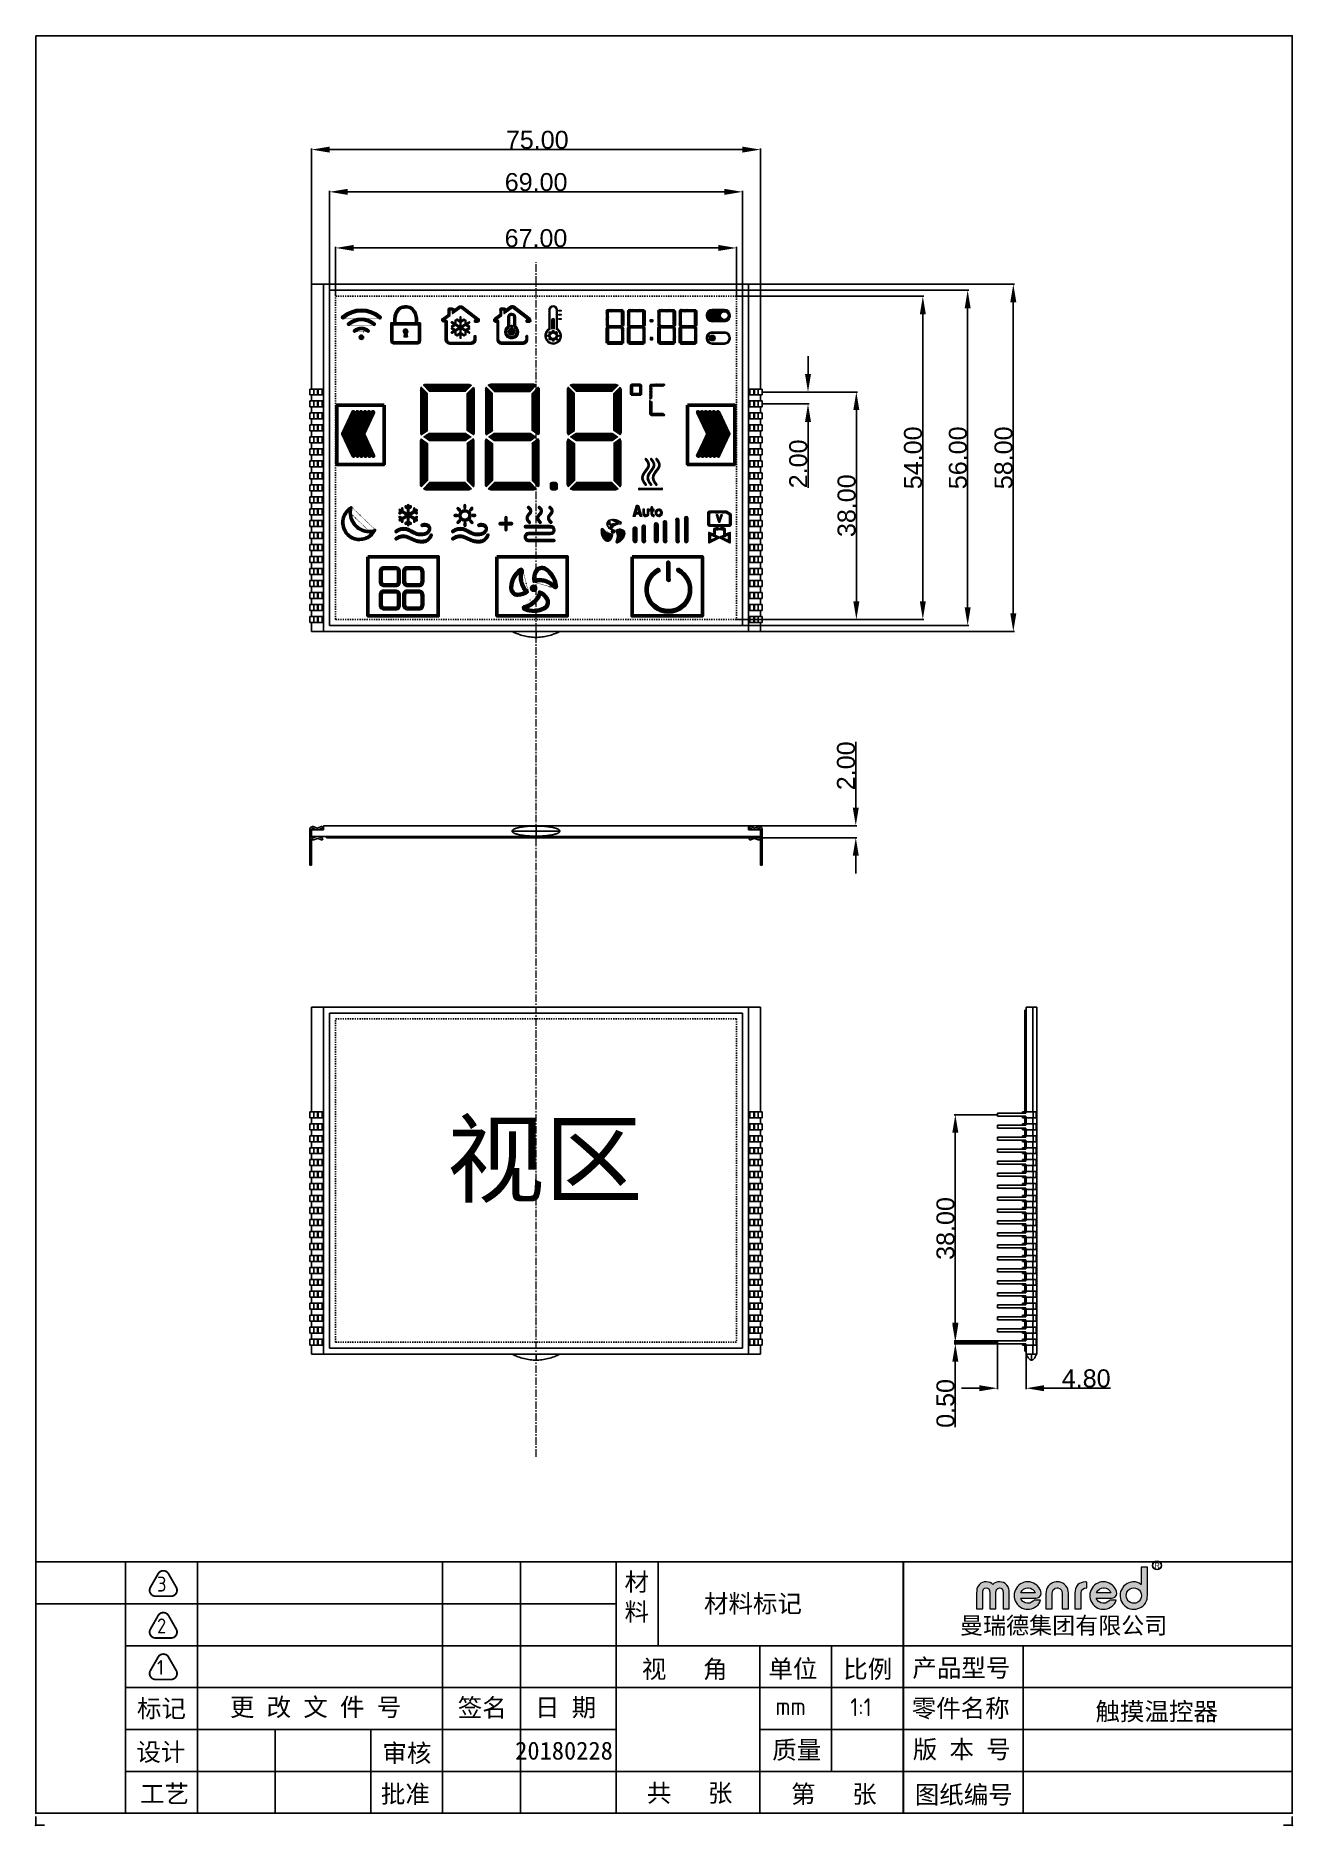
# Model space of a CAD drawing. Header units: inches. Extents: x 780 to 990, y -100 to 199.
import ezdxf
from ezdxf.enums import TextEntityAlignment as Align

# ---------------------------------------------------------------- set-up
doc = ezdxf.new("R2010")
doc.units = ezdxf.units.IN
doc.header["$MEASUREMENT"] = 0
doc.linetypes.add('CENTER', pattern=[2, 1.25, -0.25, 0.25, -0.25])
doc.linetypes.add('DOT', pattern=[0.2, 0.1, -0.1])
for name, color, linetype in [('05___PRT_ALL_DTM_CSYS', 7, 'Continuous'), ('DWG', 7, 'Continuous'), ('Note', 7, 'Continuous')]:
    doc.layers.add(name, color=color, linetype=linetype)
doc.layers.add('center', color=1, linetype='CENTER', lineweight=9)
doc.styles.add('arial', font='arial.ttf')
doc.styles.add('ROMANC', font='isocp.shx', dxfattribs={"bigfont": 'gbcbig.shx'})
doc.styles.get("Standard").update_dxf_attribs({"font": 'arial.ttf'})
doc.styles.add('WMF-黑体0', font='simhei.ttf')
doc.styles.add('宋体', font='')
doc.styles.add('黑体', font='simhei.ttf')
doc.styles.get('宋体').set_extended_font_data('FangSong_GB2312')
doc.dimstyles.get("Standard").update_dxf_attribs({"dimtxt": 3, "dimasz": 3, "dimexe": 0.18, "dimexo": 0.0625, "dimgap": 0.09, "dimtad": 1, "dimzin": 0, "dimdsep": 46, "dimtxsty": 'Standard', "dimcen": 0.09, "dimadec": 0, "dimazin": 0, "dimtfac": 1, "dimtofl": 0, "dimtmove": 0, "dimatfit": 3, "dimfxl": 1, "dimtolj": 1, "dimtzin": 0, "dimarcsym": 0})
pattern_1 = [(45, (-1208.330764, 468.142568), (-0.0240427975, 0.0240427975), [])]
pattern_2 = [(45, (-526.25476, 733.38733), (-0.0320920678, 0.0320920678), [])]
pattern_3 = [(45, (-291.35282, 628.221383), (-0.0266376847, 0.0266376847), [])]
pattern_4 = [(45, (-1187.18254, 468.401487), (-0.0240626328, 0.0240626328), [])]
pattern_5 = [(45, (-1066.865683, 547.970153), (-0.02125618476, 0.02125618476), [])]

msp = doc.modelspace()

# ---------------------------------------------------------------- texts
at = {"color": 1, "insert": (848.346, 17.695), "char_height": 12, "attachment_point": 1}
msp.add_mtext_dynamic_manual_height_columns('{\\fSimSun|b0|i0|c134|p2;视区}', width=34.59101, gutter_width=1, heights=[0], dxfattribs=at)
at = {"layer": 'Note', "color": 0, "linetype": 'Continuous'}
for s, style, p in [('材料标记', '黑体', (899.529, -62.512)), ('视   角', '黑体', (888.126, -73.478)), ('单位', '黑体', (906.209, -73.378)), ('比例', '黑体', (918.715, -73.456)), ('产品型号', 'WMF-黑体0', (934.355, -73.277)), ('标记', '黑体', (800.679, -80.035)), ('更 改 文 件 号', '黑体', (826.431, -79.807)), ('签名', '黑体', (854.283, -79.893)), ('日 期', '黑体', (868.218, -79.893)), ('零件名称', 'WMF-黑体0', (934.245, -80.009)), ('触摸温控器', '黑体', (967.003, -80.533)), ('设计', '黑体', (800.581, -87.319)), ('审核', '黑体', (841.691, -87.483)), ('20180228', '黑体', (867.954, -87.162)), ('质量', '黑体', (906.839, -86.971)), ('版 本 号', 'WMF-黑体0', (934.419, -86.875)), ('工艺', '黑体', (801.199, -94.237)), ('批准', '黑体', (841.438, -94.314)), ('共   张', '黑体', (888.942, -94.176)), ('第   张', '黑体', (913.061, -94.332)), ('图纸编号', 'WMF-黑体0', (934.763, -94.43))]:
    msp.add_text(s, height=3, dxfattribs=dict(at, style=style)).set_placement(p, align=Align.MIDDLE)
at = {"layer": 'Note', "color": 0, "linetype": 'Continuous', "insert": (878.068, -57.439), "char_height": 3, "width": 7, "attachment_point": 1, "style": '宋体'}
msp.add_mtext('材\\P料', dxfattribs=at)
at = {"layer": 'Note', "color": 0, "lineweight": -3, "char_height": 3, "attachment_point": 1, "line_spacing_factor": 0.45, "style": 'ROMANC'}
for s, insert, width in [('\\pt6;mm', (903.281, -78.212), 32), ('1:1', (915.787, -78.375), 6)]:
    msp.add_mtext(s, dxfattribs=dict(at, insert=insert, width=width))

# ---------------------------------------------------------------- blocks, each defined once
blk = doc.blocks.new('标记')
at = {"layer": 'Note', "const_width": 0.3}
blk.add_lwpolyline([(0, -4.25), (1.3, -4.25, 0.57735), (2.16, -2.75), (0.87, -0.5, 0.57735), (-0.87, -0.5), (-2.16, -2.75, 0.57735), (-1.3, -4.25), (0, -4.25)], format="xyb", dxfattribs=at)
at = {"layer": 'Note'}
blk.add_lwpolyline([(2.16, -2.75), (0.87, -0.5, 0.57735), (-0.87, -0.5), (-2.16, -2.75, 0.57735), (-1.3, -4.25), (1.3, -4.25, 0.57735)], format="xyb", close=True, dxfattribs=at)
at = {"layer": 'Note', "style": 'ROMANC'}
blk.add_attdef('1', (-1.05, -3.48), '', height=2.5, dxfattribs=at)
blk = doc.blocks.new('dff')
at = {"layer": 'Note', "lineweight": 5}
h = blk.add_hatch(color=1, dxfattribs=at)
h.paths.add_polyline_path([(5467.09, 2252.52), (5467.09, 2257.15), (5465.99, 2257.15), (5465.99, 2254.03), (5465.92, 2254.08), (5465.6, 2254.28), (5465.28, 2254.42), (5464.94, 2254.5), (5464.6, 2254.53), (5464.48, 2254.52), (5464.14, 2254.48), (5463.78, 2254.37), (5463.77, 2254.37), (5463.43, 2254.21), (5463.14, 2254.02), (5462.88, 2253.79), (5462.65, 2253.51), (5462.59, 2253.42), (5462.41, 2253.1), (5462.28, 2252.77), (5462.2, 2252.43), (5462.18, 2252.08), (5462.19, 2251.89), (5462.24, 2251.54), (5462.33, 2251.2), (5462.48, 2250.89), (5462.67, 2250.6), (5462.92, 2250.33), (5463.04, 2250.22), (5463.33, 2250), (5463.63, 2249.83), (5463.96, 2249.71), (5464.3, 2249.64), (5464.66, 2249.61), (5464.69, 2249.61), (5465.05, 2249.65), (5465.39, 2249.73), (5465.73, 2249.87), (5465.95, 2249.98), (5466.24, 2250.19), (5466.5, 2250.43), (5466.71, 2250.71), (5466.75, 2250.78), (5466.91, 2251.11), (5467.02, 2251.44), (5467.06, 2251.73), (5467.08, 2252.09)])
h.paths.add_polyline_path([(5465.03, 2250.73), (5464.67, 2250.69), (5464.38, 2250.72), (5464.05, 2250.83), (5463.75, 2251.03), (5463.65, 2251.12), (5463.45, 2251.4), (5463.32, 2251.71), (5463.28, 2252.08), (5463.31, 2252.37), (5463.42, 2252.7), (5463.62, 2252.99), (5463.71, 2253.08), (5463.99, 2253.29), (5464.31, 2253.41), (5464.67, 2253.45), (5464.97, 2253.41), (5465.3, 2253.3), (5465.59, 2253.11), (5465.67, 2253.03), (5465.87, 2252.76), (5465.99, 2252.43), (5466.03, 2252.07), (5465.99, 2251.72), (5465.87, 2251.4), (5465.66, 2251.11), (5465.62, 2251.07), (5465.34, 2250.86)], flags=16)
h.paths.add_polyline_path([(5459.58, 2254.5), (5459.21, 2254.53), (5458.88, 2254.5), (5458.53, 2254.44), (5458.21, 2254.32), (5457.9, 2254.15), (5457.62, 2253.93), (5457.38, 2253.69), (5457.16, 2253.41), (5456.99, 2253.1), (5456.87, 2252.79), (5456.79, 2252.44), (5456.76, 2252.08), (5456.78, 2251.8), (5456.84, 2251.46), (5456.95, 2251.13), (5457.11, 2250.83), (5457.31, 2250.54), (5457.56, 2250.28), (5457.61, 2250.23), (5457.9, 2250.01), (5458.2, 2249.84), (5458.52, 2249.71), (5458.86, 2249.64), (5459.22, 2249.61), (5459.5, 2249.63), (5459.85, 2249.7), (5460.2, 2249.83), (5460.49, 2249.98), (5460.78, 2250.18), (5461.03, 2250.43), (5461.17, 2250.59), (5461.36, 2250.89), (5461.51, 2251.23), (5460.34, 2251.23), (5460.18, 2251.06), (5459.9, 2250.86), (5459.59, 2250.73), (5459.23, 2250.69), (5459.1, 2250.7), (5458.75, 2250.78), (5458.44, 2250.94), (5458.33, 2251.02), (5458.09, 2251.29), (5457.93, 2251.6), (5460.37, 2251.6), (5460.64, 2251.61), (5460.95, 2251.64), (5460.96, 2251.64), (5461.28, 2251.8), (5461.33, 2251.84), (5461.52, 2252.12), (5461.59, 2252.47), (5461.55, 2252.79), (5461.42, 2253.15), (5461.38, 2253.22), (5461.19, 2253.53), (5460.96, 2253.8), (5460.83, 2253.93), (5460.54, 2254.14), (5460.24, 2254.31), (5459.92, 2254.43)])
h.paths.add_polyline_path([(5458.88, 2253.41), (5459.24, 2253.45), (5459.36, 2253.45), (5459.71, 2253.37), (5460.03, 2253.21), (5460.1, 2253.16), (5460.34, 2252.9), (5460.5, 2252.58), (5457.95, 2252.58), (5458, 2252.69), (5458.2, 2252.99), (5458.47, 2253.22), (5458.55, 2253.27)], flags=16)
h.paths.add_polyline_path([(5456.25, 2254.49), (5455.99, 2254.5), (5455.93, 2254.5), (5455.55, 2254.47), (5455.21, 2254.38), (5454.91, 2254.23), (5454.64, 2254.03), (5454.49, 2253.85), (5454.33, 2253.58), (5454.2, 2253.26), (5454.13, 2252.9), (5454.11, 2252.49), (5454.11, 2249.68), (5455.21, 2249.68), (5455.21, 2252.2), (5455.23, 2252.54), (5455.3, 2252.89), (5455.43, 2253.14), (5455.54, 2253.24), (5455.84, 2253.37), (5456.25, 2253.43)])
h.paths.add_polyline_path([(5451.3, 2254.5), (5450.93, 2254.53), (5450.75, 2254.52), (5450.4, 2254.46), (5450.06, 2254.34), (5449.89, 2254.25), (5449.6, 2254.05), (5449.35, 2253.79), (5449.3, 2253.73), (5449.13, 2253.45), (5449.01, 2253.13), (5448.93, 2252.77), (5448.91, 2252.38), (5448.91, 2249.68), (5450.01, 2249.68), (5450.01, 2252.07), (5450.02, 2252.44), (5450.08, 2252.8), (5450.19, 2253.06), (5450.23, 2253.11), (5450.51, 2253.34), (5450.58, 2253.38), (5450.93, 2253.45), (5451.02, 2253.45), (5451.36, 2253.34), (5451.43, 2253.3), (5451.67, 2253.05), (5451.67, 2253.05), (5451.77, 2252.79), (5451.83, 2252.44), (5451.84, 2251.99), (5451.84, 2249.68), (5452.95, 2249.68), (5452.95, 2252.31), (5452.94, 2252.5), (5452.91, 2252.87), (5452.85, 2253.18), (5452.85, 2253.19), (5452.71, 2253.51), (5452.49, 2253.81), (5452.48, 2253.83), (5452.22, 2254.08), (5451.94, 2254.28), (5451.63, 2254.42)])
h.paths.add_polyline_path([(5446.03, 2254.5), (5445.66, 2254.53), (5445.33, 2254.5), (5444.98, 2254.44), (5444.66, 2254.32), (5444.35, 2254.15), (5444.07, 2253.93), (5443.83, 2253.69), (5443.61, 2253.41), (5443.44, 2253.1), (5443.32, 2252.79), (5443.24, 2252.44), (5443.21, 2252.08), (5443.23, 2251.8), (5443.29, 2251.46), (5443.4, 2251.13), (5443.56, 2250.83), (5443.76, 2250.54), (5444.01, 2250.28), (5444.06, 2250.23), (5444.35, 2250.01), (5444.65, 2249.84), (5444.98, 2249.71), (5445.31, 2249.64), (5445.67, 2249.61), (5445.95, 2249.63), (5446.3, 2249.7), (5446.65, 2249.83), (5446.94, 2249.98), (5447.23, 2250.18), (5447.49, 2250.43), (5447.62, 2250.59), (5447.81, 2250.89), (5447.96, 2251.23), (5446.79, 2251.23), (5446.63, 2251.06), (5446.35, 2250.86), (5446.04, 2250.73), (5445.69, 2250.69), (5445.54, 2250.7), (5445.2, 2250.78), (5444.89, 2250.94), (5444.78, 2251.02), (5444.54, 2251.29), (5444.39, 2251.6), (5446.82, 2251.6), (5447.09, 2251.61), (5447.4, 2251.64), (5447.4, 2251.64), (5447.73, 2251.8), (5447.78, 2251.84), (5447.97, 2252.12), (5448.04, 2252.47), (5448, 2252.79), (5447.87, 2253.15), (5447.83, 2253.22), (5447.64, 2253.53), (5447.4, 2253.8), (5447.28, 2253.93), (5447, 2254.14), (5446.69, 2254.31), (5446.37, 2254.43)])
h.paths.add_polyline_path([(5445.33, 2253.41), (5445.69, 2253.45), (5445.81, 2253.45), (5446.16, 2253.37), (5446.47, 2253.21), (5446.55, 2253.16), (5446.79, 2252.9), (5446.95, 2252.58), (5444.4, 2252.58), (5444.45, 2252.69), (5444.65, 2252.99), (5444.91, 2253.22), (5445, 2253.27)], flags=16)
h.paths.add_polyline_path([(5438.57, 2254.49), (5438.21, 2254.53), (5437.87, 2254.5), (5437.54, 2254.42), (5437.24, 2254.27), (5436.99, 2254.05), (5436.78, 2253.77), (5436.67, 2253.59), (5436.55, 2253.26), (5436.55, 2253.25), (5436.52, 2252.94), (5436.5, 2252.52), (5436.5, 2249.68), (5437.6, 2249.68), (5437.6, 2252.63), (5437.62, 2252.88), (5437.72, 2253.2), (5437.92, 2253.39), (5438.23, 2253.45), (5438.45, 2253.41), (5438.68, 2253.26), (5438.82, 2252.98), (5438.86, 2252.58), (5438.86, 2249.68), (5439.96, 2249.68), (5439.96, 2252.6), (5440, 2252.94), (5440.13, 2253.23), (5440.27, 2253.36), (5440.61, 2253.45), (5440.83, 2253.42), (5441.05, 2253.26), (5441.18, 2252.98), (5441.23, 2252.58), (5441.23, 2249.68), (5442.33, 2249.68), (5442.33, 2252.55), (5442.31, 2252.9), (5442.26, 2253.26), (5442.17, 2253.56), (5442.13, 2253.66), (5441.93, 2253.95), (5441.66, 2254.19), (5441.61, 2254.22), (5441.31, 2254.39), (5440.97, 2254.49), (5440.6, 2254.53), (5440.3, 2254.51), (5439.95, 2254.43), (5439.65, 2254.28), (5439.4, 2254.07), (5439.21, 2254.23), (5438.9, 2254.39)])
h = blk.add_hatch(color=1, dxfattribs=at)
h.paths.add_polyline_path([(5469.61, 2257.47, 1), (5468, 2257.47, 1)])
h.paths.add_polyline_path([(5469.52, 2257.47, -1), (5468.08, 2257.47, -1)], flags=16)
at = {"layer": 'Note', "color": 1, "lineweight": 5}
for p, q in [((5465.99, 2257.15), (5465.99, 2254.03)), ((5467.09, 2257.15), (5465.99, 2257.15)), ((5467.09, 2252.52), (5467.09, 2257.15)), ((5436.52, 2252.94), (5436.5, 2252.52)), ((5436.5, 2252.52), (5436.5, 2249.68)), ((5436.55, 2253.25), (5436.52, 2252.94)), ((5436.67, 2253.59), (5436.55, 2253.26)), ((5436.55, 2253.26), (5436.55, 2253.25)), ((5436.78, 2253.77), (5436.67, 2253.59)), ((5436.99, 2254.05), (5436.78, 2253.77)), ((5437.24, 2254.27), (5436.99, 2254.05)), ((5437.54, 2254.42), (5437.24, 2254.27)), ((5437.87, 2254.5), (5437.54, 2254.42)), ((5437.6, 2252.63), (5437.62, 2252.88)), ((5437.6, 2249.68), (5437.6, 2252.63)), ((5437.62, 2252.88), (5437.72, 2253.2)), ((5437.72, 2253.2), (5437.92, 2253.39)), ((5438.21, 2254.53), (5437.87, 2254.5)), ((5437.92, 2253.39), (5438.23, 2253.45)), ((5438.57, 2254.49), (5438.21, 2254.53)), ((5438.23, 2253.45), (5438.45, 2253.41)), ((5438.45, 2253.41), (5438.68, 2253.26)), ((5438.9, 2254.39), (5438.57, 2254.49)), ((5438.68, 2253.26), (5438.82, 2252.98)), ((5438.82, 2252.98), (5438.86, 2252.58)), ((5438.86, 2252.58), (5438.86, 2249.68)), ((5439.21, 2254.23), (5438.9, 2254.39)), ((5439.4, 2254.07), (5439.21, 2254.23)), ((5439.65, 2254.28), (5439.4, 2254.07)), ((5439.95, 2254.43), (5439.65, 2254.28)), ((5440.3, 2254.51), (5439.95, 2254.43)), ((5439.96, 2252.6), (5440, 2252.94)), ((5439.96, 2249.68), (5439.96, 2252.6)), ((5440, 2252.94), (5440.13, 2253.23)), ((5440.13, 2253.23), (5440.27, 2253.36)), ((5440.27, 2253.36), (5440.61, 2253.45)), ((5440.6, 2254.53), (5440.3, 2254.51)), ((5440.97, 2254.49), (5440.6, 2254.53)), ((5440.61, 2253.45), (5440.83, 2253.42)), ((5440.83, 2253.42), (5441.05, 2253.26)), ((5441.31, 2254.39), (5440.97, 2254.49)), ((5441.05, 2253.26), (5441.18, 2252.98)), ((5441.18, 2252.98), (5441.23, 2252.58)), ((5441.23, 2252.58), (5441.23, 2249.68)), ((5441.61, 2254.22), (5441.31, 2254.39)), ((5441.66, 2254.19), (5441.61, 2254.22)), ((5441.93, 2253.95), (5441.66, 2254.19)), ((5442.13, 2253.66), (5441.93, 2253.95)), ((5442.17, 2253.56), (5442.13, 2253.66)), ((5442.26, 2253.26), (5442.17, 2253.56)), ((5442.31, 2252.9), (5442.26, 2253.26)), ((5442.33, 2252.55), (5442.31, 2252.9)), ((5442.33, 2249.68), (5442.33, 2252.55)), ((5443.24, 2252.44), (5443.21, 2252.08)), ((5443.32, 2252.79), (5443.24, 2252.44)), ((5443.44, 2253.1), (5443.32, 2252.79)), ((5443.61, 2253.41), (5443.44, 2253.1)), ((5443.83, 2253.69), (5443.61, 2253.41)), ((5444.07, 2253.93), (5443.83, 2253.69)), ((5444.35, 2254.15), (5444.07, 2253.93)), ((5444.66, 2254.32), (5444.35, 2254.15)), ((5444.4, 2252.58), (5444.45, 2252.69)), ((5446.95, 2252.58), (5444.4, 2252.58)), ((5444.45, 2252.69), (5444.65, 2252.99)), ((5444.65, 2252.99), (5444.91, 2253.22)), ((5444.98, 2254.44), (5444.66, 2254.32)), ((5444.91, 2253.22), (5445, 2253.27)), ((5445.33, 2254.5), (5444.98, 2254.44)), ((5445, 2253.27), (5445.33, 2253.41)), ((5445.66, 2254.53), (5445.33, 2254.5)), ((5445.33, 2253.41), (5445.69, 2253.45)), ((5446.03, 2254.5), (5445.66, 2254.53)), ((5445.69, 2253.45), (5445.81, 2253.45)), ((5445.81, 2253.45), (5446.16, 2253.37)), ((5446.37, 2254.43), (5446.03, 2254.5)), ((5446.16, 2253.37), (5446.47, 2253.21)), ((5446.69, 2254.31), (5446.37, 2254.43)), ((5446.47, 2253.21), (5446.55, 2253.16)), ((5446.55, 2253.16), (5446.79, 2252.9)), ((5447, 2254.14), (5446.69, 2254.31)), ((5446.79, 2252.9), (5446.95, 2252.58)), ((5447.28, 2253.93), (5447, 2254.14)), ((5447.4, 2253.8), (5447.28, 2253.93)), ((5447.64, 2253.53), (5447.4, 2253.8)), ((5447.83, 2253.22), (5447.64, 2253.53)), ((5447.78, 2251.84), (5447.97, 2252.12)), ((5447.87, 2253.15), (5447.83, 2253.22)), ((5448, 2252.79), (5447.87, 2253.15)), ((5447.97, 2252.12), (5448.04, 2252.47)), ((5448.04, 2252.47), (5448, 2252.79)), ((5448.93, 2252.77), (5448.91, 2252.38)), ((5448.91, 2252.38), (5448.91, 2249.68)), ((5449.01, 2253.13), (5448.93, 2252.77)), ((5449.13, 2253.45), (5449.01, 2253.13)), ((5449.3, 2253.73), (5449.13, 2253.45)), ((5449.35, 2253.79), (5449.3, 2253.73)), ((5449.6, 2254.05), (5449.35, 2253.79)), ((5449.89, 2254.25), (5449.6, 2254.05)), ((5450.06, 2254.34), (5449.89, 2254.25)), ((5450.01, 2252.07), (5450.02, 2252.44)), ((5450.02, 2252.44), (5450.08, 2252.8)), ((5450.4, 2254.46), (5450.06, 2254.34)), ((5450.08, 2252.8), (5450.19, 2253.06)), ((5450.19, 2253.06), (5450.23, 2253.11)), ((5450.23, 2253.11), (5450.51, 2253.34)), ((5450.75, 2254.52), (5450.4, 2254.46)), ((5450.51, 2253.34), (5450.58, 2253.38)), ((5450.58, 2253.38), (5450.93, 2253.45)), ((5450.93, 2254.53), (5450.75, 2254.52)), ((5451.3, 2254.5), (5450.93, 2254.53)), ((5450.93, 2253.45), (5451.02, 2253.45)), ((5451.02, 2253.45), (5451.36, 2253.34)), ((5451.63, 2254.42), (5451.3, 2254.5)), ((5451.36, 2253.34), (5451.43, 2253.3)), ((5451.43, 2253.3), (5451.67, 2253.05)), ((5451.94, 2254.28), (5451.63, 2254.42)), ((5451.67, 2253.05), (5451.77, 2252.79)), ((5451.67, 2253.05), (5451.67, 2253.05)), ((5451.77, 2252.79), (5451.83, 2252.44)), ((5451.83, 2252.44), (5451.84, 2251.99)), ((5452.22, 2254.08), (5451.94, 2254.28)), ((5452.48, 2253.83), (5452.22, 2254.08)), ((5452.49, 2253.81), (5452.48, 2253.83)), ((5452.71, 2253.51), (5452.49, 2253.81)), ((5452.85, 2253.19), (5452.71, 2253.51)), ((5452.85, 2253.18), (5452.85, 2253.19)), ((5452.91, 2252.87), (5452.85, 2253.18)), ((5452.94, 2252.5), (5452.91, 2252.87)), ((5452.95, 2252.31), (5452.94, 2252.5)), ((5452.95, 2249.68), (5452.95, 2252.31)), ((5454.13, 2252.9), (5454.11, 2252.49)), ((5454.11, 2252.49), (5454.11, 2249.68)), ((5454.2, 2253.26), (5454.13, 2252.9)), ((5454.33, 2253.58), (5454.2, 2253.26)), ((5454.49, 2253.85), (5454.33, 2253.58)), ((5454.64, 2254.03), (5454.49, 2253.85)), ((5454.91, 2254.23), (5454.64, 2254.03)), ((5455.21, 2254.38), (5454.91, 2254.23)), ((5455.55, 2254.47), (5455.21, 2254.38)), ((5455.21, 2252.2), (5455.23, 2252.54)), ((5455.21, 2249.68), (5455.21, 2252.2)), ((5455.23, 2252.54), (5455.3, 2252.89)), ((5455.3, 2252.89), (5455.43, 2253.14)), ((5455.43, 2253.14), (5455.54, 2253.24)), ((5455.54, 2253.24), (5455.84, 2253.37)), ((5455.93, 2254.5), (5455.55, 2254.47)), ((5455.84, 2253.37), (5456.25, 2253.43)), ((5455.99, 2254.5), (5455.93, 2254.5)), ((5456.25, 2254.49), (5455.99, 2254.5)), ((5456.25, 2253.43), (5456.25, 2254.49)), ((5456.79, 2252.44), (5456.76, 2252.08)), ((5456.87, 2252.79), (5456.79, 2252.44)), ((5456.99, 2253.1), (5456.87, 2252.79)), ((5457.16, 2253.41), (5456.99, 2253.1)), ((5457.38, 2253.69), (5457.16, 2253.41)), ((5457.62, 2253.93), (5457.38, 2253.69)), ((5457.9, 2254.15), (5457.62, 2253.93)), ((5458.21, 2254.32), (5457.9, 2254.15)), ((5457.95, 2252.58), (5458, 2252.69)), ((5460.5, 2252.58), (5457.95, 2252.58)), ((5458, 2252.69), (5458.2, 2252.99)), ((5458.2, 2252.99), (5458.47, 2253.22)), ((5458.53, 2254.44), (5458.21, 2254.32)), ((5458.47, 2253.22), (5458.55, 2253.27)), ((5458.88, 2254.5), (5458.53, 2254.44)), ((5458.55, 2253.27), (5458.88, 2253.41)), ((5459.21, 2254.53), (5458.88, 2254.5)), ((5458.88, 2253.41), (5459.24, 2253.45)), ((5459.58, 2254.5), (5459.21, 2254.53)), ((5459.24, 2253.45), (5459.36, 2253.45)), ((5459.36, 2253.45), (5459.71, 2253.37)), ((5459.92, 2254.43), (5459.58, 2254.5)), ((5459.71, 2253.37), (5460.03, 2253.21)), ((5460.24, 2254.31), (5459.92, 2254.43)), ((5460.03, 2253.21), (5460.1, 2253.16)), ((5460.1, 2253.16), (5460.34, 2252.9)), ((5460.54, 2254.14), (5460.24, 2254.31)), ((5460.34, 2252.9), (5460.5, 2252.58)), ((5460.83, 2253.93), (5460.54, 2254.14)), ((5460.96, 2253.8), (5460.83, 2253.93)), ((5461.19, 2253.53), (5460.96, 2253.8)), ((5461.38, 2253.22), (5461.19, 2253.53)), ((5461.33, 2251.84), (5461.52, 2252.12)), ((5461.42, 2253.15), (5461.38, 2253.22)), ((5461.55, 2252.79), (5461.42, 2253.15)), ((5461.52, 2252.12), (5461.59, 2252.47)), ((5461.59, 2252.47), (5461.55, 2252.79)), ((5462.2, 2252.43), (5462.18, 2252.08)), ((5462.28, 2252.77), (5462.2, 2252.43)), ((5462.41, 2253.1), (5462.28, 2252.77)), ((5462.59, 2253.42), (5462.41, 2253.1)), ((5462.65, 2253.51), (5462.59, 2253.42)), ((5462.88, 2253.79), (5462.65, 2253.51)), ((5463.14, 2254.02), (5462.88, 2253.79)), ((5463.43, 2254.21), (5463.14, 2254.02)), ((5463.28, 2252.08), (5463.31, 2252.37)), ((5463.31, 2252.37), (5463.42, 2252.7)), ((5463.42, 2252.7), (5463.62, 2252.99)), ((5463.77, 2254.37), (5463.43, 2254.21)), ((5463.62, 2252.99), (5463.71, 2253.08)), ((5463.71, 2253.08), (5463.99, 2253.29)), ((5463.78, 2254.37), (5463.77, 2254.37)), ((5464.14, 2254.48), (5463.78, 2254.37)), ((5463.99, 2253.29), (5464.31, 2253.41)), ((5464.48, 2254.52), (5464.14, 2254.48)), ((5464.31, 2253.41), (5464.67, 2253.45)), ((5464.6, 2254.53), (5464.48, 2254.52)), ((5464.94, 2254.5), (5464.6, 2254.53)), ((5464.67, 2253.45), (5464.97, 2253.41)), ((5465.28, 2254.42), (5464.94, 2254.5)), ((5464.97, 2253.41), (5465.3, 2253.3)), ((5465.6, 2254.28), (5465.28, 2254.42)), ((5465.3, 2253.3), (5465.59, 2253.11)), ((5465.59, 2253.11), (5465.67, 2253.03)), ((5465.92, 2254.08), (5465.6, 2254.28)), ((5465.67, 2253.03), (5465.87, 2252.76)), ((5465.87, 2252.76), (5465.99, 2252.43)), ((5465.99, 2254.03), (5465.92, 2254.08)), ((5465.99, 2252.43), (5466.03, 2252.07)), ((5467.08, 2252.09), (5467.09, 2252.52)), ((5436.5, 2249.68), (5437.6, 2249.68)), ((5438.86, 2249.68), (5439.96, 2249.68)), ((5441.23, 2249.68), (5442.33, 2249.68)), ((5443.21, 2252.08), (5443.23, 2251.8)), ((5443.23, 2251.8), (5443.29, 2251.46)), ((5443.29, 2251.46), (5443.4, 2251.13)), ((5443.4, 2251.13), (5443.56, 2250.83)), ((5443.56, 2250.83), (5443.76, 2250.54)), ((5443.76, 2250.54), (5444.01, 2250.28)), ((5444.01, 2250.28), (5444.06, 2250.23)), ((5444.06, 2250.23), (5444.35, 2250.01)), ((5444.35, 2250.01), (5444.65, 2249.84)), ((5444.39, 2251.6), (5446.82, 2251.6)), ((5444.54, 2251.29), (5444.39, 2251.6)), ((5444.78, 2251.02), (5444.54, 2251.29)), ((5444.65, 2249.84), (5444.98, 2249.71)), ((5444.89, 2250.94), (5444.78, 2251.02)), ((5445.2, 2250.78), (5444.89, 2250.94)), ((5444.98, 2249.71), (5445.31, 2249.64)), ((5445.54, 2250.7), (5445.2, 2250.78)), ((5445.31, 2249.64), (5445.67, 2249.61)), ((5445.69, 2250.69), (5445.54, 2250.7)), ((5445.67, 2249.61), (5445.95, 2249.63)), ((5446.04, 2250.73), (5445.69, 2250.69)), ((5445.95, 2249.63), (5446.3, 2249.7)), ((5446.35, 2250.86), (5446.04, 2250.73)), ((5446.3, 2249.7), (5446.65, 2249.83)), ((5446.63, 2251.06), (5446.35, 2250.86)), ((5446.79, 2251.23), (5446.63, 2251.06)), ((5446.65, 2249.83), (5446.94, 2249.98)), ((5447.96, 2251.23), (5446.79, 2251.23)), ((5446.82, 2251.6), (5447.09, 2251.61)), ((5446.94, 2249.98), (5447.23, 2250.18)), ((5447.09, 2251.61), (5447.4, 2251.64)), ((5447.23, 2250.18), (5447.49, 2250.43)), ((5447.4, 2251.64), (5447.73, 2251.8)), ((5447.4, 2251.64), (5447.4, 2251.64)), ((5447.49, 2250.43), (5447.62, 2250.59)), ((5447.62, 2250.59), (5447.81, 2250.89)), ((5447.73, 2251.8), (5447.78, 2251.84)), ((5447.81, 2250.89), (5447.96, 2251.23)), ((5448.91, 2249.68), (5450.01, 2249.68)), ((5450.01, 2249.68), (5450.01, 2252.07)), ((5451.84, 2251.99), (5451.84, 2249.68)), ((5451.84, 2249.68), (5452.95, 2249.68)), ((5454.11, 2249.68), (5455.21, 2249.68)), ((5456.76, 2252.08), (5456.78, 2251.8)), ((5456.78, 2251.8), (5456.84, 2251.46)), ((5456.84, 2251.46), (5456.95, 2251.13)), ((5456.95, 2251.13), (5457.11, 2250.83)), ((5457.11, 2250.83), (5457.31, 2250.54)), ((5457.31, 2250.54), (5457.56, 2250.28)), ((5457.56, 2250.28), (5457.61, 2250.23)), ((5457.61, 2250.23), (5457.9, 2250.01)), ((5457.9, 2250.01), (5458.2, 2249.84)), ((5457.93, 2251.6), (5460.37, 2251.6)), ((5458.09, 2251.29), (5457.93, 2251.6)), ((5458.33, 2251.02), (5458.09, 2251.29)), ((5458.2, 2249.84), (5458.52, 2249.71)), ((5458.44, 2250.94), (5458.33, 2251.02)), ((5458.75, 2250.78), (5458.44, 2250.94)), ((5458.52, 2249.71), (5458.86, 2249.64)), ((5459.1, 2250.7), (5458.75, 2250.78)), ((5458.86, 2249.64), (5459.22, 2249.61)), ((5459.23, 2250.69), (5459.1, 2250.7)), ((5459.22, 2249.61), (5459.5, 2249.63)), ((5459.59, 2250.73), (5459.23, 2250.69)), ((5459.5, 2249.63), (5459.85, 2249.7)), ((5459.9, 2250.86), (5459.59, 2250.73)), ((5459.85, 2249.7), (5460.2, 2249.83)), ((5460.18, 2251.06), (5459.9, 2250.86)), ((5460.34, 2251.23), (5460.18, 2251.06)), ((5460.2, 2249.83), (5460.49, 2249.98)), ((5461.51, 2251.23), (5460.34, 2251.23)), ((5460.37, 2251.6), (5460.64, 2251.61)), ((5460.49, 2249.98), (5460.78, 2250.18)), ((5460.64, 2251.61), (5460.95, 2251.64)), ((5460.78, 2250.18), (5461.03, 2250.43)), ((5460.95, 2251.64), (5460.96, 2251.64)), ((5460.96, 2251.64), (5461.28, 2251.8)), ((5461.03, 2250.43), (5461.17, 2250.59)), ((5461.17, 2250.59), (5461.36, 2250.89)), ((5461.28, 2251.8), (5461.33, 2251.84)), ((5461.36, 2250.89), (5461.51, 2251.23)), ((5462.18, 2252.08), (5462.19, 2251.89)), ((5462.19, 2251.89), (5462.24, 2251.54)), ((5462.24, 2251.54), (5462.33, 2251.2)), ((5462.33, 2251.2), (5462.48, 2250.89)), ((5462.48, 2250.89), (5462.67, 2250.6)), ((5462.67, 2250.6), (5462.92, 2250.33)), ((5462.92, 2250.33), (5463.04, 2250.22)), ((5463.04, 2250.22), (5463.33, 2250)), ((5463.32, 2251.71), (5463.28, 2252.08)), ((5463.45, 2251.4), (5463.32, 2251.71)), ((5463.33, 2250), (5463.63, 2249.83)), ((5463.65, 2251.12), (5463.45, 2251.4)), ((5463.63, 2249.83), (5463.96, 2249.71)), ((5463.75, 2251.03), (5463.65, 2251.12)), ((5464.05, 2250.83), (5463.75, 2251.03)), ((5463.96, 2249.71), (5464.3, 2249.64)), ((5464.38, 2250.72), (5464.05, 2250.83)), ((5464.3, 2249.64), (5464.66, 2249.61)), ((5464.67, 2250.69), (5464.38, 2250.72)), ((5464.66, 2249.61), (5464.69, 2249.61)), ((5465.03, 2250.73), (5464.67, 2250.69)), ((5464.69, 2249.61), (5465.05, 2249.65)), ((5465.34, 2250.86), (5465.03, 2250.73)), ((5465.05, 2249.65), (5465.39, 2249.73)), ((5465.62, 2251.07), (5465.34, 2250.86)), ((5465.39, 2249.73), (5465.73, 2249.87)), ((5465.66, 2251.11), (5465.62, 2251.07)), ((5465.87, 2251.4), (5465.66, 2251.11)), ((5465.73, 2249.87), (5465.95, 2249.98)), ((5465.99, 2251.72), (5465.87, 2251.4)), ((5465.95, 2249.98), (5466.24, 2250.19)), ((5466.03, 2252.07), (5465.99, 2251.72)), ((5466.24, 2250.19), (5466.5, 2250.43)), ((5466.5, 2250.43), (5466.71, 2250.71)), ((5466.71, 2250.71), (5466.75, 2250.78)), ((5466.75, 2250.78), (5466.91, 2251.11)), ((5466.91, 2251.11), (5467.02, 2251.44)), ((5467.02, 2251.44), (5467.06, 2251.73)), ((5467.02, 2251.44), (5467.02, 2251.44)), ((5467.06, 2251.73), (5467.08, 2252.09))]:
    blk.add_line(p, q, dxfattribs=at)
for radius in [0.807, 0.722]:
    blk.add_circle((5468.8, 2257.47), radius, dxfattribs=at)
at = {"layer": 'Note', "color": 1, "style": 'arial'}
blk.add_text('R', height=0.978, dxfattribs=at).set_placement((5468.31, 2256.99))
at = {"layer": 'Note', "lineweight": 5, "insert": (5433.52, 2248.23), "char_height": 3.024, "width": 125.561, "attachment_point": 1, "style": '宋体'}
blk.add_mtext('曼瑞德集团有限公司', dxfattribs=at)
blk = doc.blocks.new('*D11')
at = {"color": 0, "lineweight": -2, "transparency": 16777216}
for p, q in [((825.77, 157.94), (825.77, 180.56)), ((828.77, 180.38), (897.77, 180.38)), ((900.77, 157.94), (900.77, 180.56))]:
    blk.add_line(p, q, dxfattribs=at)
at = {"color": 0, "transparency": 16777216}
for points in [[(828.77, 180.88), (828.77, 179.88), (825.77, 180.38)], [(897.77, 180.88), (897.77, 179.88), (900.77, 180.38)]]:
    blk.add_solid(points, dxfattribs=at)
at = {"layer": 'Defpoints', "color": 0, "transparency": 16777216}
for p in [(900.77, 180.38), (825.77, 157.88), (900.77, 157.88)]:
    blk.add_point(p, dxfattribs=at)
at = {"color": 0, "transparency": 16777216, "insert": (863.48, 182), "char_height": 3, "attachment_point": 5}
blk.add_mtext('\\A1;75.00', dxfattribs=at)
blk = doc.blocks.new('*D12')
at = {"color": 0, "lineweight": -2, "transparency": 16777216}
for p, q in [((828.77, 156.94), (828.77, 173.5)), ((897.77, 156.94), (897.77, 173.5)), ((831.77, 173.32), (894.77, 173.32))]:
    blk.add_line(p, q, dxfattribs=at)
at = {"color": 0, "transparency": 16777216}
for points in [[(831.77, 173.82), (831.77, 172.82), (828.77, 173.32)], [(894.77, 173.82), (894.77, 172.82), (897.77, 173.32)]]:
    blk.add_solid(points, dxfattribs=at)
at = {"layer": 'Defpoints', "color": 0, "transparency": 16777216}
for p in [(897.77, 173.32), (828.77, 156.88), (897.77, 156.88)]:
    blk.add_point(p, dxfattribs=at)
at = {"color": 0, "transparency": 16777216, "insert": (863.29, 174.94), "char_height": 3, "attachment_point": 5}
blk.add_mtext('\\A1;69.00', dxfattribs=at)
blk = doc.blocks.new('*D13')
at = {"color": 0, "lineweight": -2, "transparency": 16777216}
for p, q in [((829.77, 155.94), (829.77, 164.13)), ((832.77, 163.95), (893.77, 163.95)), ((896.77, 155.94), (896.77, 164.13))]:
    blk.add_line(p, q, dxfattribs=at)
at = {"color": 0, "transparency": 16777216}
for points in [[(832.77, 164.45), (832.77, 163.45), (829.77, 163.95)], [(893.77, 164.45), (893.77, 163.45), (896.77, 163.95)]]:
    blk.add_solid(points, dxfattribs=at)
at = {"layer": 'Defpoints', "color": 0, "transparency": 16777216}
for p in [(896.77, 163.95), (829.77, 155.88), (896.77, 155.88)]:
    blk.add_point(p, dxfattribs=at)
at = {"color": 0, "transparency": 16777216, "insert": (863.27, 165.57), "char_height": 3, "attachment_point": 5}
blk.add_mtext('\\A1;67.00', dxfattribs=at)
blk = doc.blocks.new('*D7')
at = {"color": 0, "lineweight": -2, "transparency": 16777216}
for p, q in [((900.83, 157.88), (943.22, 157.88)), ((943.04, 154.88), (943.04, 102.88)), ((900.83, 99.88), (943.22, 99.88))]:
    blk.add_line(p, q, dxfattribs=at)
at = {"color": 0, "transparency": 16777216}
for points in [[(942.54, 154.88), (943.54, 154.88), (943.04, 157.88)], [(942.54, 102.88), (943.54, 102.88), (943.04, 99.88)]]:
    blk.add_solid(points, dxfattribs=at)
at = {"layer": 'Defpoints', "color": 0, "transparency": 16777216}
for p in [(900.77, 157.88), (900.77, 99.88), (943.04, 99.88)]:
    blk.add_point(p, dxfattribs=at)
at = {"color": 0, "transparency": 16777216, "insert": (941.42, 128.88), "char_height": 3, "attachment_point": 5, "rotation": 90}
blk.add_mtext('\\A1;58.00', dxfattribs=at)
blk = doc.blocks.new('*D8')
at = {"color": 0, "lineweight": -2, "transparency": 16777216}
for p, q in [((897.83, 156.88), (935.59, 156.88)), ((935.41, 153.88), (935.41, 103.88)), ((897.83, 100.88), (935.59, 100.88))]:
    blk.add_line(p, q, dxfattribs=at)
at = {"color": 0, "transparency": 16777216}
for points in [[(934.91, 153.88), (935.91, 153.88), (935.41, 156.88)], [(934.91, 103.88), (935.91, 103.88), (935.41, 100.88)]]:
    blk.add_solid(points, dxfattribs=at)
at = {"layer": 'Defpoints', "color": 0, "transparency": 16777216}
for p in [(897.77, 156.88), (897.77, 100.88), (935.41, 100.88)]:
    blk.add_point(p, dxfattribs=at)
at = {"color": 0, "transparency": 16777216, "insert": (933.79, 128.88), "char_height": 3, "attachment_point": 5, "rotation": 90}
blk.add_mtext('\\A1;56.00', dxfattribs=at)
blk = doc.blocks.new('*D9')
at = {"color": 0, "lineweight": -2, "transparency": 16777216}
for p, q in [((896.83, 155.88), (928.1, 155.88)), ((927.92, 152.88), (927.92, 104.88)), ((896.83, 101.88), (928.1, 101.88))]:
    blk.add_line(p, q, dxfattribs=at)
at = {"color": 0, "transparency": 16777216}
for points in [[(927.42, 152.88), (928.42, 152.88), (927.92, 155.88)], [(927.42, 104.88), (928.42, 104.88), (927.92, 101.88)]]:
    blk.add_solid(points, dxfattribs=at)
at = {"layer": 'Defpoints', "color": 0, "transparency": 16777216}
for p in [(896.77, 155.88), (896.77, 101.88), (927.92, 101.88)]:
    blk.add_point(p, dxfattribs=at)
at = {"color": 0, "transparency": 16777216, "insert": (926.29, 128.88), "char_height": 3, "attachment_point": 5, "rotation": 90}
blk.add_mtext('\\A1;54.00', dxfattribs=at)
blk = doc.blocks.new('*D10')
at = {"color": 0, "lineweight": -2, "transparency": 16777216}
for p, q in [((908.73, 142.88), (908.73, 145.88)), ((901.14, 139.88), (908.91, 139.88)), ((901.14, 137.88), (908.91, 137.88)), ((908.73, 134.88), (908.73, 123.87))]:
    blk.add_line(p, q, dxfattribs=at)
at = {"color": 0, "transparency": 16777216}
for points in [[(908.23, 142.88), (909.23, 142.88), (908.73, 139.88)], [(908.23, 134.88), (909.23, 134.88), (908.73, 137.88)]]:
    blk.add_solid(points, dxfattribs=at)
at = {"layer": 'Defpoints', "color": 0, "transparency": 16777216}
for p in [(901.08, 139.88), (901.08, 137.88), (908.73, 137.88)]:
    blk.add_point(p, dxfattribs=at)
at = {"color": 0, "transparency": 16777216, "insert": (907.11, 127.87), "char_height": 3, "attachment_point": 5, "rotation": 90}
blk.add_mtext('\\A1;2.00', dxfattribs=at)
blk = doc.blocks.new('*D5')
at = {"color": 0, "lineweight": -2, "transparency": 16777216}
for p, q in [((901.14, 139.88), (916.99, 139.88)), ((916.81, 136.88), (916.81, 104.88)), ((901.14, 101.88), (916.99, 101.88))]:
    blk.add_line(p, q, dxfattribs=at)
at = {"color": 0, "transparency": 16777216}
for points in [[(916.31, 136.88), (917.31, 136.88), (916.81, 139.88)], [(916.31, 104.88), (917.31, 104.88), (916.81, 101.88)]]:
    blk.add_solid(points, dxfattribs=at)
at = {"layer": 'Defpoints', "color": 0, "transparency": 16777216}
for p in [(901.08, 139.88), (901.08, 101.88), (916.81, 101.88)]:
    blk.add_point(p, dxfattribs=at)
at = {"color": 0, "transparency": 16777216, "insert": (915.19, 120.88), "char_height": 3, "attachment_point": 5, "rotation": 90}
blk.add_mtext('\\A1;38.00', dxfattribs=at)
blk = doc.blocks.new('*D6')
at = {"color": 0, "lineweight": -2, "transparency": 16777216}
for p, q in [((916.71, 70.41), (916.71, 81.42)), ((898.83, 67.41), (916.89, 67.41)), ((898.33, 65.41), (916.89, 65.41)), ((916.71, 62.41), (916.71, 59.41))]:
    blk.add_line(p, q, dxfattribs=at)
at = {"color": 0, "transparency": 16777216}
for points in [[(916.21, 70.41), (917.21, 70.41), (916.71, 67.41)], [(916.21, 62.41), (917.21, 62.41), (916.71, 65.41)]]:
    blk.add_solid(points, dxfattribs=at)
at = {"layer": 'Defpoints', "color": 0, "transparency": 16777216}
for p in [(898.77, 67.41), (916.71, 67.41), (898.27, 65.41)]:
    blk.add_point(p, dxfattribs=at)
at = {"color": 0, "transparency": 16777216, "insert": (915.09, 77.42), "char_height": 3, "attachment_point": 5, "rotation": 90}
blk.add_mtext('\\A1;2.00', dxfattribs=at)
blk = doc.blocks.new('*D14')
at = {"color": 0, "lineweight": -2, "transparency": 16777216}
for p, q in [((940.38, -19.2), (940.38, -26.76)), ((945.18, -20.45), (945.18, -26.76)), ((937.38, -26.58), (934.38, -26.58)), ((948.18, -26.58), (959.26, -26.58))]:
    blk.add_line(p, q, dxfattribs=at)
at = {"color": 0, "transparency": 16777216}
for points in [[(937.38, -26.08), (937.38, -27.08), (940.38, -26.58)], [(948.18, -26.08), (948.18, -27.08), (945.18, -26.58)]]:
    blk.add_solid(points, dxfattribs=at)
at = {"layer": 'Defpoints', "color": 0, "transparency": 16777216}
for p in [(940.38, -19.14), (945.18, -20.39), (945.18, -26.58)]:
    blk.add_point(p, dxfattribs=at)
at = {"color": 0, "transparency": 16777216, "insert": (955.22, -24.95), "char_height": 3, "attachment_point": 5}
blk.add_mtext('\\A1;4.80', dxfattribs=at)
blk = doc.blocks.new('*D15')
at = {"color": 0, "lineweight": -2, "transparency": 16777216}
for p, q in [((933.35, -15.64), (933.35, -12.64)), ((940.32, -18.64), (933.17, -18.64)), ((940.32, -19.14), (933.17, -19.14)), ((933.35, -22.14), (933.35, -33.1))]:
    blk.add_line(p, q, dxfattribs=at)
at = {"color": 0, "transparency": 16777216}
for points in [[(932.85, -15.64), (933.85, -15.64), (933.35, -18.64)], [(932.85, -22.14), (933.85, -22.14), (933.35, -19.14)]]:
    blk.add_solid(points, dxfattribs=at)
at = {"layer": 'Defpoints', "color": 0, "transparency": 16777216}
for p in [(933.35, -19.14), (940.38, -18.64), (940.38, -19.14)]:
    blk.add_point(p, dxfattribs=at)
at = {"color": 0, "transparency": 16777216, "insert": (931.72, -29.12), "char_height": 3, "attachment_point": 5, "rotation": 90}
blk.add_mtext('\\A1;0.50', dxfattribs=at)
blk = doc.blocks.new('*D16')
at = {"color": 0, "lineweight": -2, "transparency": 16777216}
for p, q in [((940.32, 19.11), (933.17, 19.11)), ((933.35, 16.11), (933.35, -15.89)), ((940.32, -18.89), (933.17, -18.89))]:
    blk.add_line(p, q, dxfattribs=at)
at = {"color": 0, "transparency": 16777216}
for points in [[(932.85, 16.11), (933.85, 16.11), (933.35, 19.11)], [(932.85, -15.89), (933.85, -15.89), (933.35, -18.89)]]:
    blk.add_solid(points, dxfattribs=at)
at = {"layer": 'Defpoints', "color": 0, "transparency": 16777216}
for p in [(940.38, 19.11), (933.35, -18.89), (940.38, -18.89)]:
    blk.add_point(p, dxfattribs=at)
at = {"color": 0, "transparency": 16777216, "insert": (931.72, 0.11), "char_height": 3, "attachment_point": 5, "rotation": 90}
blk.add_mtext('\\A1;38.00', dxfattribs=at)

# ---------------------------------------------------------------- dimensions: what is measured, and where the dimension line sits
for base, p1, p2, picture, middle in [((900.77, 180.383), (825.77, 157.881), (900.77, 157.881), '*D11', (863.482, 180.383)), ((897.77, 173.315), (828.77, 156.881), (897.77, 156.881), '*D12', (863.294, 173.315))]:
    dim = msp.add_linear_dim(base=base, p1=p1, p2=p2, dimstyle='Standard')
    dim.commit()
    dim.dimension.update_dxf_attribs({"geometry": picture, "text_midpoint": middle, "dimtype": 160})
for base, p1, p2, picture, middle in [((896.77, 163.948), (829.77, 155.881), (896.77, 155.881), '*D13', (863.27, 165.57)), ((945.178, -26.576), (940.378, -19.137), (945.178, -20.387), '*D14', (955.22, -24.954))]:
    dim = msp.add_linear_dim(base=base, p1=p1, p2=p2, dimstyle='Standard')
    dim.commit()
    dim.dimension.update_dxf_attribs({"geometry": picture, "text_midpoint": middle})
for base, p1, p2, picture, middle in [((927.917, 101.881), (896.77, 155.881), (896.77, 101.881), '*D9', (927.917, 128.881)), ((935.415, 100.881), (897.77, 156.881), (897.77, 100.881), '*D8', (935.415, 128.881)), ((943.041, 99.881), (900.77, 157.881), (900.77, 99.881), '*D7', (943.041, 128.881))]:
    dim = msp.add_linear_dim(base=base, p1=p1, p2=p2, angle=90, dimstyle='Standard')
    dim.commit()
    dim.dimension.update_dxf_attribs({"geometry": picture, "text_midpoint": middle, "dimtype": 160})
for base, p1, p2, picture, middle in [((908.73, 137.881), (901.08, 139.881), (901.08, 137.881), '*D10', (907.109, 127.874)), ((916.812, 101.881), (901.08, 139.881), (901.08, 101.881), '*D5', (915.19, 120.881)), ((916.713, 67.41), (898.27, 65.41), (898.77, 67.41), '*D6', (915.092, 77.417)), ((933.346, -18.887), (940.378, 19.113), (940.378, -18.887), '*D16', (931.723, 0.113)), ((933.346, -19.137), (940.378, -18.637), (940.378, -19.137), '*D15', (931.724, -29.118))]:
    dim = msp.add_linear_dim(base=base, p1=p1, p2=p2, angle=90, dimstyle='Standard')
    dim.commit()
    dim.dimension.update_dxf_attribs({"geometry": picture, "text_midpoint": middle})

# ---------------------------------------------------------------- hatches: boundary and pattern name
at = {"lineweight": 0}
h = msp.add_hatch(dxfattribs=at)
h.set_pattern_fill('ANSI31', color=256, scale=0.0113)
h.set_pattern_definition([(45, (-234.833312, 668.64526), (-0.0253692235, 0.0253692235), [])])
h.paths.add_polyline_path([(892.729, 151.624), (894.746, 151.624, 1), (894.746, 153.672), (892.729, 153.672, 1)])
h.paths.add_polyline_path([(895.379, 152.648, -1), (894.112, 152.648, -1)], flags=16)
h.paths.add_polyline_path([(893.218, 148.903, 1), (892.24, 148.903, 1)], flags=0)
h.paths.add_polyline_path([(894.746, 149.927), (892.729, 149.927, 1), (892.729, 147.879), (894.746, 147.879, 1)])
h.paths.add_polyline_path([(892.729, 149.697, 1), (892.729, 148.108), (894.746, 148.108, 1), (894.746, 149.697)], flags=16)
h.paths.add_polyline_path([(893.218, 148.903, -1), (892.24, 148.903, -1)], flags=0)
h = msp.add_hatch(dxfattribs=at)
h.set_pattern_fill('ANSI31', color=256, scale=0.009468)
h.set_pattern_definition(pattern_5)
h.paths.add_polyline_path([(882.699, 151.596, 0.4142136), (882.769, 151.667), (882.769, 151.936, 0.4142136), (882.699, 152.007), (882.429, 152.007, 0.4142136), (882.358, 151.936), (882.358, 151.667, 0.4142136), (882.429, 151.596)])
h = msp.add_hatch(dxfattribs=at)
h.set_pattern_fill('ANSI31', color=256, scale=0.009468)
h.set_pattern_definition(pattern_5)
h.paths.add_polyline_path([(882.699, 149.007, -0.4142136), (882.769, 148.936), (882.769, 148.667, -0.4142136), (882.699, 148.596), (882.429, 148.596, -0.4142136), (882.358, 148.667), (882.358, 148.936, -0.4142136), (882.429, 149.007)])
h = msp.add_hatch(dxfattribs=at)
h.set_pattern_fill('ANSI31', color=256, scale=0.0113)
h.set_pattern_definition([(45, (-8.833312, 604.23526), (-0.0253692235, 0.0253692235), [])])
h.paths.add_polyline_path([(893.218, 148.903, 1), (892.24, 148.903, 1)])
h = msp.add_hatch()
h.set_pattern_fill('ANSI31', color=256, scale=0.01)
h.set_pattern_definition([(45, (0, 0), (-0.0008838834765, 0.0008838834765), [])])
edge = h.paths.add_edge_path()
edge.add_line((880.606, 140.257), (880.606, 140.829))
edge.add_line((880.606, 140.829), (880.861, 141.084))
edge.add_arc((880.679, 140.973), 0.213, 0, 31.67468, ccw=False)
edge.add_line((880.892, 140.973), (880.892, 140.257))
edge.add_line((880.892, 140.257), (880.892, 139.541))
edge.add_arc((880.679, 139.541), 0.213, -31.67468, 0, ccw=False)
edge.add_line((880.861, 139.429), (880.606, 139.685))
edge.add_line((880.606, 139.685), (880.606, 140.257))
edge = h.paths.add_edge_path()
edge.add_line((879.375, 140.257), (879.375, 139.685))
edge.add_line((879.375, 139.685), (879.12, 139.429))
edge.add_arc((879.302, 139.541), 0.213, 180, 211.67468, ccw=False)
edge.add_line((879.089, 139.541), (879.089, 140.257))
edge.add_line((879.089, 140.257), (879.089, 140.973))
edge.add_arc((879.302, 140.973), 0.213, 148.32532, 180, ccw=False)
edge.add_line((879.12, 141.084), (879.375, 140.829))
edge.add_line((879.375, 140.829), (879.375, 140.257))
edge = h.paths.add_edge_path()
edge.add_line((879.302, 139.328), (880.679, 139.328))
edge.add_arc((880.679, 139.541), 0.213, 270, 300.99303)
edge.add_line((880.789, 139.359), (880.535, 139.614))
edge.add_line((880.535, 139.614), (879.446, 139.614))
edge.add_line((879.446, 139.614), (879.192, 139.359))
edge.add_arc((879.302, 139.541), 0.213, 239.00697, 270)
edge = h.paths.add_edge_path()
edge.add_line((879.192, 141.155), (879.446, 140.899))
edge.add_line((879.446, 140.899), (880.535, 140.899))
edge.add_line((880.535, 140.899), (880.789, 141.155))
edge.add_arc((880.679, 140.973), 0.213, 59.00697, 90)
edge.add_line((880.679, 141.185), (879.302, 141.185))
edge.add_arc((879.302, 140.973), 0.213, 90, 120.99303)
edge = h.paths.add_edge_path(flags=17)
edge.add_line((879.12, 141.084), (879.375, 140.829))
h = msp.add_hatch()
h.set_pattern_fill('ANSI31', color=256, scale=0.05)
h.set_pattern_definition([(45, (-0.099998, -0.0004385), (-0.004419417382, 0.004419417382), [])])
h.paths.add_polyline_path([(835.801, 136.6, -1), (836.301, 136.367), (834.698, 132.928, 0.2217145), (834.698, 132.801), (836.301, 129.363, -1.0134157), (835.798, 129.136), (834.085, 132.81, -0.2216833), (834.085, 132.92)])
h.paths.add_polyline_path([(835.141, 136.6, -1), (835.641, 136.367), (834.037, 132.928, 0.2217145), (834.037, 132.801), (835.641, 129.363, -1.0134157), (835.138, 129.136), (833.424, 132.81, -0.2216833), (833.424, 132.92)])
h.paths.add_polyline_path([(834.48, 136.6, -1), (834.98, 136.367), (833.376, 132.928, 0.2217145), (833.376, 132.801), (834.98, 129.363, -1.0134157), (834.477, 129.136), (832.764, 132.81, -0.2216833), (832.764, 132.92)])
h.paths.add_polyline_path([(833.819, 136.6, -1), (834.319, 136.367), (832.716, 132.928, 0.2217145), (832.716, 132.801), (834.319, 129.363, -1.0134157), (833.816, 129.136), (832.103, 132.81, -0.2216833), (832.103, 132.92)])
h.paths.add_polyline_path([(833.159, 136.6, -1), (833.659, 136.367), (832.055, 132.928, 0.2217145), (832.055, 132.801), (833.659, 129.363, -1.0134157), (833.156, 129.136), (831.443, 132.81, -0.2216833), (831.443, 132.92)])
h.paths.add_polyline_path([(832.498, 136.6, -1), (832.998, 136.367), (831.394, 132.928, 0.2217145), (831.394, 132.801), (832.998, 129.363, -1.0134157), (832.495, 129.136), (830.782, 132.81, -0.2216833), (830.782, 132.92)])
h = msp.add_hatch()
h.set_pattern_fill('ANSI31', color=256, scale=0.05)
h.paths.add_polyline_path([(890.638, 136.6, 1), (890.138, 136.367), (891.742, 132.929, -0.2217145), (891.742, 132.802), (890.138, 129.363, 1.0134157), (890.641, 129.137), (892.354, 132.81, 0.2216833), (892.354, 132.92)])
h.paths.add_polyline_path([(891.299, 136.6, 1), (890.799, 136.367), (892.402, 132.929, -0.2217145), (892.402, 132.802), (890.799, 129.363, 1.0134157), (891.302, 129.137), (893.015, 132.81, 0.2216833), (893.015, 132.92)])
h.paths.add_polyline_path([(891.959, 136.6, 1), (891.46, 136.367), (893.063, 132.929, -0.2217145), (893.063, 132.802), (891.459, 129.363, 1.0134157), (891.962, 129.137), (893.676, 132.81, 0.2216833), (893.676, 132.92)])
h.paths.add_polyline_path([(892.62, 136.6, 1), (892.12, 136.367), (893.724, 132.929, -0.2217145), (893.724, 132.802), (892.12, 129.363, 1.0134157), (892.623, 129.137), (894.336, 132.81, 0.2216833), (894.336, 132.92)])
h.paths.add_polyline_path([(893.281, 136.6, 1), (892.781, 136.367), (894.384, 132.929, -0.2217145), (894.384, 132.802), (892.781, 129.363, 1.0134157), (893.284, 129.137), (894.997, 132.81, 0.2216833), (894.997, 132.92)])
h.paths.add_polyline_path([(893.941, 136.6, 1), (893.441, 136.367), (895.045, 132.929, -0.2217145), (895.045, 132.802), (893.441, 129.363, 1.0134157), (893.944, 129.137), (895.658, 132.81, 0.2216833), (895.658, 132.92)])
h = msp.add_hatch(dxfattribs=at)
h.set_pattern_fill('ANSI31', color=256, scale=0.014294)
h.set_pattern_definition(pattern_2)
h.paths.add_polyline_path([(842.052, 118.246), (842.052, 119.073), (842.77, 118.658), (842.782, 118.252, 1), (843.074, 118.261), (843.067, 118.487), (843.257, 118.377, 1), (843.403, 118.63), (843.213, 118.739), (843.412, 118.847, 1), (843.274, 119.104), (842.916, 118.911), (842.22, 119.313), (842.909, 119.71), (843.266, 119.518, 1), (843.405, 119.774), (843.205, 119.882), (843.4, 119.994, 1), (843.254, 120.247), (843.06, 120.134), (843.066, 120.36, 1), (842.775, 120.369), (842.763, 119.963), (842.052, 119.553), (842.052, 120.377), (842.398, 120.591, 1), (842.245, 120.839), (842.052, 120.72), (842.052, 120.945, 1), (841.761, 120.945), (841.761, 120.72), (841.568, 120.839, 1), (841.415, 120.591), (841.761, 120.377), (841.761, 119.578), (841.07, 119.977), (841.058, 120.383, 1), (840.766, 120.374), (840.773, 120.148), (840.579, 120.26, 1), (840.433, 120.008), (840.627, 119.895), (840.428, 119.788, 1), (840.566, 119.531), (840.924, 119.724), (841.636, 119.313), (840.917, 118.897), (840.559, 119.09, 1), (840.421, 118.833), (840.62, 118.726), (840.43, 118.616, 1), (840.575, 118.363), (840.766, 118.473), (840.759, 118.247, 1), (841.051, 118.238), (841.063, 118.645), (841.761, 119.048), (841.761, 118.246), (841.415, 118.032, 1), (841.568, 117.784), (841.761, 117.903), (841.761, 117.683, 1), (842.052, 117.683), (842.052, 117.903), (842.245, 117.784, 1), (842.398, 118.032)])
h = msp.add_hatch(dxfattribs=at)
h.set_pattern_fill('ANSI31', color=256, scale=0.014294)
h.set_pattern_definition([(45, (-526.40095, 733.38733), (-0.0320920678, 0.0320920678), [])])
edge = h.paths.add_edge_path()
edge.add_arc((851.391, 119.249), 0.992, 0, 360)
edge = h.paths.add_edge_path(flags=17)
edge.add_arc((851.391, 119.249), 0.632, 0, 360)
edge = h.paths.add_edge_path()
edge.add_arc((852.314, 120.187), 0.18, 135, 315)
edge.add_line((852.442, 120.059), (852.686, 120.304))
edge.add_arc((852.559, 120.431), 0.18, 315, 495)
edge.add_line((852.431, 120.558), (852.187, 120.314))
edge = h.paths.add_edge_path()
edge.add_arc((852.573, 118.082), 0.18, 225, 405)
edge.add_line((852.7, 118.209), (852.456, 118.453))
edge.add_arc((852.329, 118.326), 0.18, 45, 225)
edge.add_line((852.201, 118.198), (852.445, 117.954))
edge = h.paths.add_edge_path()
edge.add_arc((853.052, 119.259), 0.18, 270, 450)
edge.add_line((853.052, 119.439), (852.707, 119.439))
edge.add_arc((852.707, 119.259), 0.18, 90, 270)
edge.add_line((852.707, 119.079), (853.052, 119.079))
edge = h.paths.add_edge_path()
edge.add_arc((850.453, 120.173), 0.18, 225, 405)
edge.add_line((850.581, 120.3), (850.337, 120.544))
edge.add_arc((850.209, 120.417), 0.18, 45, 225)
edge.add_line((850.082, 120.289), (850.326, 120.045))
edge = h.paths.add_edge_path()
edge.add_line((849.73, 119.059), (850.075, 119.059))
edge.add_arc((850.075, 119.239), 0.18, 270, 450)
edge.add_line((850.075, 119.419), (849.73, 119.419))
edge.add_arc((849.73, 119.239), 0.18, 90, 270)
edge = h.paths.add_edge_path()
edge.add_arc((851.381, 120.565), 0.18, 180, 360)
edge.add_line((851.561, 120.565), (851.561, 120.91))
edge.add_arc((851.381, 120.91), 0.18, 0, 180)
edge.add_line((851.201, 120.91), (851.201, 120.565))
edge = h.paths.add_edge_path()
edge.add_arc((851.401, 117.588), 0.18, 180, 360)
edge.add_line((851.581, 117.588), (851.581, 117.933))
edge.add_arc((851.401, 117.933), 0.18, 0, 180)
edge.add_line((851.221, 117.933), (851.221, 117.588))
edge = h.paths.add_edge_path()
edge.add_arc((850.223, 118.067), 0.18, 135, 315)
edge.add_line((850.351, 117.94), (850.595, 118.184))
edge.add_arc((850.468, 118.312), 0.18, 315, 495)
edge.add_line((850.34, 118.439), (850.096, 118.195))
h = msp.add_hatch(dxfattribs=at)
h.set_pattern_fill('ANSI31', color=256, scale=0.013151)
h.set_pattern_definition([(45, (-415.9394, 684.091113), (-0.0295247024, 0.0295247024), [])])
edge = h.paths.add_edge_path()
edge.add_spline(control_points=[(862.31, 118.247), (862.309, 118.248), (862.1, 118.422), (861.999, 118.582), (861.936, 118.892), (862.047, 119.113), (862.208, 119.306), (862.433, 119.546), (862.58, 119.871), (862.528, 120.256), (862.413, 120.505), (862.113, 120.724), (862.111, 120.725)], knot_values=[0, 0, 0, 0, 0.1001906, 0.4896266, 0.7319579, 0.9084011, 1.1733317, 1.4451237, 1.8418697, 2.1404294, 2.4789494, 2.7587009, 2.7587009, 2.7587009, 2.7587009], degree=3, periodic=0)
edge.add_arc((862.006, 120.58), 0.179, 53.96312, 233.96457)
edge.add_spline(control_points=[(861.901, 120.436), (861.92, 120.422), (861.938, 120.409), (861.971, 120.384), (861.987, 120.372), (862.016, 120.349), (862.029, 120.338), (862.053, 120.317), (862.063, 120.307), (862.074, 120.296), (862.076, 120.294), (862.078, 120.291), (862.08, 120.29), (862.082, 120.288), (862.083, 120.286), (862.086, 120.283), (862.088, 120.28), (862.095, 120.272), (862.099, 120.267), (862.112, 120.251), (862.12, 120.24), (862.137, 120.213), (862.147, 120.196), (862.163, 120.162), (862.17, 120.145), (862.177, 120.123), (862.179, 120.117), (862.182, 120.107), (862.183, 120.102), (862.187, 120.087), (862.189, 120.076), (862.194, 120.048), (862.196, 120.029), (862.197, 119.993), (862.196, 119.975), (862.194, 119.956), (862.194, 119.954), (862.193, 119.95), (862.193, 119.947), (862.192, 119.941), (862.191, 119.936), (862.188, 119.923), (862.186, 119.914), (862.18, 119.888), (862.175, 119.872), (862.162, 119.84), (862.155, 119.823), (862.139, 119.79), (862.129, 119.774), (862.116, 119.753), (862.113, 119.748), (862.103, 119.733), (862.096, 119.723), (862.081, 119.703), (862.073, 119.693), (862.055, 119.671), (862.046, 119.659), (862.025, 119.635), (862.015, 119.623), (861.992, 119.597), (861.98, 119.584), (861.961, 119.563), (861.955, 119.556), (861.943, 119.543), (861.938, 119.537), (861.923, 119.52), (861.913, 119.509), (861.883, 119.474), (861.862, 119.449), (861.821, 119.397), (861.8, 119.369), (861.774, 119.332), (861.768, 119.323), (861.758, 119.308), (861.753, 119.3), (861.743, 119.286), (861.739, 119.279), (861.732, 119.268), (861.73, 119.265), (861.726, 119.258), (861.724, 119.255), (861.719, 119.245), (861.715, 119.238), (861.703, 119.217), (861.695, 119.202), (861.677, 119.168), (861.668, 119.149), (861.651, 119.107), (861.642, 119.085), (861.629, 119.042), (861.623, 119.022), (861.616, 118.993), (861.615, 118.985), (861.612, 118.973), (861.612, 118.969), (861.61, 118.96), (861.609, 118.956), (861.607, 118.943), (861.606, 118.935), (861.603, 118.909), (861.602, 118.892), (861.599, 118.85), (861.6, 118.824), (861.602, 118.775), (861.604, 118.75), (861.611, 118.703), (861.615, 118.68), (861.625, 118.636), (861.63, 118.614), (861.642, 118.572), (861.649, 118.552), (861.67, 118.495), (861.685, 118.459), (861.719, 118.391), (861.737, 118.358), (861.777, 118.295), (861.797, 118.265), (861.84, 118.208), (861.863, 118.181), (861.909, 118.129), (861.933, 118.105), (861.965, 118.074), (861.973, 118.066), (861.983, 118.057), (861.985, 118.055), (861.992, 118.048), (861.997, 118.044), (862.011, 118.032), (862.02, 118.024), (862.043, 118.003), (862.058, 117.991), (862.074, 117.977), (862.077, 117.975), (862.08, 117.972)], knot_values=[0.001762, 0.001762, 0.001762, 0.001762, 27.4798042, 27.4798042, 54.9596084, 54.9596084, 82.4394126, 82.4394126, 109.9192168, 109.9192168, 114.9749107, 114.9749107, 118.5402875, 118.5402875, 122.1056644, 122.1056644, 129.2364181, 129.2364181, 143.4979255, 143.4979255, 172.0209404, 172.0209404, 211.2614544, 211.2614544, 250.5019683, 250.5019683, 262.0174589, 262.0174589, 273.5329495, 273.5329495, 296.5639307, 296.5639307, 337.0570274, 337.0570274, 377.5501241, 377.5501241, 382.6842373, 382.6842373, 387.8183504, 387.8183504, 398.0865766, 398.0865766, 418.6230291, 418.6230291, 453.1127253, 453.1127253, 487.6024216, 487.6024216, 522.0921179, 522.0921179, 532.9037928, 532.9037928, 554.5271427, 554.5271427, 576.1504926, 576.1504926, 597.7738425, 597.7738425, 619.3971924, 619.3971924, 641.0205422, 641.0205422, 651.6952067, 651.6952067, 660.2215245, 660.2215245, 676.0917781, 676.0917781, 708.2908409, 708.2908409, 740.4899038, 740.4899038, 749.3769711, 749.3769711, 757.0490566, 757.0490566, 764.4473124, 764.4473124, 767.6642578, 767.6642578, 770.8812032, 770.8812032, 777.315094, 777.315094, 790.1828757, 790.1828757, 805.6242305, 805.6242305, 821.0655852, 821.0655852, 833.9961604, 833.9961604, 838.5495772, 838.5495772, 841.0981062, 841.0981062, 843.6466353, 843.6466353, 848.7436935, 848.7436935, 858.9378097, 858.9378097, 874.9252171, 874.9252171, 890.9126244, 890.9126244, 906.9000318, 906.9000318, 922.8874391, 922.8874391, 938.8748464, 938.8748464, 968.65328, 968.65328, 998.4317135, 998.4317135, 1028.210147, 1028.210147, 1057.9885805, 1057.9885805, 1087.7670141, 1087.7670141, 1097.2428904, 1097.2428904, 1100.1650802, 1100.1650802, 1106.0094597, 1106.0094597, 1117.1655707, 1117.1655707, 1137.1315308, 1137.1315308, 1141.6611545, 1141.6611545, 1141.6611545, 1141.6611545], degree=3, periodic=0)
edge.add_arc((862.195, 118.11), 0.179, 230.13502, 410.13502)
edge = h.paths.add_edge_path()
edge.add_spline(control_points=[(863.696, 120.436), (863.715, 120.422), (863.733, 120.409), (863.767, 120.384), (863.783, 120.372), (863.811, 120.349), (863.825, 120.338), (863.848, 120.317), (863.859, 120.307), (863.869, 120.296), (863.871, 120.294), (863.874, 120.291), (863.875, 120.29), (863.877, 120.288), (863.878, 120.287), (863.882, 120.283), (863.884, 120.28), (863.89, 120.273), (863.895, 120.267), (863.907, 120.251), (863.915, 120.24), (863.933, 120.213), (863.942, 120.196), (863.958, 120.162), (863.965, 120.145), (863.973, 120.123), (863.974, 120.118), (863.977, 120.108), (863.979, 120.102), (863.983, 120.087), (863.985, 120.077), (863.99, 120.048), (863.991, 120.03), (863.992, 119.993), (863.992, 119.976), (863.989, 119.956), (863.989, 119.954), (863.988, 119.95), (863.988, 119.948), (863.987, 119.941), (863.986, 119.936), (863.984, 119.923), (863.982, 119.914), (863.975, 119.889), (863.97, 119.873), (863.958, 119.84), (863.95, 119.824), (863.934, 119.791), (863.925, 119.774), (863.912, 119.753), (863.909, 119.748), (863.899, 119.733), (863.892, 119.724), (863.877, 119.703), (863.869, 119.693), (863.851, 119.671), (863.841, 119.659), (863.821, 119.636), (863.81, 119.623), (863.787, 119.598), (863.775, 119.584), (863.757, 119.563), (863.75, 119.556), (863.739, 119.543), (863.733, 119.538), (863.719, 119.521), (863.709, 119.509), (863.678, 119.474), (863.658, 119.449), (863.616, 119.397), (863.595, 119.369), (863.569, 119.332), (863.564, 119.324), (863.553, 119.308), (863.548, 119.301), (863.539, 119.286), (863.534, 119.279), (863.528, 119.268), (863.526, 119.265), (863.522, 119.259), (863.52, 119.255), (863.514, 119.245), (863.51, 119.238), (863.498, 119.217), (863.49, 119.203), (863.473, 119.169), (863.464, 119.149), (863.446, 119.107), (863.438, 119.085), (863.424, 119.043), (863.418, 119.022), (863.412, 118.993), (863.41, 118.986), (863.408, 118.974), (863.407, 118.969), (863.405, 118.961), (863.405, 118.956), (863.403, 118.943), (863.402, 118.935), (863.399, 118.909), (863.397, 118.892), (863.395, 118.85), (863.395, 118.824), (863.397, 118.775), (863.4, 118.751), (863.406, 118.704), (863.41, 118.681), (863.42, 118.636), (863.426, 118.614), (863.438, 118.572), (863.445, 118.552), (863.465, 118.495), (863.481, 118.459), (863.515, 118.391), (863.533, 118.358), (863.572, 118.295), (863.593, 118.265), (863.636, 118.208), (863.658, 118.181), (863.705, 118.129), (863.728, 118.105), (863.76, 118.074), (863.768, 118.067), (863.778, 118.057), (863.781, 118.055), (863.788, 118.048), (863.793, 118.044), (863.806, 118.032), (863.815, 118.024), (863.839, 118.004), (863.853, 117.991), (863.87, 117.978), (863.873, 117.975), (863.876, 117.973)], knot_values=[0.0017577, 0.0017577, 0.0017577, 0.0017577, 27.4798042, 27.4798042, 54.9596084, 54.9596084, 82.4394126, 82.4394126, 109.9192168, 109.9192168, 114.9749107, 114.9749107, 118.5402875, 118.5402875, 122.1056644, 122.1056644, 129.2364181, 129.2364181, 143.4979255, 143.4979255, 172.0209404, 172.0209404, 211.2614544, 211.2614544, 250.5019683, 250.5019683, 262.0174589, 262.0174589, 273.5329495, 273.5329495, 296.5639307, 296.5639307, 337.0570274, 337.0570274, 377.5501241, 377.5501241, 382.6842373, 382.6842373, 387.8183504, 387.8183504, 398.0865766, 398.0865766, 418.6230291, 418.6230291, 453.1127253, 453.1127253, 487.6024216, 487.6024216, 522.0921179, 522.0921179, 532.9037928, 532.9037928, 554.5271427, 554.5271427, 576.1504926, 576.1504926, 597.7738425, 597.7738425, 619.3971924, 619.3971924, 641.0205422, 641.0205422, 651.6952067, 651.6952067, 660.2215245, 660.2215245, 676.0917781, 676.0917781, 708.2908409, 708.2908409, 740.4899038, 740.4899038, 749.3769711, 749.3769711, 757.0490566, 757.0490566, 764.4473124, 764.4473124, 767.6642578, 767.6642578, 770.8812032, 770.8812032, 777.315094, 777.315094, 790.1828757, 790.1828757, 805.6242305, 805.6242305, 821.0655852, 821.0655852, 833.9961604, 833.9961604, 838.5495772, 838.5495772, 841.0981062, 841.0981062, 843.6466353, 843.6466353, 848.7436935, 848.7436935, 858.9378097, 858.9378097, 874.9252171, 874.9252171, 890.9126244, 890.9126244, 906.9000318, 906.9000318, 922.8874391, 922.8874391, 938.8748464, 938.8748464, 968.65328, 968.65328, 998.4317135, 998.4317135, 1028.210147, 1028.210147, 1057.9885805, 1057.9885805, 1087.7670141, 1087.7670141, 1097.2428904, 1097.2428904, 1100.1650802, 1100.1650802, 1106.0094597, 1106.0094597, 1117.1655707, 1117.1655707, 1137.1315308, 1137.1315308, 1141.6611545, 1141.6611545, 1141.6611545, 1141.6611545], degree=3, periodic=0)
edge.add_arc((863.99, 118.11), 0.179, 230.13502, 410.13502)
edge.add_spline(control_points=[(864.105, 118.247), (864.105, 118.248), (863.895, 118.423), (863.794, 118.582), (863.731, 118.892), (863.843, 119.113), (864.003, 119.306), (864.228, 119.547), (864.375, 119.872), (864.324, 120.256), (864.209, 120.506), (863.908, 120.724), (863.907, 120.725)], knot_values=[0, 0, 0, 0, 0.1001906, 0.4896266, 0.7319579, 0.9084011, 1.1733317, 1.4451237, 1.8418697, 2.1404294, 2.4789494, 2.7587009, 2.7587009, 2.7587009, 2.7587009], degree=3, periodic=0)
edge.add_arc((863.801, 120.581), 0.179, 53.96312, 233.96457)
edge = h.paths.add_edge_path()
edge.add_spline(control_points=[(865.895, 118.25), (865.895, 118.25), (865.685, 118.425), (865.585, 118.585), (865.521, 118.894), (865.633, 119.115), (865.793, 119.309), (866.019, 119.549), (866.165, 119.874), (866.114, 120.259), (865.999, 120.508), (865.698, 120.727), (865.697, 120.728)], knot_values=[0, 0, 0, 0, 0.1001906, 0.4896266, 0.7319579, 0.9084011, 1.1733317, 1.4451237, 1.8418697, 2.1404294, 2.4789494, 2.7587009, 2.7587009, 2.7587009, 2.7587009], degree=3, periodic=0)
edge.add_arc((865.591, 120.583), 0.179, 53.96312, 233.96457)
edge.add_spline(control_points=[(865.486, 120.438), (865.505, 120.424), (865.523, 120.411), (865.557, 120.386), (865.573, 120.374), (865.601, 120.351), (865.615, 120.341), (865.638, 120.32), (865.649, 120.31), (865.66, 120.299), (865.661, 120.297), (865.664, 120.294), (865.665, 120.293), (865.667, 120.29), (865.668, 120.289), (865.672, 120.285), (865.674, 120.283), (865.681, 120.275), (865.685, 120.27), (865.697, 120.254), (865.705, 120.243), (865.723, 120.215), (865.732, 120.199), (865.749, 120.165), (865.756, 120.148), (865.763, 120.125), (865.765, 120.12), (865.767, 120.11), (865.769, 120.105), (865.773, 120.089), (865.775, 120.079), (865.78, 120.05), (865.781, 120.032), (865.782, 119.996), (865.782, 119.978), (865.779, 119.959), (865.779, 119.957), (865.779, 119.952), (865.778, 119.95), (865.777, 119.943), (865.776, 119.939), (865.774, 119.925), (865.772, 119.916), (865.765, 119.891), (865.76, 119.875), (865.748, 119.842), (865.741, 119.826), (865.724, 119.793), (865.715, 119.777), (865.702, 119.756), (865.699, 119.751), (865.689, 119.736), (865.682, 119.726), (865.667, 119.706), (865.659, 119.695), (865.641, 119.673), (865.631, 119.662), (865.611, 119.638), (865.6, 119.626), (865.577, 119.6), (865.565, 119.587), (865.547, 119.566), (865.54, 119.559), (865.529, 119.546), (865.524, 119.54), (865.509, 119.523), (865.499, 119.512), (865.469, 119.477), (865.448, 119.452), (865.406, 119.399), (865.386, 119.372), (865.359, 119.334), (865.354, 119.326), (865.343, 119.31), (865.338, 119.303), (865.329, 119.289), (865.324, 119.281), (865.318, 119.271), (865.316, 119.267), (865.312, 119.261), (865.31, 119.258), (865.304, 119.248), (865.3, 119.241), (865.288, 119.22), (865.28, 119.205), (865.263, 119.171), (865.254, 119.151), (865.236, 119.11), (865.228, 119.088), (865.214, 119.045), (865.209, 119.025), (865.202, 118.996), (865.2, 118.988), (865.198, 118.976), (865.197, 118.972), (865.196, 118.963), (865.195, 118.959), (865.193, 118.946), (865.192, 118.937), (865.189, 118.912), (865.187, 118.895), (865.185, 118.852), (865.185, 118.827), (865.187, 118.777), (865.19, 118.753), (865.196, 118.706), (865.2, 118.683), (865.21, 118.639), (865.216, 118.617), (865.228, 118.575), (865.235, 118.554), (865.256, 118.497), (865.271, 118.462), (865.305, 118.393), (865.323, 118.36), (865.362, 118.298), (865.383, 118.268), (865.426, 118.211), (865.449, 118.184), (865.495, 118.132), (865.518, 118.107), (865.55, 118.076), (865.558, 118.069), (865.568, 118.06), (865.571, 118.057), (865.578, 118.051), (865.583, 118.046), (865.596, 118.034), (865.605, 118.027), (865.629, 118.006), (865.643, 117.994), (865.66, 117.98), (865.663, 117.978), (865.666, 117.975)], knot_values=[0.0017667, 0.0017667, 0.0017667, 0.0017667, 27.4798042, 27.4798042, 54.9596084, 54.9596084, 82.4394126, 82.4394126, 109.9192168, 109.9192168, 114.9749107, 114.9749107, 118.5402875, 118.5402875, 122.1056644, 122.1056644, 129.2364181, 129.2364181, 143.4979255, 143.4979255, 172.0209404, 172.0209404, 211.2614544, 211.2614544, 250.5019683, 250.5019683, 262.0174589, 262.0174589, 273.5329495, 273.5329495, 296.5639307, 296.5639307, 337.0570274, 337.0570274, 377.5501241, 377.5501241, 382.6842373, 382.6842373, 387.8183504, 387.8183504, 398.0865766, 398.0865766, 418.6230291, 418.6230291, 453.1127253, 453.1127253, 487.6024216, 487.6024216, 522.0921179, 522.0921179, 532.9037928, 532.9037928, 554.5271427, 554.5271427, 576.1504926, 576.1504926, 597.7738425, 597.7738425, 619.3971924, 619.3971924, 641.0205422, 641.0205422, 651.6952067, 651.6952067, 660.2215245, 660.2215245, 676.0917781, 676.0917781, 708.2908409, 708.2908409, 740.4899038, 740.4899038, 749.3769711, 749.3769711, 757.0490566, 757.0490566, 764.4473124, 764.4473124, 767.6642578, 767.6642578, 770.8812032, 770.8812032, 777.315094, 777.315094, 790.1828757, 790.1828757, 805.6242305, 805.6242305, 821.0655852, 821.0655852, 833.9961604, 833.9961604, 838.5495772, 838.5495772, 841.0981062, 841.0981062, 843.6466353, 843.6466353, 848.7436935, 848.7436935, 858.9378097, 858.9378097, 874.9252171, 874.9252171, 890.9126244, 890.9126244, 906.9000318, 906.9000318, 922.8874391, 922.8874391, 938.8748464, 938.8748464, 968.65328, 968.65328, 998.4317135, 998.4317135, 1028.210147, 1028.210147, 1057.9885805, 1057.9885805, 1087.7670141, 1087.7670141, 1097.2428904, 1097.2428904, 1100.1650802, 1100.1650802, 1106.0094597, 1106.0094597, 1117.1655707, 1117.1655707, 1137.1315308, 1137.1315308, 1141.6611545, 1141.6611545, 1141.6611545, 1141.6611545], degree=3, periodic=0)
edge.add_arc((865.781, 118.112), 0.179, 230.13502, 410.13502)
h.paths.add_polyline_path([(865.702, 117.204, -1), (865.702, 116.403), (862.035, 116.403, 1), (862.035, 114.885), (866.292, 114.885, 1), (866.292, 115.243), (862.035, 115.243, -1), (862.035, 116.045), (865.702, 116.045, 1), (865.702, 117.562), (861.487, 117.562, 1), (861.487, 117.204)])
h = msp.add_hatch(dxfattribs=at)
h.set_pattern_fill('ANSI31', color=256, scale=0.011865)
h.set_pattern_definition(pattern_3)
h.paths.add_polyline_path([(895.125, 119.945, 0.1316525), (895.023, 119.972), (892.245, 119.972, 0.4142136), (891.957, 119.685), (891.957, 117.745, 0.4142136), (892.245, 117.457), (893.355, 117.457), (893.355, 117.144), (893.135, 117.144, 0.4142136), (892.932, 116.94), (892.932, 116.106), (892.259, 116.426, 0.5514254), (892.113, 116.334), (892.113, 114.776, 0.5514254), (892.259, 114.684), (893.942, 115.486), (895.624, 114.684, 0.5514254), (895.77, 114.776), (895.77, 116.334, 0.5514254), (895.624, 116.426), (894.952, 116.106), (894.952, 116.94, 0.4142136), (894.748, 117.144), (894.529, 117.144), (894.529, 117.457), (895.639, 117.457, 0.4142136), (895.926, 117.745), (895.926, 119.365, 0.2679492), (895.824, 119.541)])
h.paths.add_polyline_path([(894.941, 119.666, -0.1316525), (895.043, 119.639), (895.595, 119.321, -0.2679492), (895.62, 119.276), (895.62, 117.814, -0.4142136), (895.569, 117.763), (892.314, 117.763, -0.4142136), (892.263, 117.814), (892.263, 119.615, -0.4142136), (892.314, 119.666)], flags=16)
h.paths.add_polyline_path([(893.358, 119.367), (893.65, 119.367), (893.883, 118.538), (894.136, 119.367), (894.413, 119.367), (894.075, 118.292), (894.059, 118.247), (894.043, 118.209), (894.026, 118.177), (894.005, 118.148), (893.974, 118.124), (893.941, 118.11), (893.897, 118.104), (893.851, 118.108), (893.817, 118.121), (893.789, 118.141), (893.77, 118.163), (893.753, 118.193), (893.736, 118.23), (893.721, 118.273)], flags=0)
h.paths.add_polyline_path([(893.711, 117.457), (894.172, 117.457, -0.4142136), (894.223, 117.406), (894.223, 117.195, -0.4142136), (894.172, 117.144), (893.711, 117.144, -0.4142136), (893.66, 117.195), (893.66, 117.406, -0.4142136)], flags=16)
h.paths.add_polyline_path([(893.288, 116.839), (894.595, 116.839, -0.4142136), (894.646, 116.788), (894.646, 115.96), (893.942, 115.624), (893.237, 115.96), (893.237, 116.788, -0.4142136)], flags=16)
h.paths.add_polyline_path([(892.492, 115.977), (893.28, 115.601, -0.6310282), (893.28, 115.509), (892.492, 115.133, -0.5514254), (892.419, 115.179), (892.419, 115.931, -0.5514254)], flags=16)
h.paths.add_polyline_path([(895.391, 115.977, -0.5514254), (895.464, 115.931), (895.464, 115.179, -0.5514254), (895.391, 115.133), (894.603, 115.509, -0.6310282), (894.603, 115.601)], flags=16)
h.paths.add_polyline_path([(893.65, 119.367), (893.358, 119.367), (893.721, 118.273), (893.736, 118.23), (893.753, 118.193), (893.77, 118.163), (893.789, 118.141), (893.817, 118.121), (893.851, 118.108), (893.891, 118.104), (893.902, 118.105), (893.941, 118.11), (893.974, 118.124), (894.002, 118.146), (894.008, 118.153), (894.026, 118.177), (894.043, 118.209), (894.059, 118.247), (894.075, 118.292), (894.413, 119.367), (894.136, 119.367), (893.883, 118.538)], flags=0)
h = msp.add_hatch(dxfattribs=at)
h.set_pattern_fill('ANSI31', color=256, scale=0.014294)
h.set_pattern_definition(pattern_2)
edge = h.paths.add_edge_path()
edge.add_spline(control_points=[(844.294, 117.41), (844.348, 117.425), (844.53, 117.503), (844.854, 117.489), (845.219, 117.359), (845.341, 117.03), (845.203, 116.713), (844.934, 116.465), (844.325, 116.259), (843.553, 116.273), (842.621, 116.691), (841.782, 117.237), (840.785, 117.24), (840.142, 117.004), (839.868, 116.791), (839.771, 116.716)], knot_values=[0, 0, 0, 0, 65.1402708, 222.1991955, 361.6063266, 479.1142432, 573.4663763, 741.124887, 881.1207307, 1299.9900955, 1581.5247902, 2044.3145325, 2415.6810981, 2671.6892718, 2811.552444, 2811.552444, 2811.552444, 2811.552444], degree=3, periodic=0)
edge.add_arc((839.892, 116.559), 0.199, 127.77447, 307.77447)
edge.add_spline(control_points=[(840.014, 116.401), (840.044, 116.424), (840.073, 116.446), (840.101, 116.468), (840.102, 116.469), (840.103, 116.469)], knot_values=[0, 0, 0, 0, 42.717438, 42.717438, 43.8349677, 43.8349677, 43.8349677, 43.8349677], degree=3, periodic=0)
edge.add_spline(control_points=[(840.103, 116.469), (840.129, 116.49), (840.156, 116.509), (840.207, 116.545), (840.232, 116.563), (840.259, 116.58), (840.261, 116.581), (840.263, 116.582)], knot_values=[43.8349677, 43.8349677, 43.8349677, 43.8349677, 85.4348759, 85.4348759, 128.1523139, 128.1523139, 131.9111054, 131.9111054, 131.9111054, 131.9111054], degree=3, periodic=0)
edge.add_spline(control_points=[(840.263, 116.582), (840.266, 116.584), (840.268, 116.585), (840.275, 116.59), (840.28, 116.593), (840.289, 116.598), (840.294, 116.601), (840.307, 116.609), (840.317, 116.614), (840.345, 116.63), (840.365, 116.64), (840.396, 116.656), (840.408, 116.661), (840.42, 116.667)], knot_values=[131.9111054, 131.9111054, 131.9111054, 131.9111054, 136.176627, 136.176627, 144.2229332, 144.2229332, 152.2692395, 152.2692395, 168.3618521, 168.3618521, 200.5470772, 200.5470772, 219.8186053, 219.8186053, 219.8186053, 219.8186053], degree=3, periodic=0)
edge.add_spline(control_points=[(840.42, 116.667), (840.454, 116.683), (840.489, 116.697), (840.547, 116.718), (840.569, 116.726), (840.592, 116.734)], knot_values=[219.8186053, 219.8186053, 219.8186053, 219.8186053, 274.2688481, 274.2688481, 307.6977776, 307.6977776, 307.6977776, 307.6977776], degree=3, periodic=0)
edge.add_spline(control_points=[(840.592, 116.734), (840.619, 116.742), (840.647, 116.75), (840.697, 116.764), (840.72, 116.769), (840.754, 116.777), (840.765, 116.78), (840.777, 116.782)], knot_values=[307.6977776, 307.6977776, 307.6977776, 307.6977776, 347.990619, 347.990619, 379.6475577, 379.6475577, 395.634463, 395.634463, 395.634463, 395.634463], degree=3, periodic=0)
edge.add_spline(control_points=[(840.777, 116.782), (840.777, 116.782), (840.778, 116.782), (840.791, 116.785), (840.803, 116.787), (840.834, 116.793), (840.853, 116.796), (840.872, 116.799)], knot_values=[395.634463, 395.634463, 395.634463, 395.634463, 396.5197842, 396.5197842, 413.3920107, 413.3920107, 439.5997238, 439.5997238, 439.5997238, 439.5997238], degree=3, periodic=0)
edge.add_spline(control_points=[(840.872, 116.799), (840.878, 116.8), (840.883, 116.801), (840.915, 116.806), (840.942, 116.809), (840.968, 116.812)], knot_values=[439.5997238, 439.5997238, 439.5997238, 439.5997238, 447.1364638, 447.1364638, 483.5636838, 483.5636838, 483.5636838, 483.5636838], degree=3, periodic=0)
edge.add_spline(control_points=[(840.968, 116.812), (840.991, 116.814), (841.014, 116.816), (841.046, 116.818), (841.055, 116.819), (841.065, 116.819)], knot_values=[483.5636838, 483.5636838, 483.5636838, 483.5636838, 514.6253698, 514.6253698, 527.5196677, 527.5196677, 527.5196677, 527.5196677], degree=3, periodic=0)
edge.add_spline(control_points=[(841.065, 116.819), (841.097, 116.821), (841.129, 116.822), (841.161, 116.822)], knot_values=[527.5196677, 527.5196677, 527.5196677, 527.5196677, 571.4788285, 571.4788285, 571.4788285, 571.4788285], degree=3, periodic=0)
edge.add_spline(control_points=[(841.161, 116.822), (841.185, 116.822), (841.209, 116.821), (841.272, 116.819), (841.311, 116.816), (841.349, 116.812)], knot_values=[571.4788285, 571.4788285, 571.4788285, 571.4788285, 604.8161456, 604.8161456, 659.405573, 659.405573, 659.405573, 659.405573], degree=3, periodic=0)
edge.add_spline(control_points=[(841.349, 116.812), (841.375, 116.809), (841.399, 116.806), (841.441, 116.799), (841.457, 116.796), (841.493, 116.789), (841.512, 116.785), (841.531, 116.781)], knot_values=[659.405573, 659.405573, 659.405573, 659.405573, 695.0069214, 695.0069214, 719.1294314, 719.1294314, 747.3116876, 747.3116876, 747.3116876, 747.3116876], degree=3, periodic=0)
edge.add_spline(control_points=[(841.531, 116.781), (841.545, 116.778), (841.558, 116.775), (841.603, 116.763), (841.635, 116.753), (841.681, 116.738), (841.694, 116.734), (841.707, 116.729)], knot_values=[747.3116876, 747.3116876, 747.3116876, 747.3116876, 767.3744514, 767.3744514, 815.6194714, 815.6194714, 835.2813415, 835.2813415, 835.2813415, 835.2813415], degree=3, periodic=0)
edge.add_spline(control_points=[(841.707, 116.729), (841.726, 116.722), (841.746, 116.715), (841.798, 116.694), (841.832, 116.68), (841.904, 116.648), (841.942, 116.63), (841.982, 116.611)], knot_values=[835.2813415, 835.2813415, 835.2813415, 835.2813415, 863.8644914, 863.8644914, 912.1095114, 912.1095114, 967.1979322, 967.1979322, 967.1979322, 967.1979322], degree=3, periodic=0)
edge.add_spline(control_points=[(841.982, 116.611), (841.992, 116.606), (842.002, 116.601), (842.061, 116.571), (842.112, 116.544), (842.215, 116.489), (842.267, 116.46), (842.374, 116.401), (842.428, 116.371), (842.511, 116.327), (842.538, 116.312), (842.573, 116.294), (842.581, 116.289), (842.589, 116.285)], knot_values=[967.1979322, 967.1979322, 967.1979322, 967.1979322, 981.1561799, 981.1561799, 1050.2028483, 1050.2028483, 1119.2495168, 1119.2495168, 1188.2961852, 1188.2961852, 1221.3462615, 1221.3462615, 1231.0182575, 1231.0182575, 1231.0182575, 1231.0182575], degree=3, periodic=0)
edge.add_spline(control_points=[(842.589, 116.285), (842.597, 116.281), (842.604, 116.277), (842.627, 116.266), (842.643, 116.258), (842.69, 116.234), (842.722, 116.218), (842.818, 116.172), (842.883, 116.142), (843.018, 116.086), (843.087, 116.06), (843.185, 116.026), (843.212, 116.017), (843.262, 116.002), (843.283, 115.996), (843.305, 115.99)], knot_values=[1231.0182575, 1231.0182575, 1231.0182575, 1231.0182575, 1239.8981898, 1239.8981898, 1258.4501181, 1258.4501181, 1295.5539746, 1295.5539746, 1369.7616876, 1369.7616876, 1443.9694007, 1443.9694007, 1472.5641362, 1472.5641362, 1494.6139879, 1494.6139879, 1494.6139879, 1494.6139879], degree=3, periodic=0)
edge.add_spline(control_points=[(843.305, 115.99), (843.305, 115.989), (843.306, 115.989), (843.319, 115.986), (843.333, 115.982), (843.358, 115.975), (843.371, 115.972), (843.395, 115.966), (843.407, 115.963), (843.444, 115.954), (843.468, 115.949), (843.542, 115.934), (843.592, 115.925), (843.663, 115.915), (843.684, 115.912), (843.706, 115.909)], knot_values=[1494.6139879, 1494.6139879, 1494.6139879, 1494.6139879, 1494.9122306, 1494.9122306, 1508.4330418, 1508.4330418, 1520.5748139, 1520.5748139, 1532.716586, 1532.716586, 1557.0001303, 1557.0001303, 1605.5672189, 1605.5672189, 1626.5130547, 1626.5130547, 1626.5130547, 1626.5130547], degree=3, periodic=0)
edge.add_spline(control_points=[(843.706, 115.909), (843.79, 115.899), (843.875, 115.893), (843.967, 115.89), (843.973, 115.89), (843.979, 115.89)], knot_values=[1626.5130547, 1626.5130547, 1626.5130547, 1626.5130547, 1708.5541232, 1708.5541232, 1714.4404453, 1714.4404453, 1714.4404453, 1714.4404453], degree=3, periodic=0)
edge.add_spline(control_points=[(843.979, 115.89), (844.07, 115.888), (844.162, 115.891), (844.253, 115.898)], knot_values=[1714.4404453, 1714.4404453, 1714.4404453, 1714.4404453, 1802.3568023, 1802.3568023, 1802.3568023, 1802.3568023], degree=3, periodic=0)
edge.add_spline(control_points=[(844.253, 115.898), (844.263, 115.899), (844.272, 115.9), (844.364, 115.908), (844.445, 115.92), (844.526, 115.935)], knot_values=[1802.3568023, 1802.3568023, 1802.3568023, 1802.3568023, 1811.5410274, 1811.5410274, 1890.2618334, 1890.2618334, 1890.2618334, 1890.2618334], degree=3, periodic=0)
edge.add_spline(control_points=[(844.526, 115.935), (844.551, 115.94), (844.576, 115.945), (844.611, 115.953), (844.622, 115.955), (844.643, 115.96), (844.653, 115.962), (844.673, 115.968), (844.683, 115.97), (844.714, 115.978), (844.734, 115.984), (844.77, 115.994), (844.784, 115.999), (844.799, 116.003)], knot_values=[1890.2618334, 1890.2618334, 1890.2618334, 1890.2618334, 1914.5279317, 1914.5279317, 1924.8716152, 1924.8716152, 1934.7383168, 1934.7383168, 1944.6050183, 1944.6050183, 1964.3384215, 1964.3384215, 1978.2373912, 1978.2373912, 1978.2373912, 1978.2373912], degree=3, periodic=0)
edge.add_spline(control_points=[(844.799, 116.003), (844.824, 116.011), (844.849, 116.02), (844.914, 116.044), (844.954, 116.06), (845, 116.082), (845.006, 116.085), (845.012, 116.088)], knot_values=[1978.2373912, 1978.2373912, 1978.2373912, 1978.2373912, 2001.6022526, 2001.6022526, 2038.8660838, 2038.8660838, 2044.2006287, 2044.2006287, 2044.2006287, 2044.2006287], degree=3, periodic=0)
edge.add_spline(control_points=[(845.012, 116.088), (845.021, 116.092), (845.03, 116.096), (845.052, 116.107), (845.064, 116.114), (845.083, 116.125), (845.09, 116.128), (845.11, 116.14), (845.123, 116.147), (845.142, 116.159), (845.148, 116.163), (845.154, 116.167)], knot_values=[2044.2006287, 2044.2006287, 2044.2006287, 2044.2006287, 2052.4701986, 2052.4701986, 2064.082646, 2064.082646, 2070.2043381, 2070.2043381, 2082.4477223, 2082.4477223, 2088.093113, 2088.093113, 2088.093113, 2088.093113], degree=3, periodic=0)
edge.add_spline(control_points=[(845.154, 116.167), (845.161, 116.171), (845.168, 116.175), (845.2, 116.197), (845.225, 116.215), (845.262, 116.243), (845.275, 116.253), (845.287, 116.264)], knot_values=[2088.093113, 2088.093113, 2088.093113, 2088.093113, 2094.6911065, 2094.6911065, 2119.1778749, 2119.1778749, 2132.0428946, 2132.0428946, 2132.0428946, 2132.0428946], degree=3, periodic=0)
edge.add_spline(control_points=[(845.287, 116.264), (845.317, 116.288), (845.345, 116.313), (845.385, 116.353), (845.397, 116.365), (845.409, 116.379)], knot_values=[2132.0428946, 2132.0428946, 2132.0428946, 2132.0428946, 2162.0209224, 2162.0209224, 2176.0337491, 2176.0337491, 2176.0337491, 2176.0337491], degree=3, periodic=0)
edge.add_spline(control_points=[(845.409, 116.379), (845.435, 116.406), (845.459, 116.434), (845.49, 116.474), (845.498, 116.484), (845.51, 116.5), (845.514, 116.505), (845.517, 116.511)], knot_values=[2176.0337491, 2176.0337491, 2176.0337491, 2176.0337491, 2204.8639698, 2204.8639698, 2215.1615762, 2215.1615762, 2219.9712714, 2219.9712714, 2219.9712714, 2219.9712714], degree=3, periodic=0)
edge.add_spline(control_points=[(845.517, 116.511), (845.529, 116.527), (845.541, 116.545), (845.555, 116.567), (845.558, 116.571), (845.564, 116.581), (845.567, 116.586), (845.575, 116.6), (845.581, 116.611), (845.587, 116.621), (845.587, 116.622), (845.588, 116.622)], knot_values=[2219.9712714, 2219.9712714, 2219.9712714, 2219.9712714, 2235.756789, 2235.756789, 2239.9756201, 2239.9756201, 2244.1944512, 2244.1944512, 2252.6321133, 2252.6321133, 2252.9455791, 2252.9455791, 2252.9455791, 2252.9455791], degree=3, periodic=0)
edge.add_spline(control_points=[(845.588, 116.622), (845.599, 116.642), (845.61, 116.663), (845.624, 116.693), (845.627, 116.701), (845.631, 116.708)], knot_values=[2252.9455791, 2252.9455791, 2252.9455791, 2252.9455791, 2269.5074376, 2269.5074376, 2274.9402424, 2274.9402424, 2274.9402424, 2274.9402424], degree=3, periodic=0)
edge.add_spline(control_points=[(845.631, 116.708), (845.637, 116.724), (845.644, 116.739), (845.65, 116.756)], knot_values=[2274.9402424, 2274.9402424, 2274.9402424, 2274.9402424, 2285.9185593, 2285.9185593, 2285.9185593, 2285.9185593], degree=3, periodic=0)
edge.add_spline(control_points=[(845.65, 116.756), (845.65, 116.757), (845.65, 116.757), (845.656, 116.774), (845.662, 116.79), (845.667, 116.807)], knot_values=[2285.9185593, 2285.9185593, 2285.9185593, 2285.9185593, 2286.3827619, 2286.3827619, 2296.9007737, 2296.9007737, 2296.9007737, 2296.9007737], degree=3, periodic=0)
edge.add_spline(control_points=[(845.667, 116.807), (845.67, 116.817), (845.673, 116.827), (845.678, 116.845), (845.68, 116.853), (845.682, 116.861)], knot_values=[2296.9007737, 2296.9007737, 2296.9007737, 2296.9007737, 2303.2580862, 2303.2580862, 2307.8985457, 2307.8985457, 2307.8985457, 2307.8985457], degree=3, periodic=0)
edge.add_spline(control_points=[(845.682, 116.861), (845.685, 116.876), (845.688, 116.892), (845.692, 116.912), (845.692, 116.915), (845.693, 116.918)], knot_values=[2307.8985457, 2307.8985457, 2307.8985457, 2307.8985457, 2317.0329343, 2317.0329343, 2318.8351208, 2318.8351208, 2318.8351208, 2318.8351208], degree=3, periodic=0)
edge.add_spline(control_points=[(845.693, 116.918), (845.696, 116.94), (845.698, 116.962), (845.7, 116.99), (845.701, 116.995), (845.701, 117.006), (845.701, 117.012), (845.701, 117.025), (845.701, 117.033), (845.701, 117.041)], knot_values=[2318.8351208, 2318.8351208, 2318.8351208, 2318.8351208, 2330.8077824, 2330.8077824, 2333.7319406, 2333.7319406, 2336.6560988, 2336.6560988, 2340.8656196, 2340.8656196, 2340.8656196, 2340.8656196], degree=3, periodic=0)
edge.add_spline(control_points=[(845.701, 117.041), (845.701, 117.044), (845.701, 117.047), (845.701, 117.072), (845.699, 117.093), (845.695, 117.13), (845.693, 117.146), (845.691, 117.161)], knot_values=[2340.8656196, 2340.8656196, 2340.8656196, 2340.8656196, 2342.5044152, 2342.5044152, 2354.201048, 2354.201048, 2362.8637391, 2362.8637391, 2362.8637391, 2362.8637391], degree=3, periodic=0)
edge.add_spline(control_points=[(845.691, 117.161), (845.688, 117.175), (845.686, 117.189), (845.677, 117.227), (845.671, 117.251), (845.663, 117.275)], knot_values=[2362.8637391, 2362.8637391, 2362.8637391, 2362.8637391, 2370.7384169, 2370.7384169, 2384.8589114, 2384.8589114, 2384.8589114, 2384.8589114], degree=3, periodic=0)
edge.add_spline(control_points=[(845.663, 117.275), (845.662, 117.279), (845.661, 117.283), (845.65, 117.314), (845.639, 117.341), (845.625, 117.372), (845.623, 117.377), (845.621, 117.381)], knot_values=[2384.8589114, 2384.8589114, 2384.8589114, 2384.8589114, 2387.2757858, 2387.2757858, 2403.8131547, 2403.8131547, 2406.7730858, 2406.7730858, 2406.7730858, 2406.7730858], degree=3, periodic=0)
edge.add_spline(control_points=[(845.621, 117.381), (845.61, 117.403), (845.599, 117.424), (845.579, 117.457), (845.571, 117.47), (845.563, 117.482)], knot_values=[2406.7730858, 2406.7730858, 2406.7730858, 2406.7730858, 2420.3505236, 2420.3505236, 2428.8210612, 2428.8210612, 2428.8210612, 2428.8210612], degree=3, periodic=0)
edge.add_spline(control_points=[(845.563, 117.482), (845.555, 117.494), (845.547, 117.506), (845.532, 117.525), (845.526, 117.533), (845.514, 117.548), (845.509, 117.554), (845.5, 117.564), (845.496, 117.568), (845.492, 117.573), (845.491, 117.574), (845.49, 117.575)], knot_values=[2428.8210612, 2428.8210612, 2428.8210612, 2428.8210612, 2436.8878925, 2436.8878925, 2442.4382848, 2442.4382848, 2447.0506181, 2447.0506181, 2449.9283379, 2449.9283379, 2450.7529252, 2450.7529252, 2450.7529252, 2450.7529252], degree=3, periodic=0)
edge.add_spline(control_points=[(845.49, 117.575), (845.484, 117.582), (845.477, 117.589), (845.457, 117.61), (845.442, 117.624), (845.419, 117.643), (845.412, 117.65), (845.404, 117.656)], knot_values=[2450.7529252, 2450.7529252, 2450.7529252, 2450.7529252, 2455.6837774, 2455.6837774, 2467.1498759, 2467.1498759, 2472.7612296, 2472.7612296, 2472.7612296, 2472.7612296], degree=3, periodic=0)
edge.add_spline(control_points=[(845.404, 117.656), (845.396, 117.662), (845.388, 117.668), (845.365, 117.686), (845.349, 117.696), (845.327, 117.711), (845.321, 117.715), (845.315, 117.718)], knot_values=[2472.7612296, 2472.7612296, 2472.7612296, 2472.7612296, 2478.6159743, 2478.6159743, 2490.0820727, 2490.0820727, 2494.7044235, 2494.7044235, 2494.7044235, 2494.7044235], degree=3, periodic=0)
edge.add_spline(control_points=[(845.315, 117.718), (845.298, 117.728), (845.282, 117.738), (845.243, 117.758), (845.221, 117.769), (845.193, 117.781), (845.187, 117.783), (845.181, 117.786)], knot_values=[2494.7044235, 2494.7044235, 2494.7044235, 2494.7044235, 2506.5975854, 2506.5975854, 2523.113098, 2523.113098, 2527.7174573, 2527.7174573, 2527.7174573, 2527.7174573], degree=3, periodic=0)
edge.add_spline(control_points=[(845.181, 117.786), (845.165, 117.792), (845.149, 117.798), (845.112, 117.812), (845.091, 117.819), (845.051, 117.831), (845.032, 117.836), (845.013, 117.84)], knot_values=[2527.7174573, 2527.7174573, 2527.7174573, 2527.7174573, 2539.6286107, 2539.6286107, 2556.1441233, 2556.1441233, 2571.5906068, 2571.5906068, 2571.5906068, 2571.5906068], degree=3, periodic=0)
edge.add_spline(control_points=[(845.013, 117.84), (845.012, 117.841), (845.01, 117.841), (844.995, 117.845), (844.981, 117.848), (844.962, 117.852), (844.958, 117.853), (844.95, 117.855), (844.947, 117.856), (844.941, 117.857), (844.937, 117.857), (844.928, 117.859), (844.921, 117.861), (844.902, 117.864), (844.889, 117.866), (844.87, 117.87), (844.864, 117.871), (844.858, 117.871)], knot_values=[2571.5906068, 2571.5906068, 2571.5906068, 2571.5906068, 2572.659636, 2572.659636, 2584.5314681, 2584.5314681, 2588.4361742, 2588.4361742, 2591.1949154, 2591.1949154, 2593.9536565, 2593.9536565, 2599.4711387, 2599.4711387, 2610.5061032, 2610.5061032, 2615.5864439, 2615.5864439, 2615.5864439, 2615.5864439], degree=3, periodic=0)
edge.add_spline(control_points=[(844.858, 117.871), (844.837, 117.874), (844.817, 117.877), (844.763, 117.883), (844.729, 117.885), (844.695, 117.887)], knot_values=[2615.5864439, 2615.5864439, 2615.5864439, 2615.5864439, 2632.5760322, 2632.5760322, 2659.5600072, 2659.5600072, 2659.5600072, 2659.5600072], degree=3, periodic=0)
edge.add_spline(control_points=[(844.695, 117.887), (844.692, 117.887), (844.688, 117.887), (844.647, 117.888), (844.608, 117.887), (844.554, 117.883), (844.538, 117.882), (844.523, 117.88)], knot_values=[2659.5600072, 2659.5600072, 2659.5600072, 2659.5600072, 2662.294565, 2662.294565, 2692.0130978, 2692.0130978, 2703.553791, 2703.553791, 2703.553791, 2703.553791], degree=3, periodic=0)
edge.add_spline(control_points=[(844.523, 117.88), (844.499, 117.878), (844.474, 117.874), (844.441, 117.868), (844.433, 117.867), (844.407, 117.862), (844.39, 117.858), (844.369, 117.852), (844.365, 117.851), (844.357, 117.849), (844.355, 117.849), (844.349, 117.847), (844.347, 117.846), (844.345, 117.846), (844.345, 117.846), (844.344, 117.846)], knot_values=[2703.553791, 2703.553791, 2703.553791, 2703.553791, 2721.7316306, 2721.7316306, 2727.9520281, 2727.9520281, 2740.3928232, 2740.3928232, 2743.6026021, 2743.6026021, 2745.7013821, 2745.7013821, 2747.4196505, 2747.4196505, 2747.4815543, 2747.4815543, 2747.4815543, 2747.4815543], degree=3, periodic=0)
edge.add_spline(control_points=[(844.344, 117.846), (844.342, 117.845), (844.34, 117.844), (844.333, 117.842), (844.329, 117.841), (844.316, 117.837), (844.308, 117.835), (844.285, 117.827), (844.272, 117.823), (844.248, 117.814), (844.237, 117.81), (844.223, 117.805), (844.219, 117.804), (844.215, 117.802)], knot_values=[2747.4815543, 2747.4815543, 2747.4815543, 2747.4815543, 2749.1379189, 2749.1379189, 2752.5744557, 2752.5744557, 2759.4475293, 2759.4475293, 2772.2160302, 2772.2160302, 2784.984531, 2784.984531, 2791.4582407, 2791.4582407, 2791.4582407, 2791.4582407], degree=3, periodic=0)
edge.add_spline(control_points=[(844.215, 117.802), (844.211, 117.801), (844.207, 117.8), (844.197, 117.796), (844.191, 117.795), (844.186, 117.793), (844.185, 117.793), (844.184, 117.793)], knot_values=[2791.4582407, 2791.4582407, 2791.4582407, 2791.4582407, 2797.7530319, 2797.7530319, 2810.5215328, 2810.5215328, 2813.4382269, 2813.4382269, 2813.4382269, 2813.4382269], degree=3, periodic=0)
edge.add_arc((844.239, 117.601), 0.199, 107.19313, 286.02728)
edge = h.paths.add_edge_path()
edge.add_spline(control_points=[(845.598, 116.042), (845.565, 115.978), (845.408, 115.674), (845.036, 115.197), (844.217, 115.03), (843.345, 115.156), (842.427, 115.577), (841.516, 116.03), (840.532, 115.976), (840.015, 115.656), (839.785, 115.514)], knot_values=[0, 0, 0, 0, 0.1703948, 0.678477, 1.2316376, 1.8152339, 2.514576, 3.3462733, 3.8993853, 4.5214968, 4.5214968, 4.5214968, 4.5214968], degree=3, periodic=0)
edge.add_arc((839.889, 115.345), 0.199, 121.69521, 301.69522)
edge.add_spline(control_points=[(839.994, 115.175), (840.044, 115.206), (840.093, 115.237), (840.189, 115.295), (840.236, 115.323), (840.329, 115.375), (840.375, 115.399), (840.464, 115.444), (840.509, 115.464), (840.587, 115.496), (840.621, 115.509), (840.667, 115.524), (840.679, 115.528), (840.697, 115.534), (840.703, 115.535), (840.716, 115.539), (840.722, 115.541), (840.741, 115.546), (840.754, 115.549), (840.792, 115.558), (840.818, 115.563), (840.896, 115.577), (840.948, 115.583), (841.053, 115.59), (841.107, 115.591), (841.183, 115.587), (841.207, 115.586), (841.247, 115.582), (841.264, 115.58), (841.29, 115.577), (841.298, 115.576), (841.313, 115.574), (841.32, 115.573), (841.333, 115.571), (841.34, 115.57), (841.36, 115.566), (841.373, 115.564), (841.413, 115.556), (841.44, 115.55), (841.513, 115.532), (841.559, 115.519), (841.652, 115.489), (841.699, 115.472), (841.794, 115.435), (841.842, 115.415), (841.94, 115.372), (841.989, 115.35), (842.09, 115.303), (842.141, 115.279), (842.215, 115.244), (842.238, 115.233), (842.275, 115.214), (842.29, 115.207), (842.322, 115.192), (842.338, 115.184), (842.371, 115.169), (842.387, 115.161), (842.437, 115.138), (842.47, 115.122), (842.571, 115.075), (842.639, 115.045), (842.777, 114.985), (842.847, 114.956), (842.989, 114.901), (843.062, 114.875), (843.167, 114.84), (843.199, 114.83), (843.251, 114.814), (843.273, 114.808), (843.312, 114.797), (843.331, 114.792), (843.368, 114.782), (843.386, 114.777), (843.443, 114.763), (843.48, 114.755), (843.594, 114.731), (843.671, 114.717), (843.826, 114.696), (843.905, 114.688), (844.064, 114.679), (844.144, 114.678), (844.242, 114.68), (844.258, 114.681), (844.292, 114.683), (844.309, 114.683), (844.36, 114.687), (844.394, 114.689), (844.486, 114.699), (844.544, 114.707), (844.661, 114.728), (844.72, 114.741), (844.838, 114.773), (844.896, 114.793), (844.999, 114.833), (845.043, 114.852), (845.13, 114.896), (845.173, 114.921), (845.225, 114.954), (845.234, 114.96), (845.253, 114.972), (845.262, 114.979), (845.289, 114.998), (845.307, 115.011), (845.363, 115.055), (845.399, 115.086), (845.469, 115.151), (845.502, 115.184), (845.564, 115.252), (845.594, 115.287), (845.65, 115.358), (845.676, 115.394), (845.727, 115.466), (845.751, 115.502), (845.787, 115.56), (845.8, 115.581), (845.818, 115.611), (845.823, 115.62), (845.834, 115.639), (845.839, 115.648), (845.855, 115.676), (845.865, 115.694), (845.894, 115.748), (845.912, 115.782), (845.937, 115.831), (845.944, 115.845), (845.952, 115.86)], knot_values=[0, 0, 0, 0, 66.5268724, 66.5268724, 133.0537448, 133.0537448, 199.5806172, 199.5806172, 266.1074896, 266.1074896, 319.0230689, 319.0230689, 337.6285515, 337.6285515, 347.3425676, 347.3425676, 357.0565838, 357.0565838, 376.4846161, 376.4846161, 415.3406808, 415.3406808, 490.9720953, 490.9720953, 566.6035098, 566.6035098, 600.6088027, 600.6088027, 625.3030414, 625.3030414, 637.6485202, 637.6485202, 647.4241504, 647.4241504, 657.1997807, 657.1997807, 676.7510411, 676.7510411, 715.8535619, 715.8535619, 781.2457795, 781.2457795, 846.637997, 846.637997, 912.0302145, 912.0302145, 977.4224321, 977.4224321, 1042.8146496, 1042.8146496, 1071.4102387, 1071.4102387, 1089.9973038, 1089.9973038, 1110.2032945, 1110.2032945, 1130.4092852, 1130.4092852, 1170.8212665, 1170.8212665, 1251.6452292, 1251.6452292, 1332.4691919, 1332.4691919, 1413.2931546, 1413.2931546, 1447.2128989, 1447.2128989, 1469.7557603, 1469.7557603, 1489.2721899, 1489.2721899, 1508.7886195, 1508.7886195, 1547.8214787, 1547.8214787, 1625.8871972, 1625.8871972, 1703.9529156, 1703.9529156, 1782.018634, 1782.018634, 1798.1933458, 1798.1933458, 1814.3680575, 1814.3680575, 1846.717481, 1846.717481, 1900.8259026, 1900.8259026, 1954.9343243, 1954.9343243, 2009.042746, 2009.042746, 2050.2444085, 2050.2444085, 2091.446071, 2091.446071, 2100.7570626, 2100.7570626, 2110.0680543, 2110.0680543, 2128.6900377, 2128.6900377, 2169.8727769, 2169.8727769, 2211.0555161, 2211.0555161, 2252.2382553, 2252.2382553, 2293.4209945, 2293.4209945, 2334.6037337, 2334.6037337, 2358.3344035, 2358.3344035, 2368.931624, 2368.931624, 2379.5288446, 2379.5288446, 2400.7232856, 2400.7232856, 2442.5320645, 2442.5320645, 2461.241106, 2461.241106, 2461.241106, 2461.241106], degree=3, periodic=0)
edge.add_arc((845.775, 115.951), 0.199, 332.70839, 512.70839)
h = msp.add_hatch(dxfattribs=at)
h.set_pattern_fill('ANSI31', color=256, scale=0.014294)
h.set_pattern_definition([(45, (-516.78167, 733.38733), (-0.0320920678, 0.0320920678), [])])
edge = h.paths.add_edge_path()
edge.add_spline(control_points=[(853.767, 117.41), (853.822, 117.425), (854.003, 117.503), (854.328, 117.489), (854.692, 117.359), (854.814, 117.03), (854.676, 116.713), (854.407, 116.465), (853.798, 116.259), (853.026, 116.273), (852.094, 116.691), (851.255, 117.237), (850.258, 117.24), (849.615, 117.004), (849.341, 116.791), (849.244, 116.716)], knot_values=[0, 0, 0, 0, 65.1402708, 222.1991955, 361.6063266, 479.1142432, 573.4663763, 741.124887, 881.1207307, 1299.9900955, 1581.5247902, 2044.3145325, 2415.6810981, 2671.6892718, 2811.552444, 2811.552444, 2811.552444, 2811.552444], degree=3, periodic=0)
edge.add_arc((849.366, 116.559), 0.199, 127.77447, 307.77447)
edge.add_spline(control_points=[(849.488, 116.401), (849.517, 116.424), (849.546, 116.446), (849.574, 116.468), (849.575, 116.469), (849.576, 116.469)], knot_values=[0, 0, 0, 0, 42.717438, 42.717438, 43.8349677, 43.8349677, 43.8349677, 43.8349677], degree=3, periodic=0)
edge.add_spline(control_points=[(849.576, 116.469), (849.603, 116.49), (849.629, 116.509), (849.68, 116.545), (849.705, 116.563), (849.732, 116.58), (849.734, 116.581), (849.736, 116.582)], knot_values=[43.8349677, 43.8349677, 43.8349677, 43.8349677, 85.4348759, 85.4348759, 128.1523139, 128.1523139, 131.9111054, 131.9111054, 131.9111054, 131.9111054], degree=3, periodic=0)
edge.add_spline(control_points=[(849.736, 116.582), (849.739, 116.584), (849.741, 116.585), (849.748, 116.59), (849.753, 116.593), (849.762, 116.598), (849.767, 116.601), (849.781, 116.609), (849.79, 116.614), (849.818, 116.63), (849.838, 116.64), (849.869, 116.656), (849.881, 116.661), (849.893, 116.667)], knot_values=[131.9111054, 131.9111054, 131.9111054, 131.9111054, 136.176627, 136.176627, 144.2229332, 144.2229332, 152.2692395, 152.2692395, 168.3618521, 168.3618521, 200.5470772, 200.5470772, 219.8186053, 219.8186053, 219.8186053, 219.8186053], degree=3, periodic=0)
edge.add_spline(control_points=[(849.893, 116.667), (849.927, 116.683), (849.962, 116.697), (850.02, 116.718), (850.042, 116.726), (850.065, 116.734)], knot_values=[219.8186053, 219.8186053, 219.8186053, 219.8186053, 274.2688481, 274.2688481, 307.6977776, 307.6977776, 307.6977776, 307.6977776], degree=3, periodic=0)
edge.add_spline(control_points=[(850.065, 116.734), (850.092, 116.742), (850.12, 116.75), (850.17, 116.764), (850.193, 116.769), (850.227, 116.777), (850.238, 116.78), (850.25, 116.782)], knot_values=[307.6977776, 307.6977776, 307.6977776, 307.6977776, 347.990619, 347.990619, 379.6475577, 379.6475577, 395.634463, 395.634463, 395.634463, 395.634463], degree=3, periodic=0)
edge.add_spline(control_points=[(850.25, 116.782), (850.25, 116.782), (850.251, 116.782), (850.264, 116.785), (850.276, 116.787), (850.307, 116.793), (850.326, 116.796), (850.345, 116.799)], knot_values=[395.634463, 395.634463, 395.634463, 395.634463, 396.5197842, 396.5197842, 413.3920107, 413.3920107, 439.5997238, 439.5997238, 439.5997238, 439.5997238], degree=3, periodic=0)
edge.add_spline(control_points=[(850.345, 116.799), (850.351, 116.8), (850.356, 116.801), (850.388, 116.806), (850.415, 116.809), (850.441, 116.812)], knot_values=[439.5997238, 439.5997238, 439.5997238, 439.5997238, 447.1364638, 447.1364638, 483.5636838, 483.5636838, 483.5636838, 483.5636838], degree=3, periodic=0)
edge.add_spline(control_points=[(850.441, 116.812), (850.464, 116.814), (850.487, 116.816), (850.519, 116.818), (850.528, 116.819), (850.538, 116.819)], knot_values=[483.5636838, 483.5636838, 483.5636838, 483.5636838, 514.6253698, 514.6253698, 527.5196677, 527.5196677, 527.5196677, 527.5196677], degree=3, periodic=0)
edge.add_spline(control_points=[(850.538, 116.819), (850.57, 116.821), (850.602, 116.822), (850.634, 116.822)], knot_values=[527.5196677, 527.5196677, 527.5196677, 527.5196677, 571.4788285, 571.4788285, 571.4788285, 571.4788285], degree=3, periodic=0)
edge.add_spline(control_points=[(850.634, 116.822), (850.658, 116.822), (850.682, 116.821), (850.745, 116.819), (850.784, 116.816), (850.822, 116.812)], knot_values=[571.4788285, 571.4788285, 571.4788285, 571.4788285, 604.8161456, 604.8161456, 659.405573, 659.405573, 659.405573, 659.405573], degree=3, periodic=0)
edge.add_spline(control_points=[(850.822, 116.812), (850.848, 116.809), (850.872, 116.806), (850.914, 116.799), (850.93, 116.796), (850.966, 116.789), (850.985, 116.785), (851.004, 116.781)], knot_values=[659.405573, 659.405573, 659.405573, 659.405573, 695.0069214, 695.0069214, 719.1294314, 719.1294314, 747.3116876, 747.3116876, 747.3116876, 747.3116876], degree=3, periodic=0)
edge.add_spline(control_points=[(851.004, 116.781), (851.018, 116.778), (851.031, 116.775), (851.076, 116.763), (851.108, 116.753), (851.154, 116.738), (851.167, 116.734), (851.18, 116.729)], knot_values=[747.3116876, 747.3116876, 747.3116876, 747.3116876, 767.3744514, 767.3744514, 815.6194714, 815.6194714, 835.2813415, 835.2813415, 835.2813415, 835.2813415], degree=3, periodic=0)
edge.add_spline(control_points=[(851.18, 116.729), (851.2, 116.722), (851.219, 116.715), (851.271, 116.694), (851.305, 116.68), (851.377, 116.648), (851.415, 116.63), (851.455, 116.611)], knot_values=[835.2813415, 835.2813415, 835.2813415, 835.2813415, 863.8644914, 863.8644914, 912.1095114, 912.1095114, 967.1979322, 967.1979322, 967.1979322, 967.1979322], degree=3, periodic=0)
edge.add_spline(control_points=[(851.455, 116.611), (851.465, 116.606), (851.475, 116.601), (851.535, 116.571), (851.585, 116.544), (851.688, 116.489), (851.74, 116.46), (851.847, 116.401), (851.902, 116.371), (851.984, 116.327), (852.011, 116.312), (852.046, 116.294), (852.054, 116.289), (852.063, 116.285)], knot_values=[967.1979322, 967.1979322, 967.1979322, 967.1979322, 981.1561799, 981.1561799, 1050.2028483, 1050.2028483, 1119.2495168, 1119.2495168, 1188.2961852, 1188.2961852, 1221.3462615, 1221.3462615, 1231.0182575, 1231.0182575, 1231.0182575, 1231.0182575], degree=3, periodic=0)
edge.add_spline(control_points=[(852.063, 116.285), (852.07, 116.281), (852.077, 116.277), (852.1, 116.266), (852.116, 116.258), (852.163, 116.234), (852.195, 116.218), (852.291, 116.172), (852.357, 116.142), (852.491, 116.086), (852.56, 116.06), (852.658, 116.026), (852.686, 116.017), (852.735, 116.002), (852.756, 115.996), (852.778, 115.99)], knot_values=[1231.0182575, 1231.0182575, 1231.0182575, 1231.0182575, 1239.8981898, 1239.8981898, 1258.4501181, 1258.4501181, 1295.5539746, 1295.5539746, 1369.7616876, 1369.7616876, 1443.9694007, 1443.9694007, 1472.5641362, 1472.5641362, 1494.6139879, 1494.6139879, 1494.6139879, 1494.6139879], degree=3, periodic=0)
edge.add_spline(control_points=[(852.778, 115.99), (852.778, 115.989), (852.779, 115.989), (852.792, 115.986), (852.806, 115.982), (852.831, 115.975), (852.844, 115.972), (852.868, 115.966), (852.88, 115.963), (852.917, 115.954), (852.941, 115.949), (853.015, 115.934), (853.065, 115.925), (853.136, 115.915), (853.157, 115.912), (853.179, 115.909)], knot_values=[1494.6139879, 1494.6139879, 1494.6139879, 1494.6139879, 1494.9122306, 1494.9122306, 1508.4330418, 1508.4330418, 1520.5748139, 1520.5748139, 1532.716586, 1532.716586, 1557.0001303, 1557.0001303, 1605.5672189, 1605.5672189, 1626.5130547, 1626.5130547, 1626.5130547, 1626.5130547], degree=3, periodic=0)
edge.add_spline(control_points=[(853.179, 115.909), (853.263, 115.899), (853.348, 115.893), (853.44, 115.89), (853.446, 115.89), (853.452, 115.89)], knot_values=[1626.5130547, 1626.5130547, 1626.5130547, 1626.5130547, 1708.5541232, 1708.5541232, 1714.4404453, 1714.4404453, 1714.4404453, 1714.4404453], degree=3, periodic=0)
edge.add_spline(control_points=[(853.452, 115.89), (853.543, 115.888), (853.635, 115.891), (853.726, 115.898)], knot_values=[1714.4404453, 1714.4404453, 1714.4404453, 1714.4404453, 1802.3568023, 1802.3568023, 1802.3568023, 1802.3568023], degree=3, periodic=0)
edge.add_spline(control_points=[(853.726, 115.898), (853.736, 115.899), (853.745, 115.9), (853.837, 115.908), (853.918, 115.92), (853.999, 115.935)], knot_values=[1802.3568023, 1802.3568023, 1802.3568023, 1802.3568023, 1811.5410274, 1811.5410274, 1890.2618334, 1890.2618334, 1890.2618334, 1890.2618334], degree=3, periodic=0)
edge.add_spline(control_points=[(853.999, 115.935), (854.024, 115.94), (854.049, 115.945), (854.085, 115.953), (854.095, 115.955), (854.116, 115.96), (854.126, 115.962), (854.146, 115.968), (854.156, 115.97), (854.187, 115.978), (854.207, 115.984), (854.243, 115.994), (854.257, 115.999), (854.272, 116.003)], knot_values=[1890.2618334, 1890.2618334, 1890.2618334, 1890.2618334, 1914.5279317, 1914.5279317, 1924.8716152, 1924.8716152, 1934.7383168, 1934.7383168, 1944.6050183, 1944.6050183, 1964.3384215, 1964.3384215, 1978.2373912, 1978.2373912, 1978.2373912, 1978.2373912], degree=3, periodic=0)
edge.add_spline(control_points=[(854.272, 116.003), (854.297, 116.011), (854.322, 116.02), (854.387, 116.044), (854.427, 116.06), (854.474, 116.082), (854.479, 116.085), (854.485, 116.088)], knot_values=[1978.2373912, 1978.2373912, 1978.2373912, 1978.2373912, 2001.6022526, 2001.6022526, 2038.8660838, 2038.8660838, 2044.2006287, 2044.2006287, 2044.2006287, 2044.2006287], degree=3, periodic=0)
edge.add_spline(control_points=[(854.485, 116.088), (854.494, 116.092), (854.503, 116.096), (854.525, 116.107), (854.537, 116.114), (854.556, 116.125), (854.563, 116.128), (854.583, 116.14), (854.596, 116.147), (854.615, 116.159), (854.621, 116.163), (854.627, 116.167)], knot_values=[2044.2006287, 2044.2006287, 2044.2006287, 2044.2006287, 2052.4701986, 2052.4701986, 2064.082646, 2064.082646, 2070.2043381, 2070.2043381, 2082.4477223, 2082.4477223, 2088.093113, 2088.093113, 2088.093113, 2088.093113], degree=3, periodic=0)
edge.add_spline(control_points=[(854.627, 116.167), (854.634, 116.171), (854.641, 116.175), (854.673, 116.197), (854.698, 116.215), (854.735, 116.243), (854.748, 116.253), (854.761, 116.264)], knot_values=[2088.093113, 2088.093113, 2088.093113, 2088.093113, 2094.6911065, 2094.6911065, 2119.1778749, 2119.1778749, 2132.0428946, 2132.0428946, 2132.0428946, 2132.0428946], degree=3, periodic=0)
edge.add_spline(control_points=[(854.761, 116.264), (854.79, 116.288), (854.818, 116.313), (854.858, 116.353), (854.87, 116.365), (854.883, 116.379)], knot_values=[2132.0428946, 2132.0428946, 2132.0428946, 2132.0428946, 2162.0209224, 2162.0209224, 2176.0337491, 2176.0337491, 2176.0337491, 2176.0337491], degree=3, periodic=0)
edge.add_spline(control_points=[(854.883, 116.379), (854.908, 116.406), (854.932, 116.434), (854.963, 116.474), (854.971, 116.484), (854.983, 116.5), (854.987, 116.505), (854.99, 116.511)], knot_values=[2176.0337491, 2176.0337491, 2176.0337491, 2176.0337491, 2204.8639698, 2204.8639698, 2215.1615762, 2215.1615762, 2219.9712714, 2219.9712714, 2219.9712714, 2219.9712714], degree=3, periodic=0)
edge.add_spline(control_points=[(854.99, 116.511), (855.002, 116.527), (855.014, 116.545), (855.028, 116.567), (855.031, 116.571), (855.037, 116.581), (855.04, 116.586), (855.048, 116.6), (855.054, 116.611), (855.06, 116.621), (855.06, 116.622), (855.061, 116.622)], knot_values=[2219.9712714, 2219.9712714, 2219.9712714, 2219.9712714, 2235.756789, 2235.756789, 2239.9756201, 2239.9756201, 2244.1944512, 2244.1944512, 2252.6321133, 2252.6321133, 2252.9455791, 2252.9455791, 2252.9455791, 2252.9455791], degree=3, periodic=0)
edge.add_spline(control_points=[(855.061, 116.622), (855.072, 116.642), (855.083, 116.663), (855.097, 116.693), (855.1, 116.701), (855.104, 116.708)], knot_values=[2252.9455791, 2252.9455791, 2252.9455791, 2252.9455791, 2269.5074376, 2269.5074376, 2274.9402424, 2274.9402424, 2274.9402424, 2274.9402424], degree=3, periodic=0)
edge.add_spline(control_points=[(855.104, 116.708), (855.11, 116.724), (855.117, 116.739), (855.123, 116.756)], knot_values=[2274.9402424, 2274.9402424, 2274.9402424, 2274.9402424, 2285.9185593, 2285.9185593, 2285.9185593, 2285.9185593], degree=3, periodic=0)
edge.add_spline(control_points=[(855.123, 116.756), (855.123, 116.757), (855.123, 116.757), (855.13, 116.774), (855.135, 116.79), (855.14, 116.807)], knot_values=[2285.9185593, 2285.9185593, 2285.9185593, 2285.9185593, 2286.3827619, 2286.3827619, 2296.9007737, 2296.9007737, 2296.9007737, 2296.9007737], degree=3, periodic=0)
edge.add_spline(control_points=[(855.14, 116.807), (855.143, 116.817), (855.146, 116.827), (855.151, 116.845), (855.153, 116.853), (855.155, 116.861)], knot_values=[2296.9007737, 2296.9007737, 2296.9007737, 2296.9007737, 2303.2580862, 2303.2580862, 2307.8985457, 2307.8985457, 2307.8985457, 2307.8985457], degree=3, periodic=0)
edge.add_spline(control_points=[(855.155, 116.861), (855.158, 116.876), (855.161, 116.892), (855.165, 116.912), (855.165, 116.915), (855.166, 116.918)], knot_values=[2307.8985457, 2307.8985457, 2307.8985457, 2307.8985457, 2317.0329343, 2317.0329343, 2318.8351208, 2318.8351208, 2318.8351208, 2318.8351208], degree=3, periodic=0)
edge.add_spline(control_points=[(855.166, 116.918), (855.169, 116.94), (855.171, 116.962), (855.173, 116.99), (855.174, 116.995), (855.174, 117.006), (855.174, 117.012), (855.175, 117.025), (855.175, 117.033), (855.174, 117.041)], knot_values=[2318.8351208, 2318.8351208, 2318.8351208, 2318.8351208, 2330.8077824, 2330.8077824, 2333.7319406, 2333.7319406, 2336.6560988, 2336.6560988, 2340.8656196, 2340.8656196, 2340.8656196, 2340.8656196], degree=3, periodic=0)
edge.add_spline(control_points=[(855.174, 117.041), (855.174, 117.044), (855.174, 117.047), (855.174, 117.072), (855.172, 117.093), (855.169, 117.13), (855.166, 117.146), (855.164, 117.161)], knot_values=[2340.8656196, 2340.8656196, 2340.8656196, 2340.8656196, 2342.5044152, 2342.5044152, 2354.201048, 2354.201048, 2362.8637391, 2362.8637391, 2362.8637391, 2362.8637391], degree=3, periodic=0)
edge.add_spline(control_points=[(855.164, 117.161), (855.162, 117.175), (855.159, 117.189), (855.15, 117.227), (855.144, 117.251), (855.136, 117.275)], knot_values=[2362.8637391, 2362.8637391, 2362.8637391, 2362.8637391, 2370.7384169, 2370.7384169, 2384.8589114, 2384.8589114, 2384.8589114, 2384.8589114], degree=3, periodic=0)
edge.add_spline(control_points=[(855.136, 117.275), (855.135, 117.279), (855.134, 117.283), (855.123, 117.314), (855.112, 117.341), (855.098, 117.372), (855.096, 117.377), (855.094, 117.381)], knot_values=[2384.8589114, 2384.8589114, 2384.8589114, 2384.8589114, 2387.2757858, 2387.2757858, 2403.8131547, 2403.8131547, 2406.7730858, 2406.7730858, 2406.7730858, 2406.7730858], degree=3, periodic=0)
edge.add_spline(control_points=[(855.094, 117.381), (855.083, 117.403), (855.072, 117.424), (855.052, 117.457), (855.044, 117.47), (855.036, 117.482)], knot_values=[2406.7730858, 2406.7730858, 2406.7730858, 2406.7730858, 2420.3505236, 2420.3505236, 2428.8210612, 2428.8210612, 2428.8210612, 2428.8210612], degree=3, periodic=0)
edge.add_spline(control_points=[(855.036, 117.482), (855.028, 117.494), (855.02, 117.506), (855.005, 117.525), (854.999, 117.533), (854.987, 117.548), (854.982, 117.554), (854.973, 117.564), (854.969, 117.568), (854.965, 117.573), (854.964, 117.574), (854.963, 117.575)], knot_values=[2428.8210612, 2428.8210612, 2428.8210612, 2428.8210612, 2436.8878925, 2436.8878925, 2442.4382848, 2442.4382848, 2447.0506181, 2447.0506181, 2449.9283379, 2449.9283379, 2450.7529252, 2450.7529252, 2450.7529252, 2450.7529252], degree=3, periodic=0)
edge.add_spline(control_points=[(854.963, 117.575), (854.957, 117.582), (854.95, 117.589), (854.93, 117.61), (854.915, 117.624), (854.892, 117.643), (854.885, 117.65), (854.877, 117.656)], knot_values=[2450.7529252, 2450.7529252, 2450.7529252, 2450.7529252, 2455.6837774, 2455.6837774, 2467.1498759, 2467.1498759, 2472.7612296, 2472.7612296, 2472.7612296, 2472.7612296], degree=3, periodic=0)
edge.add_spline(control_points=[(854.877, 117.656), (854.869, 117.662), (854.861, 117.668), (854.838, 117.686), (854.822, 117.696), (854.8, 117.711), (854.794, 117.715), (854.788, 117.718)], knot_values=[2472.7612296, 2472.7612296, 2472.7612296, 2472.7612296, 2478.6159743, 2478.6159743, 2490.0820727, 2490.0820727, 2494.7044235, 2494.7044235, 2494.7044235, 2494.7044235], degree=3, periodic=0)
edge.add_spline(control_points=[(854.788, 117.718), (854.771, 117.728), (854.755, 117.738), (854.716, 117.758), (854.694, 117.769), (854.666, 117.781), (854.66, 117.783), (854.654, 117.786)], knot_values=[2494.7044235, 2494.7044235, 2494.7044235, 2494.7044235, 2506.5975854, 2506.5975854, 2523.113098, 2523.113098, 2527.7174573, 2527.7174573, 2527.7174573, 2527.7174573], degree=3, periodic=0)
edge.add_spline(control_points=[(854.654, 117.786), (854.638, 117.792), (854.622, 117.798), (854.585, 117.812), (854.564, 117.819), (854.524, 117.831), (854.505, 117.836), (854.486, 117.84)], knot_values=[2527.7174573, 2527.7174573, 2527.7174573, 2527.7174573, 2539.6286107, 2539.6286107, 2556.1441233, 2556.1441233, 2571.5906068, 2571.5906068, 2571.5906068, 2571.5906068], degree=3, periodic=0)
edge.add_spline(control_points=[(854.486, 117.84), (854.485, 117.841), (854.484, 117.841), (854.468, 117.845), (854.454, 117.848), (854.435, 117.852), (854.431, 117.853), (854.423, 117.855), (854.42, 117.856), (854.414, 117.857), (854.41, 117.857), (854.401, 117.859), (854.394, 117.861), (854.375, 117.864), (854.362, 117.866), (854.343, 117.87), (854.337, 117.871), (854.331, 117.871)], knot_values=[2571.5906068, 2571.5906068, 2571.5906068, 2571.5906068, 2572.659636, 2572.659636, 2584.5314681, 2584.5314681, 2588.4361742, 2588.4361742, 2591.1949154, 2591.1949154, 2593.9536565, 2593.9536565, 2599.4711387, 2599.4711387, 2610.5061032, 2610.5061032, 2615.5864439, 2615.5864439, 2615.5864439, 2615.5864439], degree=3, periodic=0)
edge.add_spline(control_points=[(854.331, 117.871), (854.311, 117.874), (854.29, 117.877), (854.236, 117.883), (854.202, 117.885), (854.168, 117.887)], knot_values=[2615.5864439, 2615.5864439, 2615.5864439, 2615.5864439, 2632.5760322, 2632.5760322, 2659.5600072, 2659.5600072, 2659.5600072, 2659.5600072], degree=3, periodic=0)
edge.add_spline(control_points=[(854.168, 117.887), (854.165, 117.887), (854.161, 117.887), (854.12, 117.888), (854.081, 117.887), (854.027, 117.883), (854.011, 117.882), (853.996, 117.88)], knot_values=[2659.5600072, 2659.5600072, 2659.5600072, 2659.5600072, 2662.294565, 2662.294565, 2692.0130978, 2692.0130978, 2703.553791, 2703.553791, 2703.553791, 2703.553791], degree=3, periodic=0)
edge.add_spline(control_points=[(853.996, 117.88), (853.972, 117.878), (853.947, 117.874), (853.914, 117.868), (853.906, 117.867), (853.88, 117.862), (853.864, 117.858), (853.842, 117.852), (853.838, 117.851), (853.831, 117.849), (853.828, 117.849), (853.822, 117.847), (853.82, 117.846), (853.818, 117.846), (853.818, 117.846), (853.818, 117.846)], knot_values=[2703.553791, 2703.553791, 2703.553791, 2703.553791, 2721.7316306, 2721.7316306, 2727.9520281, 2727.9520281, 2740.3928232, 2740.3928232, 2743.6026021, 2743.6026021, 2745.7013821, 2745.7013821, 2747.4196505, 2747.4196505, 2747.4815543, 2747.4815543, 2747.4815543, 2747.4815543], degree=3, periodic=0)
edge.add_spline(control_points=[(853.818, 117.846), (853.815, 117.845), (853.813, 117.844), (853.806, 117.842), (853.802, 117.841), (853.789, 117.837), (853.781, 117.835), (853.758, 117.827), (853.745, 117.823), (853.721, 117.814), (853.711, 117.81), (853.696, 117.805), (853.692, 117.804), (853.688, 117.802)], knot_values=[2747.4815543, 2747.4815543, 2747.4815543, 2747.4815543, 2749.1379189, 2749.1379189, 2752.5744557, 2752.5744557, 2759.4475293, 2759.4475293, 2772.2160302, 2772.2160302, 2784.984531, 2784.984531, 2791.4582407, 2791.4582407, 2791.4582407, 2791.4582407], degree=3, periodic=0)
edge.add_spline(control_points=[(853.688, 117.802), (853.684, 117.801), (853.68, 117.8), (853.67, 117.796), (853.664, 117.795), (853.659, 117.793), (853.658, 117.793), (853.657, 117.793)], knot_values=[2791.4582407, 2791.4582407, 2791.4582407, 2791.4582407, 2797.7530319, 2797.7530319, 2810.5215328, 2810.5215328, 2813.4382269, 2813.4382269, 2813.4382269, 2813.4382269], degree=3, periodic=0)
edge.add_arc((853.712, 117.601), 0.199, 107.19313, 286.02728)
edge = h.paths.add_edge_path()
edge.add_spline(control_points=[(855.071, 116.042), (855.038, 115.978), (854.881, 115.674), (854.509, 115.197), (853.69, 115.03), (852.818, 115.156), (851.9, 115.577), (850.989, 116.03), (850.006, 115.976), (849.488, 115.656), (849.258, 115.514)], knot_values=[0, 0, 0, 0, 0.1703948, 0.678477, 1.2316376, 1.8152339, 2.514576, 3.3462733, 3.8993853, 4.5214968, 4.5214968, 4.5214968, 4.5214968], degree=3, periodic=0)
edge.add_arc((849.362, 115.345), 0.199, 121.69521, 301.69522)
edge.add_spline(control_points=[(849.467, 115.175), (849.517, 115.206), (849.566, 115.237), (849.662, 115.295), (849.71, 115.323), (849.802, 115.375), (849.848, 115.399), (849.937, 115.444), (849.982, 115.464), (850.06, 115.496), (850.094, 115.509), (850.14, 115.524), (850.152, 115.528), (850.17, 115.534), (850.176, 115.535), (850.189, 115.539), (850.195, 115.541), (850.214, 115.546), (850.227, 115.549), (850.265, 115.558), (850.291, 115.563), (850.369, 115.577), (850.421, 115.583), (850.527, 115.59), (850.58, 115.591), (850.656, 115.587), (850.68, 115.586), (850.72, 115.582), (850.737, 115.58), (850.763, 115.577), (850.771, 115.576), (850.786, 115.574), (850.793, 115.573), (850.806, 115.571), (850.813, 115.57), (850.833, 115.566), (850.846, 115.564), (850.886, 115.556), (850.913, 115.55), (850.986, 115.532), (851.032, 115.519), (851.125, 115.489), (851.172, 115.472), (851.267, 115.435), (851.315, 115.415), (851.413, 115.372), (851.462, 115.35), (851.563, 115.303), (851.614, 115.279), (851.688, 115.244), (851.711, 115.233), (851.749, 115.214), (851.763, 115.207), (851.795, 115.192), (851.811, 115.184), (851.844, 115.169), (851.861, 115.161), (851.91, 115.138), (851.943, 115.122), (852.044, 115.075), (852.112, 115.045), (852.25, 114.985), (852.32, 114.956), (852.463, 114.901), (852.535, 114.875), (852.64, 114.84), (852.672, 114.83), (852.725, 114.814), (852.746, 114.808), (852.785, 114.797), (852.804, 114.792), (852.841, 114.782), (852.86, 114.777), (852.916, 114.763), (852.953, 114.755), (853.067, 114.731), (853.144, 114.717), (853.299, 114.696), (853.378, 114.688), (853.537, 114.679), (853.617, 114.678), (853.715, 114.68), (853.732, 114.681), (853.765, 114.683), (853.782, 114.683), (853.833, 114.687), (853.867, 114.689), (853.959, 114.699), (854.018, 114.707), (854.134, 114.728), (854.193, 114.741), (854.311, 114.773), (854.369, 114.793), (854.472, 114.833), (854.516, 114.852), (854.603, 114.896), (854.646, 114.921), (854.698, 114.954), (854.707, 114.96), (854.726, 114.972), (854.735, 114.979), (854.762, 114.998), (854.78, 115.011), (854.836, 115.055), (854.873, 115.086), (854.942, 115.151), (854.975, 115.184), (855.037, 115.252), (855.067, 115.287), (855.123, 115.358), (855.149, 115.394), (855.2, 115.466), (855.224, 115.502), (855.26, 115.56), (855.273, 115.581), (855.291, 115.611), (855.296, 115.62), (855.307, 115.639), (855.312, 115.648), (855.328, 115.676), (855.338, 115.694), (855.367, 115.748), (855.385, 115.782), (855.41, 115.831), (855.418, 115.845), (855.425, 115.86)], knot_values=[0, 0, 0, 0, 66.5268724, 66.5268724, 133.0537448, 133.0537448, 199.5806172, 199.5806172, 266.1074896, 266.1074896, 319.0230689, 319.0230689, 337.6285515, 337.6285515, 347.3425676, 347.3425676, 357.0565838, 357.0565838, 376.4846161, 376.4846161, 415.3406808, 415.3406808, 490.9720953, 490.9720953, 566.6035098, 566.6035098, 600.6088027, 600.6088027, 625.3030414, 625.3030414, 637.6485202, 637.6485202, 647.4241504, 647.4241504, 657.1997807, 657.1997807, 676.7510411, 676.7510411, 715.8535619, 715.8535619, 781.2457795, 781.2457795, 846.637997, 846.637997, 912.0302145, 912.0302145, 977.4224321, 977.4224321, 1042.8146496, 1042.8146496, 1071.4102387, 1071.4102387, 1089.9973038, 1089.9973038, 1110.2032945, 1110.2032945, 1130.4092852, 1130.4092852, 1170.8212665, 1170.8212665, 1251.6452292, 1251.6452292, 1332.4691919, 1332.4691919, 1413.2931546, 1413.2931546, 1447.2128989, 1447.2128989, 1469.7557603, 1469.7557603, 1489.2721899, 1489.2721899, 1508.7886195, 1508.7886195, 1547.8214787, 1547.8214787, 1625.8871972, 1625.8871972, 1703.9529156, 1703.9529156, 1782.018634, 1782.018634, 1798.1933458, 1798.1933458, 1814.3680575, 1814.3680575, 1846.717481, 1846.717481, 1900.8259026, 1900.8259026, 1954.9343243, 1954.9343243, 2009.042746, 2009.042746, 2050.2444085, 2050.2444085, 2091.446071, 2091.446071, 2100.7570626, 2100.7570626, 2110.0680543, 2110.0680543, 2128.6900377, 2128.6900377, 2169.8727769, 2169.8727769, 2211.0555161, 2211.0555161, 2252.2382553, 2252.2382553, 2293.4209945, 2293.4209945, 2334.6037337, 2334.6037337, 2358.3344035, 2358.3344035, 2368.931624, 2368.931624, 2379.5288446, 2379.5288446, 2400.7232856, 2400.7232856, 2442.5320645, 2442.5320645, 2461.241106, 2461.241106, 2461.241106, 2461.241106], degree=3, periodic=0)
edge.add_arc((855.248, 115.951), 0.199, 332.70839, 512.70839)
h = msp.add_hatch(dxfattribs=at)
h.set_pattern_fill('ANSI31', color=256, scale=0.014294)
h.set_pattern_definition([(45, (-527.269737, 733.38733), (-0.0320920678, 0.0320920678), [])])
h.paths.add_polyline_path([(858.047, 116.898, 1), (858.424, 116.898), (858.424, 117.702), (859.236, 117.702, 1), (859.236, 118.078), (858.424, 118.078), (858.424, 118.893, 1), (858.047, 118.893), (858.047, 118.078), (857.236, 118.078, 1), (857.236, 117.702), (858.047, 117.702)])
h = msp.add_hatch(dxfattribs=at)
h.set_pattern_fill('ANSI31', color=256, scale=0.011865)
h.set_pattern_definition(pattern_3)
h.paths.add_polyline_path([(893.65, 119.367), (893.358, 119.367), (893.721, 118.273), (893.736, 118.23), (893.753, 118.193), (893.77, 118.163), (893.789, 118.141), (893.817, 118.121), (893.851, 118.108), (893.891, 118.104), (893.902, 118.105), (893.941, 118.11), (893.974, 118.124), (894.002, 118.146), (894.008, 118.153), (894.026, 118.177), (894.043, 118.209), (894.059, 118.247), (894.075, 118.292), (894.413, 119.367), (894.136, 119.367), (893.883, 118.538)])
h = msp.add_hatch()
h.set_pattern_fill('ANSI31', color=256, scale=0.05)
edge = h.paths.add_edge_path(flags=0)
edge.add_line((843.657, 103.925), (841.861, 103.925))
edge.add_arc((841.861, 104.266), 0.341, 180, 270, ccw=False)
edge.add_line((841.52, 104.266), (841.52, 106.002))
edge.add_arc((841.861, 106.002), 0.341, 90, 180, ccw=False)
edge.add_line((841.861, 106.343), (843.657, 106.343))
edge.add_arc((843.657, 106.002), 0.341, 0, 90, ccw=False)
edge.add_line((843.998, 106.002), (843.998, 104.266))
edge.add_arc((843.657, 104.266), 0.341, -90, 0, ccw=False)
edge = h.paths.add_edge_path(flags=17)
edge.add_line((843.657, 103.425), (841.861, 103.425))
edge.add_arc((841.861, 104.266), 0.841, 180, 270, ccw=False)
edge.add_line((841.02, 104.266), (841.02, 106.002))
edge.add_arc((841.861, 106.002), 0.841, 90, 180, ccw=False)
edge.add_line((841.861, 106.843), (843.657, 106.843))
edge.add_arc((843.657, 106.002), 0.841, 0, 90, ccw=False)
edge.add_line((844.498, 106.002), (844.498, 104.266))
edge.add_arc((843.657, 104.266), 0.841, -90, 0, ccw=False)
edge = h.paths.add_edge_path(flags=0)
edge.add_line((839.748, 103.925), (837.952, 103.925))
edge.add_arc((837.952, 104.266), 0.341, 180, 270, ccw=False)
edge.add_line((837.611, 104.266), (837.611, 106.002))
edge.add_arc((837.952, 106.002), 0.341, 90, 180, ccw=False)
edge.add_line((837.952, 106.343), (839.748, 106.343))
edge.add_arc((839.748, 106.002), 0.341, 0, 90, ccw=False)
edge.add_line((840.089, 106.002), (840.089, 104.266))
edge.add_arc((839.748, 104.266), 0.341, 270, 360, ccw=False)
edge = h.paths.add_edge_path(flags=17)
edge.add_line((839.748, 103.425), (837.952, 103.425))
edge.add_arc((837.952, 104.266), 0.841, 180, 270, ccw=False)
edge.add_line((837.111, 104.266), (837.111, 106.002))
edge.add_arc((837.952, 106.002), 0.841, 90, 180, ccw=False)
edge.add_line((837.952, 106.843), (839.748, 106.843))
edge.add_arc((839.748, 106.002), 0.841, 0, 90, ccw=False)
edge.add_line((840.589, 106.002), (840.589, 104.266))
edge.add_arc((839.748, 104.266), 0.841, 270, 360, ccw=False)
edge = h.paths.add_edge_path(flags=0)
edge.add_line((843.657, 107.82), (841.861, 107.82))
edge.add_arc((841.861, 108.161), 0.341, 180, 270, ccw=False)
edge.add_line((841.52, 108.161), (841.52, 109.897))
edge.add_arc((841.861, 109.897), 0.341, 90, 180, ccw=False)
edge.add_line((841.861, 110.238), (843.657, 110.238))
edge.add_arc((843.657, 109.897), 0.341, 0, 90, ccw=False)
edge.add_line((843.998, 109.897), (843.998, 108.161))
edge.add_arc((843.657, 108.161), 0.341, -90, 0, ccw=False)
edge = h.paths.add_edge_path(flags=17)
edge.add_line((843.657, 107.32), (841.861, 107.32))
edge.add_arc((841.861, 108.161), 0.841, 180, 270, ccw=False)
edge.add_line((841.02, 108.161), (841.02, 109.897))
edge.add_arc((841.861, 109.897), 0.841, 90, 180, ccw=False)
edge.add_line((841.861, 110.738), (843.657, 110.738))
edge.add_arc((843.657, 109.897), 0.841, 0, 90, ccw=False)
edge.add_line((844.498, 109.897), (844.498, 108.161))
edge.add_arc((843.657, 108.161), 0.841, -90, 0, ccw=False)
edge = h.paths.add_edge_path(flags=0)
edge.add_line((839.748, 107.82), (837.952, 107.82))
edge.add_arc((837.952, 108.161), 0.341, 180, 270, ccw=False)
edge.add_line((837.611, 108.161), (837.611, 109.897))
edge.add_arc((837.952, 109.897), 0.341, 90, 180, ccw=False)
edge.add_line((837.952, 110.238), (839.748, 110.238))
edge.add_arc((839.748, 109.897), 0.341, 0, 90, ccw=False)
edge.add_line((840.089, 109.897), (840.089, 108.161))
edge.add_arc((839.748, 108.161), 0.341, -90, 0, ccw=False)
edge = h.paths.add_edge_path(flags=17)
edge.add_line((839.748, 107.32), (837.952, 107.32))
edge.add_arc((837.952, 108.161), 0.841, 180, 270, ccw=False)
edge.add_line((837.111, 108.161), (837.111, 109.897))
edge.add_arc((837.952, 109.897), 0.841, 90, 180, ccw=False)
edge.add_line((837.952, 110.738), (839.748, 110.738))
edge.add_arc((839.748, 109.897), 0.841, 0, 90, ccw=False)
edge.add_line((840.589, 109.897), (840.589, 108.161))
edge.add_arc((839.748, 108.161), 0.841, -90, 0, ccw=False)
edge = h.paths.add_edge_path(flags=17)
edge.add_line((843.657, 103.425), (841.861, 103.425))
edge.add_arc((841.861, 104.266), 0.841, 180, 270, ccw=False)
edge.add_line((841.02, 104.266), (841.02, 106.002))
edge.add_arc((841.861, 106.002), 0.841, 90, 180, ccw=False)
edge.add_line((841.861, 106.843), (843.657, 106.843))
edge.add_arc((843.657, 106.002), 0.841, 0, 90, ccw=False)
edge.add_line((844.498, 106.002), (844.498, 104.266))
edge.add_arc((843.657, 104.266), 0.841, -90, 0, ccw=False)
edge = h.paths.add_edge_path(flags=17)
edge.add_line((839.748, 103.425), (837.952, 103.425))
edge.add_arc((837.952, 104.266), 0.841, 180, 270, ccw=False)
edge.add_line((837.111, 104.266), (837.111, 106.002))
edge.add_arc((837.952, 106.002), 0.841, 90, 180, ccw=False)
edge.add_line((837.952, 106.843), (839.748, 106.843))
edge.add_arc((839.748, 106.002), 0.841, 0, 90, ccw=False)
edge.add_line((840.589, 106.002), (840.589, 104.266))
edge.add_arc((839.748, 104.266), 0.841, 270, 360, ccw=False)
edge = h.paths.add_edge_path(flags=17)
edge.add_line((843.657, 107.32), (841.861, 107.32))
edge.add_arc((841.861, 108.161), 0.841, 180, 270, ccw=False)
edge.add_line((841.02, 108.161), (841.02, 109.897))
edge.add_arc((841.861, 109.897), 0.841, 90, 180, ccw=False)
edge.add_line((841.861, 110.738), (843.657, 110.738))
edge.add_arc((843.657, 109.897), 0.841, 0, 90, ccw=False)
edge.add_line((844.498, 109.897), (844.498, 108.161))
edge.add_arc((843.657, 108.161), 0.841, -90, 0, ccw=False)
edge = h.paths.add_edge_path(flags=17)
edge.add_line((839.748, 107.32), (837.952, 107.32))
edge.add_arc((837.952, 108.161), 0.841, 180, 270, ccw=False)
edge.add_line((837.111, 108.161), (837.111, 109.897))
edge.add_arc((837.952, 109.897), 0.841, 90, 180, ccw=False)
edge.add_line((837.952, 110.738), (839.748, 110.738))
edge.add_arc((839.748, 109.897), 0.841, 0, 90, ccw=False)
edge.add_line((840.589, 109.897), (840.589, 108.161))
edge.add_arc((839.748, 108.161), 0.841, -90, 0, ccw=False)
h = msp.add_hatch()
h.set_pattern_fill('ANSI31', color=256, scale=0.05)
edge = h.paths.add_edge_path(flags=0)
edge.add_line((839.748, 107.82), (837.952, 107.82))
edge.add_arc((837.952, 108.161), 0.341, 180, 270, ccw=False)
edge.add_line((837.611, 108.161), (837.611, 109.897))
edge.add_arc((837.952, 109.897), 0.341, 90, 180, ccw=False)
edge.add_line((837.952, 110.238), (839.748, 110.238))
edge.add_arc((839.748, 109.897), 0.341, 0, 90, ccw=False)
edge.add_line((840.089, 109.897), (840.089, 108.161))
edge.add_arc((839.748, 108.161), 0.341, -90, 0, ccw=False)
edge = h.paths.add_edge_path(flags=17)
edge.add_line((839.748, 107.32), (837.952, 107.32))
edge.add_arc((837.952, 108.161), 0.841, 180, 270, ccw=False)
edge.add_line((837.111, 108.161), (837.111, 109.897))
edge.add_arc((837.952, 109.897), 0.841, 90, 180, ccw=False)
edge.add_line((837.952, 110.738), (839.748, 110.738))
edge.add_arc((839.748, 109.897), 0.841, 0, 90, ccw=False)
edge.add_line((840.589, 109.897), (840.589, 108.161))
edge.add_arc((839.748, 108.161), 0.841, -90, 0, ccw=False)
edge = h.paths.add_edge_path(flags=17)
edge.add_line((839.748, 107.32), (837.952, 107.32))
edge.add_arc((837.952, 108.161), 0.841, 180, 270, ccw=False)
edge.add_line((837.111, 108.161), (837.111, 109.897))
edge.add_arc((837.952, 109.897), 0.841, 90, 180, ccw=False)
edge.add_line((837.952, 110.738), (839.748, 110.738))
edge.add_arc((839.748, 109.897), 0.841, 0, 90, ccw=False)
edge.add_line((840.589, 109.897), (840.589, 108.161))
edge.add_arc((839.748, 108.161), 0.841, -90, 0, ccw=False)
h = msp.add_hatch()
h.set_pattern_fill('ANSI31', color=256, scale=0.05)
h.paths.add_polyline_path([(839.748, 110.738), (837.952, 110.738, 0.4142136), (837.111, 109.897), (837.111, 108.161, 0.4142136), (837.952, 107.32), (839.748, 107.32, 0.4142136), (840.589, 108.161), (840.589, 109.897, 0.4142136)])
h.paths.add_polyline_path([(839.748, 110.238, -0.4142136), (840.089, 109.897), (840.089, 108.161, -0.4142136), (839.748, 107.82), (837.952, 107.82, -0.4142136), (837.611, 108.161), (837.611, 109.897, -0.4142136), (837.952, 110.238)], flags=16)
h.paths.add_polyline_path([(843.657, 110.738), (841.861, 110.738, 0.4142136), (841.02, 109.897), (841.02, 108.161, 0.4142136), (841.861, 107.32), (843.657, 107.32, 0.4142136), (844.498, 108.161), (844.498, 109.897, 0.4142136)])
h.paths.add_polyline_path([(843.657, 110.238, -0.4142136), (843.998, 109.897), (843.998, 108.161, -0.4142136), (843.657, 107.82), (841.861, 107.82, -0.4142136), (841.52, 108.161), (841.52, 109.897, -0.4142136), (841.861, 110.238)], flags=16)
h.paths.add_polyline_path([(839.748, 106.843), (837.952, 106.843, 0.4142136), (837.111, 106.002), (837.111, 104.266, 0.4142136), (837.952, 103.425), (839.748, 103.425, 0.4142136), (840.589, 104.266), (840.589, 106.002, 0.4142136)])
h.paths.add_polyline_path([(839.748, 106.343, -0.4142136), (840.089, 106.002), (840.089, 104.266, -0.4142136), (839.748, 103.925), (837.952, 103.925, -0.4142136), (837.611, 104.266), (837.611, 106.002, -0.4142136), (837.952, 106.343)], flags=16)
h.paths.add_polyline_path([(843.657, 106.843), (841.861, 106.843, 0.4142136), (841.02, 106.002), (841.02, 104.266, 0.4142136), (841.861, 103.425), (843.657, 103.425, 0.4142136), (844.498, 104.266), (844.498, 106.002, 0.4142136)])
h.paths.add_polyline_path([(843.657, 106.343, -0.4142136), (843.998, 106.002), (843.998, 104.266, -0.4142136), (843.657, 103.925), (841.861, 103.925, -0.4142136), (841.52, 104.266), (841.52, 106.002, -0.4142136), (841.861, 106.343)], flags=16)
h = msp.add_hatch()
h.set_pattern_fill('ANSI31', color=256, scale=0.05)
edge = h.paths.add_edge_path()
edge.add_arc((862.873, 107.082), 0.5, 0, 360)
edge = h.paths.add_edge_path(flags=16)
edge.add_arc((864.147, 104.769), 0.878, 298.83607, 393.04324)
edge.add_arc((862.902, 103.959), 2.364, 33.04324, 60.20223)
edge.add_arc((860.556, 107.354), 3.768, 287.68106, 339.1007, ccw=False)
edge.add_arc((862.873, 107.082), 3.52, 250.53697, 298.83607)
edge = h.paths.add_edge_path()
edge.add_arc((864.147, 104.769), 1.378, 298.83607, 393.04324)
edge.add_arc((862.902, 103.959), 2.864, 33.04324, 68.06827)
edge.add_arc((863.897, 106.432), 0.198, 68.06827, 164.56206)
edge.add_arc((860.556, 107.354), 3.268, 282.93374, 344.56206, ccw=False)
edge.add_arc((861.376, 103.783), 0.396, 102.93374, 245.59664)
edge.add_arc((862.873, 107.082), 4.02, 245.59664, 298.83607)
edge = h.paths.add_edge_path(flags=16)
edge.add_arc((864.24, 109.342), 0.878, 58.83607, 153.04324)
edge.add_arc((865.564, 108.669), 2.364, 153.04324, 180.20223)
edge.add_arc((863.796, 104.94), 3.768, 47.68106, 99.1007, ccw=False)
edge.add_arc((862.873, 107.082), 3.52, 10.53697, 58.83607)
edge = h.paths.add_edge_path()
edge.add_arc((864.24, 109.342), 1.378, 58.83607, 153.04324)
edge.add_arc((865.564, 108.669), 2.864, 153.04324, 188.06827)
edge.add_arc((862.925, 108.295), 0.198, 188.06827, 284.56206)
edge.add_arc((863.796, 104.94), 3.268, 42.93374, 104.56206, ccw=False)
edge.add_arc((866.479, 107.436), 0.396, 222.93374, 365.59664)
edge.add_arc((862.873, 107.082), 4.02, 5.59664, 58.83607)
edge = h.paths.add_edge_path(flags=16)
edge.add_arc((860.233, 107.136), 0.878, 178.83607, 273.04324)
edge.add_arc((860.154, 108.62), 2.364, 273.04324, 300.20223)
edge.add_arc((864.267, 108.953), 3.768, 167.68106, 219.1007, ccw=False)
edge.add_arc((862.873, 107.082), 3.52, 130.53697, 178.83607)
edge = h.paths.add_edge_path()
edge.add_arc((860.233, 107.136), 1.378, 178.83607, 273.04324)
edge.add_arc((860.154, 108.62), 2.864, 273.04324, 308.06827)
edge.add_arc((861.797, 106.521), 0.198, 308.06827, 404.56206)
edge.add_arc((864.267, 108.953), 3.268, 162.93374, 224.56206, ccw=False)
edge.add_arc((860.764, 110.029), 0.396, 342.93374, 485.59664)
edge.add_arc((862.873, 107.082), 4.02, 125.59664, 178.83607)
h = msp.add_hatch()
h.set_pattern_fill('ANSI31', color=256, scale=0.05)
h.paths.add_polyline_path([(885.697, 111.309, 1), (885.096, 111.309), (885.096, 108.521, 1), (885.697, 108.521)])
h.paths.add_polyline_path([(883.86, 109.832, 1), (883.584, 110.365, 4.1013801), (887.209, 110.365, 1), (886.933, 109.832, -4.1013801)])
at = {"layer": '05___PRT_ALL_DTM_CSYS'}
h = msp.add_hatch(dxfattribs=at)
h.set_pattern_fill('ANSI31', color=256, scale=0.010695)
h.set_pattern_definition([(45, (-1203.634797, 905.025175), (-0.0240109598, 0.0240109598), [])])
edge = h.paths.add_edge_path()
edge.add_arc((835.222, 150.071), 0.181, 229.02162, 409.02162)
edge.add_arc((834.089, 148.766), 1.909, 49.02162, 130.97838)
edge.add_arc((832.956, 150.071), 0.181, 130.97838, 310.97838)
edge.add_arc((834.089, 148.766), 1.546, 49.02162, 130.97838, ccw=False)
edge = h.paths.add_edge_path()
edge.add_arc((836.216, 151.216), 0.201, 229.02162, 409.02162)
edge.add_arc((834.089, 148.766), 3.445, 49.02162, 130.97838)
edge.add_arc((831.961, 151.216), 0.201, 130.97838, 310.97838)
edge.add_arc((834.089, 148.766), 3.044, 49.02162, 130.97838, ccw=False)
edge = h.paths.add_edge_path()
edge.add_arc((837.191, 152.338), 0.217, 229.02162, 409.02162)
edge.add_arc((834.089, 148.766), 4.947, 49.02162, 130.97838)
edge.add_arc((830.987, 152.338), 0.217, 130.97838, 310.97838)
edge.add_arc((834.089, 148.766), 4.514, 49.02162, 130.97838, ccw=False)
edge = h.paths.add_edge_path()
edge.add_arc((834.089, 149.022), 0.355, 0, 360)
h = msp.add_hatch(dxfattribs=at)
h.set_pattern_fill('ANSI31', color=256, scale=0.012115)
h.set_pattern_definition([(45, (-3826.40016, 1766.17474), (-0.02719909362, 0.02719909362), [])])
h.paths.add_polyline_path([(843.954, 151.368, 0.4142136), (843.833, 151.489), (843.445, 151.489), (843.445, 152.321, 1), (839.511, 152.348), (839.511, 151.489), (839.123, 151.489, 0.4142136), (839.002, 151.368), (839.002, 148.409, 0.4142136), (839.515, 147.896), (843.441, 147.896, 0.4142136), (843.954, 148.409)])
h.paths.add_polyline_path([(843.058, 151.489), (839.898, 151.489), (839.898, 152.322, -1.0077496), (843.058, 152.322)], flags=16)
h.paths.add_polyline_path([(843.567, 151.102), (843.567, 148.409, -0.4142136), (843.441, 148.283), (839.515, 148.283, -0.4142136), (839.389, 148.409), (839.389, 151.102)], flags=16)
h.paths.add_polyline_path([(841.674, 149.655), (841.795, 149.103), (841.161, 149.103), (841.282, 149.655, -3.8472938)], flags=0)
at = {"layer": '05___PRT_ALL_DTM_CSYS', "lineweight": 0}
h = msp.add_hatch(dxfattribs=at)
h.set_pattern_fill('ANSI31', color=256, scale=0.010709)
h.set_pattern_definition(pattern_1)
h.paths.add_polyline_path([(847.67, 152.145, 0.7180337), (847.87, 151.549), (848.083, 151.549), (848.083, 150.564), (848.083, 148.642, 0.4142136), (848.829, 147.896), (852.517, 147.896, 0.4142136), (853.263, 148.642), (853.263, 149.18, 0.5507604), (853.097, 149.285, 0.5507604), (852.931, 149.18), (852.931, 148.725, -0.4142136), (852.434, 148.227), (848.911, 148.227, -0.4142136), (848.414, 148.725), (848.414, 150.564), (848.414, 151.549), (848.414, 151.715, 0.4141096), (848.249, 151.881), (847.92, 151.881, -0.7180337), (847.909, 151.911), (848.92, 152.679, 0.2342663), (848.926, 152.692), (848.926, 153.469, -0.4148403), (849.042, 153.585), (849.163, 153.585, -0.4135871), (849.279, 153.469), (849.279, 152.986, 0.6203959), (849.305, 152.973), (850.472, 153.86, -0.3371316), (850.873, 153.86), (853.438, 151.909, -0.7183028), (853.428, 151.879), (853.047, 151.879, 0.5508761), (852.942, 151.713, 0.5506447), (853.047, 151.548), (853.477, 151.547, 0.7183028), (853.678, 152.143), (850.974, 154.2, 0.3371316), (850.372, 154.2), (849.605, 153.617, 0.4750269), (849.362, 153.916), (848.844, 153.917, 0.4148403), (848.595, 153.669), (848.595, 152.848)])
h = msp.add_hatch(dxfattribs=at)
h.set_pattern_fill('ANSI31', color=256, scale=0.010718)
h.set_pattern_definition(pattern_4)
h.paths.add_polyline_path([(859.109, 153.86, -0.3371316), (859.511, 153.86), (862.076, 151.909, -0.7183028), (862.065, 151.879), (861.684, 151.879, 0.5508761), (861.579, 151.713, 0.5506447), (861.684, 151.548), (862.115, 151.547, 0.7183028), (862.315, 152.143), (859.611, 154.2, 0.3371316), (859.009, 154.2), (858.242, 153.617, 0.4750269), (857.999, 153.916), (857.481, 153.917, 0.4148403), (857.232, 153.669), (857.232, 152.848), (856.307, 152.145, 0.7180337), (856.507, 151.549), (856.72, 151.549), (856.72, 150.564), (856.72, 148.642, 0.4142136), (857.466, 147.896), (861.154, 147.896, 0.4142136), (861.9, 148.642), (861.9, 149.18, 0.5507604), (861.734, 149.285, 0.5507604), (861.568, 149.18), (861.568, 148.725, -0.4142136), (861.071, 148.227), (857.549, 148.227, -0.4142136), (857.051, 148.725), (857.051, 150.564), (857.051, 151.549), (857.051, 151.715, 0.4141096), (856.886, 151.881), (856.557, 151.881, -0.7180337), (856.547, 151.911), (857.557, 152.679, 0.2342663), (857.563, 152.692), (857.563, 153.469, -0.4148403), (857.68, 153.585), (857.8, 153.585, -0.4135871), (857.916, 153.469), (857.916, 152.986, 0.6203959), (857.943, 152.973)])
h.paths.add_polyline_path([(858.567, 152.387), (858.567, 150.999, -0.2613283), (858.502, 150.864, 3.0091114), (859.893, 150.864, -0.2291078), (859.828, 150.98), (859.828, 152.454, 1)], flags=17)
h.paths.add_polyline_path([(859.489, 152.454), (859.489, 150.949, 0.2024993), (859.673, 150.606, -3.1438354), (858.721, 150.606, 0.2515128), (858.905, 151.042), (858.905, 152.385, -1)], flags=16)
h.paths.add_polyline_path([(859.128, 151.041), (859.197, 151.041), (859.267, 151.041), (859.268, 150.822, 0.2044719), (859.484, 150.414, -3.6247888), (858.91, 150.414, 0.2443189), (859.127, 150.911)], flags=0)
h.paths.add_polyline_path([(858.843, 150.367, 2.8051696), (859.551, 150.367, -0.2410392), (859.268, 150.822), (859.267, 151.041), (859.128, 151.041), (859.127, 150.911, -0.2815661)], flags=0)
h = msp.add_hatch(dxfattribs=at)
h.set_pattern_fill('ANSI31', color=256, scale=0.010736)
h.set_pattern_definition([(45, (-1172.628614, 468.93699), (-0.024103632, 0.024103632), [])])
h.paths.add_polyline_path([(866.863, 153.568, 1), (865.395, 153.568), (865.395, 150.449, 3.4863216), (866.863, 150.462)])
h.paths.add_polyline_path([(866.688, 150.346, -4.0396111), (865.57, 150.335), (865.57, 153.568, -1), (866.688, 153.568)], flags=16)
h.paths.add_polyline_path([(866.373, 151.94), (866.373, 150.456, 0.1032393), (865.883, 150.451), (865.883, 151.94, -1)], flags=0)
h.paths.add_polyline_path([(866.253, 150.175), (866.291, 149.958, -0.0849711), (866.507, 149.868), (866.687, 149.996, -0.0647324), (866.852, 149.832), (866.725, 149.652, -0.0849711), (866.815, 149.436), (867.033, 149.399, -0.0647324), (867.033, 149.166), (866.815, 149.129, -0.0849711), (866.726, 148.912), (866.854, 148.732, -0.0647324), (866.69, 148.567), (866.509, 148.695, -0.0849711), (866.293, 148.605), (866.256, 148.387, -0.0647324), (866.024, 148.387), (865.986, 148.604, -0.0849711), (865.77, 148.693), (865.59, 148.565, -0.0647324), (865.425, 148.73), (865.552, 148.91, -0.0849711), (865.462, 149.126), (865.245, 149.163, -0.0647324), (865.244, 149.396), (865.462, 149.433, -0.0849711), (865.551, 149.65), (865.423, 149.83, -0.0647324), (865.587, 149.994), (865.768, 149.867, -0.0849711), (865.984, 149.957), (866.021, 150.175, -0.0647324)], flags=0)
h.paths.add_polyline_path([(866.624, 149.281, -1), (865.653, 149.281, -1)], flags=0)
h.paths.add_polyline_path([(867.07, 153.568), (867.07, 153.392), (867.478, 153.392), (867.478, 153.568)], flags=17)
h.paths.add_polyline_path([(867.07, 152.699), (867.478, 152.699), (867.478, 152.874), (867.07, 152.874)], flags=17)
h.paths.add_polyline_path([(867.478, 152.005), (867.478, 152.181), (867.07, 152.181), (867.07, 152.005)], flags=17)
h.paths.add_polyline_path([(866.373, 151.94, 1), (865.883, 151.94), (865.883, 150.451, -0.1032393), (866.373, 150.456)], flags=0)
at = {"layer": '05___PRT_ALL_DTM_CSYS'}
h = msp.add_hatch(dxfattribs=at)
h.set_pattern_fill('ANSI31', color=256, scale=0.01)
h.set_pattern_definition([(45, (-3145.48104, 1451.045143), (-0.0224506403, 0.0224506403), [])])
edge = h.paths.add_edge_path()
edge.add_arc((878.892, 150.5), 0.331, 148.32532, 180, ccw=False)
edge.add_line((878.61, 150.674), (878.953, 150.432))
edge.add_line((878.953, 150.432), (878.953, 148.399))
edge.add_line((878.953, 148.399), (878.61, 148.053))
edge.add_arc((878.892, 148.227), 0.331, 180, 211.67468, ccw=False)
edge.add_line((878.56, 148.227), (878.56, 150.5))
edge = h.paths.add_edge_path()
edge.add_line((879.964, 147.896), (881.176, 147.896))
edge.add_arc((881.176, 148.227), 0.331, 270, 300.99303)
edge.add_line((881.346, 147.943), (881.003, 148.289))
edge.add_line((881.003, 148.289), (879.964, 148.289))
edge.add_line((879.964, 148.289), (879.064, 148.289))
edge.add_line((879.064, 148.289), (878.721, 147.943))
edge.add_arc((878.892, 148.227), 0.331, 239.00697, 270)
edge.add_line((878.892, 147.896), (879.964, 147.896))
edge = h.paths.add_edge_path()
edge.add_arc((878.892, 151.068), 0.331, 180, 211.67468)
edge.add_line((878.61, 150.894), (878.953, 151.136))
edge.add_line((878.953, 151.136), (878.953, 153.169))
edge.add_line((878.953, 153.169), (878.61, 153.515))
edge.add_arc((878.892, 153.341), 0.331, 148.32532, 180)
edge.add_line((878.56, 153.341), (878.56, 151.068))
edge = h.paths.add_edge_path()
edge.add_line((879.964, 153.672), (881.176, 153.672))
edge.add_arc((881.176, 153.341), 0.331, 59.00697, 90, ccw=False)
edge.add_line((881.346, 153.625), (881.003, 153.279))
edge.add_line((881.003, 153.279), (879.964, 153.279))
edge.add_line((879.964, 153.279), (879.064, 153.279))
edge.add_line((879.064, 153.279), (878.721, 153.625))
edge.add_arc((878.892, 153.341), 0.331, 90, 120.99303, ccw=False)
edge.add_line((878.892, 153.672), (879.964, 153.672))
h.paths.add_polyline_path([(879.964, 150.996), (881.02, 150.996), (881.321, 150.784), (881.017, 150.57), (879.964, 150.57), (879.05, 150.57), (878.746, 150.784), (879.047, 150.996)])
edge = h.paths.add_edge_path()
edge.add_arc((881.176, 150.5), 0.331, 0, 31.67468)
edge.add_line((881.458, 150.674), (881.114, 150.432))
edge.add_line((881.114, 150.432), (881.114, 148.399))
edge.add_line((881.114, 148.399), (881.458, 148.053))
edge.add_arc((881.176, 148.227), 0.331, 328.32532, 360)
edge.add_line((881.507, 148.227), (881.507, 150.5))
edge = h.paths.add_edge_path()
edge.add_arc((881.176, 151.068), 0.331, 328.32532, 360, ccw=False)
edge.add_line((881.458, 150.894), (881.114, 151.136))
edge.add_line((881.114, 151.136), (881.114, 153.169))
edge.add_line((881.114, 153.169), (881.458, 153.515))
edge.add_arc((881.176, 153.341), 0.331, 0, 31.67468, ccw=False)
edge.add_line((881.507, 153.341), (881.507, 151.068))
edge = h.paths.add_edge_path()
edge.add_arc((875.313, 150.5), 0.331, 148.32532, 180, ccw=False)
edge.add_line((875.031, 150.674), (875.375, 150.432))
edge.add_line((875.375, 150.432), (875.375, 148.399))
edge.add_line((875.375, 148.399), (875.031, 148.053))
edge.add_arc((875.313, 148.227), 0.331, 180, 211.67468, ccw=False)
edge.add_line((874.982, 148.227), (874.982, 150.5))
edge = h.paths.add_edge_path()
edge.add_line((876.386, 147.896), (877.597, 147.896))
edge.add_arc((877.597, 148.227), 0.331, 270, 300.99303)
edge.add_line((877.768, 147.943), (877.425, 148.289))
edge.add_line((877.425, 148.289), (876.386, 148.289))
edge.add_line((876.386, 148.289), (875.486, 148.289))
edge.add_line((875.486, 148.289), (875.143, 147.943))
edge.add_arc((875.313, 148.227), 0.331, 239.00697, 270)
edge.add_line((875.313, 147.896), (876.386, 147.896))
edge = h.paths.add_edge_path()
edge.add_arc((875.313, 151.068), 0.331, 180, 211.67468)
edge.add_line((875.031, 150.894), (875.375, 151.136))
edge.add_line((875.375, 151.136), (875.375, 153.169))
edge.add_line((875.375, 153.169), (875.031, 153.515))
edge.add_arc((875.313, 153.341), 0.331, 148.32532, 180)
edge.add_line((874.982, 153.341), (874.982, 151.068))
edge = h.paths.add_edge_path()
edge.add_line((876.386, 153.672), (877.597, 153.672))
edge.add_arc((877.597, 153.341), 0.331, 59.00697, 90, ccw=False)
edge.add_line((877.768, 153.625), (877.425, 153.279))
edge.add_line((877.425, 153.279), (876.386, 153.279))
edge.add_line((876.386, 153.279), (875.486, 153.279))
edge.add_line((875.486, 153.279), (875.143, 153.625))
edge.add_arc((875.313, 153.341), 0.331, 90, 120.99303, ccw=False)
edge.add_line((875.313, 153.672), (876.386, 153.672))
h.paths.add_polyline_path([(876.386, 150.996), (877.442, 150.996), (877.743, 150.784), (877.439, 150.57), (876.386, 150.57), (875.472, 150.57), (875.168, 150.784), (875.469, 150.996)])
edge = h.paths.add_edge_path()
edge.add_arc((877.597, 150.5), 0.331, 0, 31.67468)
edge.add_line((877.88, 150.674), (877.536, 150.432))
edge.add_line((877.536, 150.432), (877.536, 148.399))
edge.add_line((877.536, 148.399), (877.88, 148.053))
edge.add_arc((877.597, 148.227), 0.331, 328.32532, 360)
edge.add_line((877.929, 148.227), (877.929, 150.5))
edge = h.paths.add_edge_path()
edge.add_arc((877.597, 151.068), 0.331, 328.32532, 360, ccw=False)
edge.add_line((877.88, 150.894), (877.536, 151.136))
edge.add_line((877.536, 151.136), (877.536, 153.169))
edge.add_line((877.536, 153.169), (877.88, 153.515))
edge.add_arc((877.597, 153.341), 0.331, 0, 31.67468, ccw=False)
edge.add_line((877.929, 153.341), (877.929, 151.068))
h = msp.add_hatch(dxfattribs=at)
h.set_pattern_fill('ANSI31', color=256, scale=0.01)
h.set_pattern_definition([(45, (-3145.08104, 1451.045143), (-0.0224506403, 0.0224506403), [])])
edge = h.paths.add_edge_path()
edge.add_arc((887.53, 150.5), 0.331, 148.32532, 180, ccw=False)
edge.add_line((887.248, 150.674), (887.591, 150.432))
edge.add_line((887.591, 150.432), (887.591, 148.399))
edge.add_line((887.591, 148.399), (887.248, 148.053))
edge.add_arc((887.53, 148.227), 0.331, 180, 211.67468, ccw=False)
edge.add_line((887.199, 148.227), (887.199, 150.5))
edge = h.paths.add_edge_path()
edge.add_line((888.603, 147.896), (889.814, 147.896))
edge.add_arc((889.814, 148.227), 0.331, 270, 300.99303)
edge.add_line((889.985, 147.943), (889.641, 148.289))
edge.add_line((889.641, 148.289), (888.603, 148.289))
edge.add_line((888.603, 148.289), (887.703, 148.289))
edge.add_line((887.703, 148.289), (887.359, 147.943))
edge.add_arc((887.53, 148.227), 0.331, 239.00697, 270)
edge.add_line((887.53, 147.896), (888.603, 147.896))
edge = h.paths.add_edge_path()
edge.add_arc((887.53, 151.068), 0.331, 180, 211.67468)
edge.add_line((887.248, 150.894), (887.591, 151.136))
edge.add_line((887.591, 151.136), (887.591, 153.169))
edge.add_line((887.591, 153.169), (887.248, 153.515))
edge.add_arc((887.53, 153.341), 0.331, 148.32532, 180)
edge.add_line((887.199, 153.341), (887.199, 151.068))
edge = h.paths.add_edge_path()
edge.add_line((888.603, 153.672), (889.814, 153.672))
edge.add_arc((889.814, 153.341), 0.331, 59.00697, 90, ccw=False)
edge.add_line((889.985, 153.625), (889.641, 153.279))
edge.add_line((889.641, 153.279), (888.603, 153.279))
edge.add_line((888.603, 153.279), (887.703, 153.279))
edge.add_line((887.703, 153.279), (887.359, 153.625))
edge.add_arc((887.53, 153.341), 0.331, 90, 120.99303, ccw=False)
edge.add_line((887.53, 153.672), (888.603, 153.672))
h.paths.add_polyline_path([(888.603, 150.996), (889.658, 150.996), (889.96, 150.784), (889.656, 150.57), (888.603, 150.57), (887.688, 150.57), (887.384, 150.784), (887.686, 150.996)])
edge = h.paths.add_edge_path()
edge.add_arc((889.814, 150.5), 0.331, 0, 31.67468)
edge.add_line((890.096, 150.674), (889.753, 150.432))
edge.add_line((889.753, 150.432), (889.753, 148.399))
edge.add_line((889.753, 148.399), (890.096, 148.053))
edge.add_arc((889.814, 148.227), 0.331, 328.32532, 360)
edge.add_line((890.146, 148.227), (890.146, 150.5))
edge = h.paths.add_edge_path()
edge.add_arc((889.814, 151.068), 0.331, 328.32532, 360, ccw=False)
edge.add_line((890.096, 150.894), (889.753, 151.136))
edge.add_line((889.753, 151.136), (889.753, 153.169))
edge.add_line((889.753, 153.169), (890.096, 153.515))
edge.add_arc((889.814, 153.341), 0.331, 0, 31.67468, ccw=False)
edge.add_line((890.146, 153.341), (890.146, 151.068))
edge = h.paths.add_edge_path()
edge.add_arc((883.952, 150.5), 0.331, 148.32532, 180, ccw=False)
edge.add_line((883.67, 150.674), (884.013, 150.432))
edge.add_line((884.013, 150.432), (884.013, 148.399))
edge.add_line((884.013, 148.399), (883.67, 148.053))
edge.add_arc((883.952, 148.227), 0.331, 180, 211.67468, ccw=False)
edge.add_line((883.62, 148.227), (883.62, 150.5))
edge = h.paths.add_edge_path()
edge.add_line((885.025, 147.896), (886.236, 147.896))
edge.add_arc((886.236, 148.227), 0.331, 270, 300.99303)
edge.add_line((886.407, 147.943), (886.063, 148.289))
edge.add_line((886.063, 148.289), (885.025, 148.289))
edge.add_line((885.025, 148.289), (884.125, 148.289))
edge.add_line((884.125, 148.289), (883.781, 147.943))
edge.add_arc((883.952, 148.227), 0.331, 239.00697, 270)
edge.add_line((883.952, 147.896), (885.025, 147.896))
edge = h.paths.add_edge_path()
edge.add_arc((883.952, 151.068), 0.331, 180, 211.67468)
edge.add_line((883.67, 150.894), (884.013, 151.136))
edge.add_line((884.013, 151.136), (884.013, 153.169))
edge.add_line((884.013, 153.169), (883.67, 153.515))
edge.add_arc((883.952, 153.341), 0.331, 148.32532, 180)
edge.add_line((883.62, 153.341), (883.62, 151.068))
edge = h.paths.add_edge_path()
edge.add_line((885.025, 153.672), (886.236, 153.672))
edge.add_arc((886.236, 153.341), 0.331, 59.00697, 90, ccw=False)
edge.add_line((886.407, 153.625), (886.063, 153.279))
edge.add_line((886.063, 153.279), (885.025, 153.279))
edge.add_line((885.025, 153.279), (884.125, 153.279))
edge.add_line((884.125, 153.279), (883.781, 153.625))
edge.add_arc((883.952, 153.341), 0.331, 90, 120.99303, ccw=False)
edge.add_line((883.952, 153.672), (885.025, 153.672))
h.paths.add_polyline_path([(885.025, 150.996), (886.08, 150.996), (886.382, 150.784), (886.077, 150.57), (885.025, 150.57), (884.11, 150.57), (883.806, 150.784), (884.107, 150.996)])
edge = h.paths.add_edge_path()
edge.add_arc((886.236, 150.5), 0.331, 0, 31.67468)
edge.add_line((886.518, 150.674), (886.174, 150.432))
edge.add_line((886.174, 150.432), (886.174, 148.399))
edge.add_line((886.174, 148.399), (886.518, 148.053))
edge.add_arc((886.236, 148.227), 0.331, 328.32532, 360)
edge.add_line((886.567, 148.227), (886.567, 150.5))
edge = h.paths.add_edge_path()
edge.add_arc((886.236, 151.068), 0.331, 328.32532, 360, ccw=False)
edge.add_line((886.518, 150.894), (886.174, 151.136))
edge.add_line((886.174, 151.136), (886.174, 153.169))
edge.add_line((886.174, 153.169), (886.518, 153.515))
edge.add_arc((886.236, 153.341), 0.331, 0, 31.67468, ccw=False)
edge.add_line((886.567, 153.341), (886.567, 151.068))
at = {"layer": '05___PRT_ALL_DTM_CSYS', "lineweight": 0}
h = msp.add_hatch(dxfattribs=at)
h.set_pattern_fill('ANSI31', color=256, scale=0.011533)
h.set_pattern_definition([(45, (-1379.3125, 592.64021), (-0.0258925279, 0.0258925279), [])])
h.paths.add_polyline_path([(841.674, 149.655, 3.8472938), (841.282, 149.655), (841.161, 149.103), (841.795, 149.103)])
h = msp.add_hatch(dxfattribs=at)
h.set_pattern_fill('ANSI31', color=256, scale=0.010709)
h.set_pattern_definition(pattern_1)
h.paths.add_polyline_path([(850.552, 150.476), (850.552, 149.743), (850.019, 149.421, 1), (850.125, 149.246), (850.552, 149.505), (850.552, 148.948, 1), (850.756, 148.954), (850.756, 149.505), (851.182, 149.246, 1), (851.288, 149.421), (850.756, 149.743), (850.756, 150.476), (851.391, 150.11), (851.404, 149.488, 1), (851.608, 149.492), (851.597, 149.99), (852.08, 149.712, 1), (852.176, 149.892), (851.7, 150.167), (852.137, 150.407, 1), (852.038, 150.586), (851.493, 150.287), (850.858, 150.653), (851.493, 151.02), (852.038, 150.72, 1), (852.137, 150.899), (851.7, 151.139), (852.182, 151.417, 1), (852.074, 151.591), (851.597, 151.316), (851.608, 151.817, 1), (851.404, 151.817), (851.391, 151.196), (850.756, 150.83), (850.756, 151.563), (851.288, 151.885, 1), (851.182, 152.06), (850.756, 151.802), (850.756, 152.358, 1), (850.552, 152.352), (850.552, 151.802), (850.125, 152.06, 1), (850.019, 151.885), (850.552, 151.563), (850.552, 150.83), (849.917, 151.196), (849.904, 151.819, 1), (849.7, 151.814), (849.71, 151.316), (849.228, 151.594, 1), (849.131, 151.414), (849.608, 151.139), (849.171, 150.899, 1), (849.269, 150.72), (849.815, 151.02), (850.45, 150.653), (849.815, 150.287), (849.269, 150.586, 1), (849.171, 150.407), (849.608, 150.167), (849.126, 149.889, 1), (849.234, 149.715), (849.71, 149.99), (849.7, 149.492, 1), (849.904, 149.488), (849.917, 150.11)])
h = msp.add_hatch(dxfattribs=at)
h.set_pattern_fill('ANSI31', color=256, scale=0.010718)
h.set_pattern_definition(pattern_4)
h.paths.add_polyline_path([(859.484, 150.414, -3.6247888), (858.91, 150.414, 0.2443189), (859.127, 150.911), (859.128, 151.041), (859.197, 151.041), (859.292, 151.041, 0.3047107)])
h = msp.add_hatch(dxfattribs=at)
h.set_pattern_fill('ANSI31', color=256, scale=0.010736)
h.set_pattern_definition([(45, (-162.0523, 312.374462), (-0.024103632, 0.024103632), [])])
h.paths.add_polyline_path([(866.373, 151.94, 1), (865.883, 151.94), (865.883, 150.451, -0.1032393), (866.373, 150.456)])
h.paths.add_polyline_path([(866.291, 149.958), (866.253, 150.175, 0.0647324), (866.021, 150.175), (865.984, 149.957, 0.0849711), (865.768, 149.867), (865.587, 149.994, 0.0647324), (865.423, 149.83), (865.551, 149.65, 0.0849711), (865.462, 149.433), (865.244, 149.396, 0.0647324), (865.245, 149.163), (865.462, 149.126, 0.0849711), (865.552, 148.91), (865.425, 148.73, 0.0647324), (865.59, 148.565), (865.77, 148.693, 0.0849711), (865.986, 148.604), (866.024, 148.387, 0.0647324), (866.256, 148.387), (866.293, 148.605, 0.0849711), (866.509, 148.695), (866.69, 148.567, 0.0647324), (866.854, 148.732), (866.726, 148.912, 0.0849711), (866.815, 149.129), (867.033, 149.166, 0.0647324), (867.033, 149.399), (866.815, 149.436, 0.0849711), (866.725, 149.652), (866.852, 149.832, 0.0647324), (866.687, 149.996), (866.507, 149.868, 0.0849711)])
h.paths.add_polyline_path([(866.624, 149.281, -1), (865.653, 149.281, -1)], flags=16)
at = {"layer": '05___PRT_ALL_DTM_CSYS'}
h = msp.add_hatch(dxfattribs=at)
h.set_pattern_fill('ANSI31', color=256, scale=0.01)
h.set_pattern_definition([(45, (-2882.125237, 1533.25962), (-0.0224506403, 0.0224506403), [])])
h.paths.add_polyline_path([(848.243, 139.985), (851.414, 139.985), (852.463, 141.041, 0.1360631), (851.942, 141.185), (848.243, 141.185), (844.967, 141.185, 0.1360631), (844.446, 141.041), (845.495, 139.985)])
h.paths.add_polyline_path([(845.155, 139.649), (844.105, 140.705, 0.1390936), (843.954, 140.173), (843.954, 133.233, 0.1390936), (844.105, 132.701), (845.155, 133.439)])
h.paths.add_polyline_path([(852.954, 140.173, 0.1390936), (852.804, 140.705), (851.754, 139.649), (851.754, 133.439), (852.804, 132.701, 0.1390936), (852.954, 133.233)])
h.paths.add_polyline_path([(848.243, 133.012), (845.442, 133.012), (844.522, 132.365), (845.451, 131.712), (848.243, 131.712), (851.458, 131.712), (852.387, 132.365), (851.467, 133.012)])
h.paths.add_polyline_path([(843.954, 124.557, 0.1390936), (844.105, 124.026), (845.155, 125.081), (845.155, 131.291), (844.105, 132.029, 0.1390936), (843.954, 131.498)])
h.paths.add_polyline_path([(848.243, 124.745), (845.495, 124.745), (844.446, 123.689, 0.1360631), (844.967, 123.545), (848.243, 123.545), (851.942, 123.545, 0.1360631), (852.463, 123.689), (851.414, 124.745)])
h.paths.add_polyline_path([(852.954, 131.498, 0.1390936), (852.804, 132.029), (851.754, 131.291), (851.754, 125.081), (852.804, 124.026, 0.1390936), (852.954, 124.557)])
h.paths.add_polyline_path([(859.098, 139.985), (862.27, 139.985), (863.319, 141.041, 0.1360631), (862.797, 141.185), (859.098, 141.185), (855.822, 141.185, 0.1360631), (855.301, 141.041), (856.35, 139.985)])
h.paths.add_polyline_path([(856.01, 139.649), (854.961, 140.705, 0.1390936), (854.81, 140.173), (854.81, 133.233, 0.1390936), (854.961, 132.701), (856.01, 133.439)])
h.paths.add_polyline_path([(859.098, 133.012), (856.297, 133.012), (855.377, 132.365), (856.306, 131.712), (859.098, 131.712), (862.314, 131.712), (863.242, 132.365), (862.322, 133.012)])
h.paths.add_polyline_path([(862.61, 133.439), (863.659, 132.701, 0.1390936), (863.81, 133.233), (863.81, 140.173, 0.1390936), (863.659, 140.705), (862.61, 139.649)])
h.paths.add_polyline_path([(862.61, 125.081), (863.659, 124.026, 0.1390936), (863.81, 124.557), (863.81, 131.498, 0.1390936), (863.659, 132.029), (862.61, 131.291)])
h.paths.add_polyline_path([(859.098, 124.745), (856.35, 124.745), (855.301, 123.689, 0.1360631), (855.822, 123.545), (859.098, 123.545), (862.797, 123.545, 0.1360631), (863.319, 123.689), (862.27, 124.745)])
h.paths.add_polyline_path([(856.01, 131.291), (854.961, 132.029, 0.1390936), (854.81, 131.498), (854.81, 124.557, 0.1390936), (854.961, 124.026), (856.01, 125.081)])
h.paths.add_polyline_path([(872.779, 139.985), (875.951, 139.985), (877, 141.041, 0.1360631), (876.478, 141.185), (872.779, 141.185), (869.503, 141.185, 0.1360631), (868.982, 141.041), (870.031, 139.985)])
h.paths.add_polyline_path([(869.691, 139.649), (868.641, 140.705, 0.1390936), (868.491, 140.173), (868.491, 133.233, 0.1390936), (868.641, 132.701), (869.691, 133.439)])
h.paths.add_polyline_path([(876.29, 133.439), (877.34, 132.701, 0.1390936), (877.491, 133.233), (877.491, 140.173, 0.1390936), (877.34, 140.705), (876.291, 139.649)])
h.paths.add_polyline_path([(875.994, 131.712), (876.923, 132.365), (876.003, 133.012), (872.779, 133.012), (869.978, 133.012), (869.058, 132.365), (869.987, 131.712), (872.779, 131.712)])
h.paths.add_polyline_path([(869.691, 131.291), (868.641, 132.029, 0.1390936), (868.491, 131.498), (868.491, 124.557, 0.1390936), (868.641, 124.026), (869.691, 125.081)])
h.paths.add_polyline_path([(870.031, 124.745), (868.982, 123.689, 0.1360631), (869.503, 123.545), (872.779, 123.545), (876.478, 123.545, 0.1360631), (877, 123.689), (875.951, 124.745), (872.779, 124.745)])
h.paths.add_polyline_path([(876.291, 125.081), (877.34, 124.026, 0.1390936), (877.491, 124.557), (877.491, 131.498, 0.1390936), (877.34, 132.029), (876.29, 131.291)])
h = msp.add_hatch(dxfattribs=at)
h.set_pattern_fill('ANSI31', color=256, scale=0.01)
h.set_pattern_definition([(45, (-3145.08104, 1452.545143), (-0.0224506403, 0.0224506403), [])])
edge = h.paths.add_edge_path()
edge.add_arc((882.574, 138.311), 0.3, 148.32532, 180, ccw=False)
edge.add_line((882.319, 138.469), (882.63, 138.25))
edge.add_line((882.63, 138.25), (882.63, 136.407))
edge.add_line((882.63, 136.407), (882.319, 136.094))
edge.add_arc((882.574, 136.251), 0.3, 180, 211.67468, ccw=False)
edge.add_line((882.274, 136.251), (882.274, 138.311))
edge = h.paths.add_edge_path()
edge.add_line((883.547, 135.951), (884.644, 135.951))
edge.add_arc((884.644, 136.251), 0.3, 270, 300.99303)
edge.add_line((884.799, 135.994), (884.488, 136.307))
edge.add_line((884.488, 136.307), (883.547, 136.307))
edge.add_line((883.547, 136.307), (882.731, 136.307))
edge.add_line((882.731, 136.307), (882.42, 135.994))
edge.add_arc((882.574, 136.251), 0.3, 239.00697, 270)
edge.add_line((882.574, 135.951), (883.547, 135.951))
edge = h.paths.add_edge_path()
edge.add_arc((882.574, 138.826), 0.3, 180, 211.67468)
edge.add_line((882.319, 138.668), (882.63, 138.887))
edge.add_line((882.63, 138.887), (882.63, 140.73))
edge.add_line((882.63, 140.73), (882.319, 141.043))
edge.add_arc((882.574, 140.885), 0.3, 148.32532, 180)
edge.add_line((882.274, 140.885), (882.274, 138.826))
edge = h.paths.add_edge_path()
edge.add_line((883.547, 141.185), (884.644, 141.185))
edge.add_arc((884.644, 140.885), 0.3, 59.00697, 90, ccw=False)
edge.add_line((884.799, 141.143), (884.488, 140.829))
edge.add_line((884.488, 140.829), (883.547, 140.829))
edge.add_line((883.547, 140.829), (882.731, 140.829))
edge.add_line((882.731, 140.829), (882.42, 141.143))
edge.add_arc((882.574, 140.885), 0.3, 90, 120.99303, ccw=False)
edge.add_line((882.574, 141.185), (883.547, 141.185))
at = {"layer": '05___PRT_ALL_DTM_CSYS', "lineweight": 0}
h = msp.add_hatch(dxfattribs=at)
h.set_pattern_fill('ANSI31', color=256, scale=0.01)
h.set_pattern_definition([(45, (-1178.427224, 449.435252), (-0.0224506403, 0.0224506403), [])])
h.paths.add_polyline_path([(881.945, 126.929), (881.967, 126.961), (881.989, 126.994), (882.01, 127.026), (882.031, 127.059), (882.051, 127.092), (882.071, 127.126), (882.09, 127.16), (882.108, 127.194), (882.126, 127.229), (882.143, 127.264), (882.159, 127.299), (882.174, 127.335), (882.188, 127.372), (882.201, 127.409), (882.212, 127.446), (882.222, 127.483), (882.23, 127.522), (882.236, 127.56), (882.241, 127.599), (882.244, 127.637), (882.245, 127.676), (882.244, 127.715), (882.242, 127.754), (882.238, 127.793), (882.232, 127.831), (882.225, 127.87), (882.216, 127.908), (882.207, 127.945), (882.195, 127.983), (882.183, 128.02), (882.17, 128.056), (882.155, 128.092), (882.14, 128.128), (882.124, 128.164), (882.107, 128.199), (882.089, 128.233), (882.071, 128.268), (882.051, 128.301), (882.032, 128.335), (882.011, 128.368), (881.99, 128.401), (881.969, 128.434), (881.947, 128.466), (881.925, 128.498), (881.902, 128.53), (881.879, 128.561), (881.856, 128.592), (881.832, 128.623), (881.809, 128.654), (881.784, 128.684), (881.76, 128.715), (881.744, 128.734, 1), (881.535, 128.563), (881.55, 128.544), (881.573, 128.516), (881.596, 128.487), (881.619, 128.458), (881.641, 128.429), (881.662, 128.4), (881.683, 128.371), (881.704, 128.342), (881.725, 128.313), (881.744, 128.284), (881.763, 128.255), (881.782, 128.225), (881.8, 128.196), (881.818, 128.166), (881.834, 128.137), (881.85, 128.107), (881.865, 128.078), (881.88, 128.048), (881.893, 128.019), (881.906, 127.989), (881.918, 127.96), (881.928, 127.931), (881.938, 127.902), (881.946, 127.873), (881.954, 127.844), (881.96, 127.816), (881.966, 127.787), (881.97, 127.76), (881.972, 127.732), (881.974, 127.705), (881.975, 127.678), (881.974, 127.651), (881.972, 127.624), (881.969, 127.598), (881.964, 127.572), (881.959, 127.546), (881.952, 127.519), (881.944, 127.492), (881.934, 127.464), (881.923, 127.436), (881.911, 127.407), (881.898, 127.378), (881.884, 127.349), (881.869, 127.32), (881.853, 127.291), (881.837, 127.261), (881.819, 127.231), (881.801, 127.202), (881.782, 127.172), (881.763, 127.142), (881.743, 127.112), (881.723, 127.082), (881.702, 127.052), (881.68, 127.022), (881.659, 126.992), (881.637, 126.962), (881.614, 126.931), (881.592, 126.901), (881.569, 126.87), (881.546, 126.84), (881.523, 126.809), (881.499, 126.778), (881.476, 126.746), (881.452, 126.715), (881.428, 126.683), (881.405, 126.651), (881.381, 126.619), (881.357, 126.587), (881.333, 126.554), (881.309, 126.521), (881.286, 126.487), (881.262, 126.453), (881.239, 126.418), (881.216, 126.383), (881.193, 126.347), (881.17, 126.311), (881.148, 126.274), (881.126, 126.236), (881.104, 126.197), (881.084, 126.158), (881.063, 126.117), (881.044, 126.076), (881.025, 126.033), (881.008, 125.989), (880.991, 125.944), (880.976, 125.898), (880.962, 125.85), (880.951, 125.801), (880.941, 125.75), (880.934, 125.699), (880.929, 125.648), (880.926, 125.597), (880.926, 125.546), (880.928, 125.495), (880.932, 125.445), (880.938, 125.396), (880.946, 125.347), (880.955, 125.299), (880.967, 125.252), (880.98, 125.205), (880.994, 125.16), (881.009, 125.116), (881.026, 125.072), (881.043, 125.03), (881.062, 124.988), (881.081, 124.947), (881.101, 124.907), (881.122, 124.867), (881.143, 124.829), (881.165, 124.791), (881.188, 124.753), (881.21, 124.717), (881.234, 124.681), (881.257, 124.645), (881.281, 124.61), (881.306, 124.575), (881.33, 124.541), (881.355, 124.508), (881.38, 124.474), (881.406, 124.441), (881.431, 124.409), (881.457, 124.377), (881.483, 124.345), (881.495, 124.329, 1), (881.704, 124.501), (881.692, 124.516), (881.667, 124.546), (881.643, 124.577), (881.619, 124.607), (881.595, 124.638), (881.571, 124.669), (881.548, 124.7), (881.526, 124.732), (881.503, 124.764), (881.481, 124.796), (881.46, 124.828), (881.438, 124.861), (881.418, 124.894), (881.398, 124.928), (881.378, 124.961), (881.36, 124.995), (881.341, 125.03), (881.324, 125.065), (881.307, 125.1), (881.292, 125.136), (881.277, 125.172), (881.263, 125.208), (881.25, 125.245), (881.239, 125.282), (881.228, 125.319), (881.219, 125.357), (881.211, 125.395), (881.205, 125.434), (881.2, 125.473), (881.197, 125.511), (881.196, 125.55), (881.196, 125.589), (881.198, 125.628), (881.202, 125.667), (881.207, 125.705), (881.215, 125.744), (881.224, 125.781), (881.234, 125.819), (881.246, 125.856), (881.26, 125.893), (881.274, 125.929), (881.29, 125.964), (881.306, 126), (881.324, 126.034), (881.342, 126.069), (881.361, 126.103), (881.38, 126.137), (881.4, 126.17), (881.421, 126.203), (881.442, 126.236), (881.463, 126.268), (881.485, 126.301), (881.507, 126.333), (881.53, 126.365), (881.552, 126.396), (881.575, 126.428), (881.598, 126.459), (881.621, 126.491), (881.645, 126.522), (881.668, 126.553), (881.691, 126.584), (881.715, 126.615), (881.738, 126.646), (881.762, 126.677), (881.785, 126.708), (881.808, 126.74), (881.832, 126.771), (881.855, 126.802), (881.878, 126.834), (881.9, 126.865), (881.923, 126.897)])
h.paths.add_polyline_path([(882.657, 126.677), (882.68, 126.708), (882.704, 126.74), (882.727, 126.771), (882.75, 126.802), (882.773, 126.834), (882.796, 126.865), (882.818, 126.897), (882.84, 126.929), (882.862, 126.961), (882.884, 126.994), (882.905, 127.026), (882.926, 127.059), (882.946, 127.092), (882.966, 127.126), (882.985, 127.16), (883.004, 127.194), (883.021, 127.229), (883.038, 127.264), (883.054, 127.299), (883.069, 127.335), (883.083, 127.372), (883.096, 127.409), (883.107, 127.446), (883.117, 127.483), (883.125, 127.522), (883.131, 127.56), (883.136, 127.599), (883.139, 127.637), (883.14, 127.676), (883.139, 127.715), (883.137, 127.754), (883.133, 127.793), (883.127, 127.831), (883.12, 127.87), (883.112, 127.908), (883.102, 127.945), (883.091, 127.983), (883.078, 128.02), (883.065, 128.056), (883.051, 128.092), (883.035, 128.128), (883.019, 128.164), (883.002, 128.199), (882.984, 128.233), (882.966, 128.268), (882.947, 128.301), (882.927, 128.335), (882.907, 128.368), (882.886, 128.401), (882.864, 128.434), (882.842, 128.466), (882.82, 128.498), (882.798, 128.53), (882.775, 128.561), (882.751, 128.592), (882.728, 128.623), (882.704, 128.654), (882.68, 128.684), (882.655, 128.715), (882.639, 128.734, 1), (882.43, 128.563), (882.446, 128.544), (882.469, 128.516), (882.491, 128.487), (882.514, 128.458), (882.536, 128.429), (882.558, 128.4), (882.579, 128.371), (882.6, 128.342), (882.62, 128.313), (882.64, 128.284), (882.659, 128.255), (882.677, 128.225), (882.695, 128.196), (882.713, 128.166), (882.73, 128.137), (882.745, 128.107), (882.761, 128.078), (882.775, 128.048), (882.789, 128.019), (882.801, 127.989), (882.813, 127.96), (882.824, 127.931), (882.833, 127.902), (882.842, 127.873), (882.849, 127.844), (882.856, 127.816), (882.861, 127.787), (882.865, 127.76), (882.868, 127.732), (882.869, 127.705), (882.87, 127.678), (882.869, 127.651), (882.867, 127.624), (882.864, 127.598), (882.86, 127.572), (882.854, 127.546), (882.847, 127.519), (882.839, 127.492), (882.829, 127.464), (882.819, 127.436), (882.807, 127.407), (882.794, 127.378), (882.78, 127.349), (882.765, 127.32), (882.749, 127.291), (882.732, 127.261), (882.715, 127.231), (882.696, 127.202), (882.678, 127.172), (882.658, 127.142), (882.638, 127.112), (882.618, 127.082), (882.597, 127.052), (882.576, 127.022), (882.554, 126.992), (882.532, 126.962), (882.51, 126.931), (882.487, 126.901), (882.464, 126.87), (882.441, 126.84), (882.418, 126.809), (882.395, 126.778), (882.371, 126.746), (882.347, 126.715), (882.324, 126.683), (882.3, 126.651), (882.276, 126.619), (882.252, 126.587), (882.228, 126.554), (882.205, 126.521), (882.181, 126.487), (882.157, 126.453), (882.134, 126.418), (882.111, 126.383), (882.088, 126.347), (882.065, 126.311), (882.043, 126.274), (882.021, 126.236), (882, 126.197), (881.979, 126.158), (881.959, 126.117), (881.939, 126.076), (881.92, 126.033), (881.903, 125.989), (881.886, 125.944), (881.871, 125.898), (881.858, 125.85), (881.846, 125.801), (881.836, 125.75), (881.829, 125.699), (881.824, 125.648), (881.821, 125.597), (881.821, 125.546), (881.823, 125.495), (881.827, 125.445), (881.833, 125.396), (881.841, 125.347), (881.851, 125.299), (881.862, 125.252), (881.875, 125.205), (881.889, 125.16), (881.905, 125.116), (881.921, 125.072), (881.939, 125.03), (881.957, 124.988), (881.976, 124.947), (881.996, 124.907), (882.017, 124.867), (882.039, 124.829), (882.06, 124.791), (882.083, 124.753), (882.106, 124.717), (882.129, 124.681), (882.153, 124.645), (882.177, 124.61), (882.201, 124.575), (882.226, 124.541), (882.25, 124.508), (882.276, 124.474), (882.301, 124.441), (882.326, 124.409), (882.352, 124.377), (882.378, 124.345), (882.391, 124.329, 1), (882.599, 124.501), (882.587, 124.516), (882.562, 124.546), (882.538, 124.577), (882.514, 124.607), (882.49, 124.638), (882.467, 124.669), (882.444, 124.7), (882.421, 124.732), (882.398, 124.764), (882.376, 124.796), (882.355, 124.828), (882.334, 124.861), (882.313, 124.894), (882.293, 124.928), (882.274, 124.961), (882.255, 124.995), (882.237, 125.03), (882.219, 125.065), (882.203, 125.1), (882.187, 125.136), (882.172, 125.172), (882.158, 125.208), (882.146, 125.245), (882.134, 125.282), (882.123, 125.319), (882.114, 125.357), (882.107, 125.395), (882.1, 125.434), (882.096, 125.473), (882.092, 125.511), (882.091, 125.55), (882.091, 125.589), (882.093, 125.628), (882.097, 125.667), (882.103, 125.705), (882.11, 125.744), (882.119, 125.781), (882.13, 125.819), (882.142, 125.856), (882.155, 125.893), (882.17, 125.929), (882.185, 125.964), (882.202, 126), (882.219, 126.034), (882.237, 126.069), (882.256, 126.103), (882.276, 126.137), (882.296, 126.17), (882.316, 126.203), (882.337, 126.236), (882.359, 126.268), (882.38, 126.301), (882.403, 126.333), (882.425, 126.365), (882.448, 126.396), (882.47, 126.428), (882.493, 126.459), (882.517, 126.491), (882.54, 126.522), (882.563, 126.553), (882.587, 126.584), (882.61, 126.615), (882.634, 126.646)])
h.paths.add_polyline_path([(883.315, 126.365), (883.338, 126.396), (883.361, 126.428), (883.384, 126.459), (883.407, 126.491), (883.43, 126.522), (883.453, 126.553), (883.477, 126.584), (883.5, 126.615), (883.524, 126.646), (883.547, 126.677), (883.571, 126.709), (883.594, 126.74), (883.617, 126.771), (883.64, 126.802), (883.663, 126.834), (883.686, 126.866), (883.708, 126.897), (883.731, 126.929), (883.752, 126.961), (883.774, 126.994), (883.795, 127.027), (883.816, 127.059), (883.836, 127.093), (883.856, 127.126), (883.875, 127.16), (883.894, 127.194), (883.912, 127.229), (883.928, 127.264), (883.944, 127.3), (883.959, 127.336), (883.973, 127.372), (883.986, 127.409), (883.997, 127.446), (884.007, 127.484), (884.015, 127.522), (884.022, 127.56), (884.026, 127.599), (884.029, 127.638), (884.03, 127.677), (884.029, 127.716), (884.027, 127.754), (884.023, 127.793), (884.017, 127.832), (884.01, 127.87), (884.002, 127.908), (883.992, 127.946), (883.981, 127.983), (883.969, 128.02), (883.955, 128.056), (883.941, 128.093), (883.926, 128.128), (883.909, 128.164), (883.892, 128.199), (883.875, 128.233), (883.856, 128.268), (883.837, 128.302), (883.817, 128.335), (883.797, 128.368), (883.776, 128.401), (883.755, 128.434), (883.733, 128.466), (883.71, 128.498), (883.688, 128.53), (883.665, 128.561), (883.642, 128.592), (883.618, 128.623), (883.594, 128.654), (883.57, 128.685), (883.545, 128.715), (883.529, 128.735, 1), (883.32, 128.563), (883.336, 128.545), (883.359, 128.516), (883.382, 128.487), (883.404, 128.458), (883.426, 128.43), (883.448, 128.401), (883.469, 128.372), (883.49, 128.343), (883.51, 128.313), (883.53, 128.284), (883.549, 128.255), (883.568, 128.225), (883.586, 128.196), (883.603, 128.167), (883.62, 128.137), (883.636, 128.108), (883.651, 128.078), (883.665, 128.048), (883.679, 128.019), (883.691, 127.99), (883.703, 127.96), (883.714, 127.931), (883.723, 127.902), (883.732, 127.873), (883.739, 127.844), (883.746, 127.816), (883.751, 127.788), (883.755, 127.76), (883.758, 127.732), (883.76, 127.705), (883.76, 127.678), (883.759, 127.651), (883.757, 127.625), (883.754, 127.598), (883.75, 127.572), (883.744, 127.546), (883.737, 127.519), (883.729, 127.492), (883.72, 127.464), (883.709, 127.436), (883.697, 127.407), (883.684, 127.378), (883.67, 127.349), (883.655, 127.32), (883.639, 127.291), (883.622, 127.261), (883.605, 127.232), (883.587, 127.202), (883.568, 127.172), (883.548, 127.142), (883.529, 127.112), (883.508, 127.082), (883.487, 127.052), (883.466, 127.022), (883.444, 126.992), (883.422, 126.962), (883.4, 126.932), (883.377, 126.901), (883.354, 126.871), (883.331, 126.84), (883.308, 126.809), (883.285, 126.778), (883.261, 126.747), (883.238, 126.715), (883.214, 126.684), (883.19, 126.652), (883.166, 126.619), (883.142, 126.587), (883.119, 126.554), (883.095, 126.521), (883.071, 126.487), (883.048, 126.453), (883.024, 126.418), (883.001, 126.383), (882.978, 126.347), (882.956, 126.311), (882.933, 126.274), (882.911, 126.236), (882.89, 126.197), (882.869, 126.158), (882.849, 126.117), (882.829, 126.076), (882.811, 126.033), (882.793, 125.989), (882.777, 125.944), (882.762, 125.898), (882.748, 125.85), (882.736, 125.801), (882.727, 125.75), (882.719, 125.7), (882.714, 125.648), (882.711, 125.597), (882.711, 125.546), (882.713, 125.496), (882.717, 125.445), (882.723, 125.396), (882.731, 125.347), (882.741, 125.299), (882.752, 125.252), (882.765, 125.206), (882.779, 125.16), (882.795, 125.116), (882.811, 125.072), (882.829, 125.03), (882.847, 124.988), (882.867, 124.947), (882.887, 124.907), (882.907, 124.868), (882.929, 124.829), (882.951, 124.791), (882.973, 124.754), (882.996, 124.717), (883.019, 124.681), (883.043, 124.645), (883.067, 124.61), (883.091, 124.576), (883.116, 124.541), (883.141, 124.508), (883.166, 124.475), (883.191, 124.442), (883.217, 124.409), (883.242, 124.377), (883.268, 124.345), (883.281, 124.33, 1), (883.489, 124.502), (883.477, 124.516), (883.453, 124.546), (883.428, 124.577), (883.404, 124.607), (883.38, 124.638), (883.357, 124.669), (883.334, 124.701), (883.311, 124.732), (883.289, 124.764), (883.267, 124.796), (883.245, 124.829), (883.224, 124.861), (883.203, 124.894), (883.183, 124.928), (883.164, 124.962), (883.145, 124.996), (883.127, 125.03), (883.11, 125.065), (883.093, 125.1), (883.077, 125.136), (883.062, 125.172), (883.049, 125.208), (883.036, 125.245), (883.024, 125.282), (883.014, 125.32), (883.005, 125.357), (882.997, 125.396), (882.991, 125.434), (882.986, 125.473), (882.983, 125.512), (882.981, 125.55), (882.981, 125.589), (882.983, 125.628), (882.987, 125.667), (882.993, 125.706), (883, 125.744), (883.009, 125.782), (883.02, 125.819), (883.032, 125.856), (883.045, 125.893), (883.06, 125.929), (883.075, 125.965), (883.092, 126), (883.109, 126.035), (883.127, 126.069), (883.146, 126.103), (883.166, 126.137), (883.186, 126.17), (883.206, 126.203), (883.227, 126.236), (883.249, 126.269), (883.271, 126.301), (883.293, 126.333)])
h.paths.add_polyline_path([(884.273, 123.816), (880.521, 123.816, 1), (880.521, 123.545), (884.273, 123.545, 1)])
h = msp.add_hatch(dxfattribs=at)
h.set_pattern_fill('ANSI31', color=256, scale=0.01)
h.set_pattern_definition([(45, (-1178.42416, 449.435394), (-0.0224506403, 0.0224506403), [])])
edge = h.paths.add_edge_path()
edge.add_line((866.849, 123.795), (866.849, 124.495))
edge.add_arc((866.599, 124.495), 0.25, 0, 90)
edge.add_line((866.599, 124.745), (865.899, 124.745))
edge.add_arc((865.899, 124.495), 0.25, 90, 180)
edge.add_line((865.649, 124.495), (865.649, 123.795))
edge.add_arc((865.899, 123.795), 0.25, 180, 270)
edge.add_line((865.899, 123.545), (866.599, 123.545))
edge.add_arc((866.599, 123.795), 0.25, 270, 360)
at = {"layer": '05___PRT_ALL_DTM_CSYS'}
h = msp.add_hatch(dxfattribs=at)
h.set_pattern_fill('ANSI31', color=256, scale=0.0115)
h.set_pattern_definition([(45, (-2472.18729, 1727.716106), (-0.02581823635, 0.02581823635), [])])
edge = h.paths.add_edge_path(flags=16)
edge.add_arc((833.776, 118.068), 2.62, 135.44473, 316.95767)
edge.add_arc((835.643, 116.324), 0.0643, 316.95767, 453.87849)
edge.add_arc((835.409, 119.772), 3.392, 178.5239, 273.87849, ccw=False)
edge.add_arc((831.955, 119.861), 0.0643, 358.5239, 495.44473)
edge = h.paths.add_edge_path()
edge.add_arc((832.412, 120.623), 0.11, 344.1532, 478.08861)
edge.add_arc((833.776, 118.068), 3.006, 118.08861, 334.31379)
edge.add_arc((836.385, 116.813), 0.11, 334.31379, 468.24919)
edge.add_arc((835.409, 119.772), 3.006, 164.1532, 288.24919, ccw=False)
h = msp.add_hatch(dxfattribs=at)
h.set_pattern_fill('ANSI31', color=256, scale=0.01)
h.set_pattern_definition([(45, (-1912.028148, 1550.34385), (-0.0224506403, 0.0224506403), [])])
edge = h.paths.add_edge_path()
edge.add_arc((886.918, 114.99), 0.306, 180, 360)
edge.add_line((887.224, 114.99), (887.224, 118.486))
edge.add_arc((886.918, 118.486), 0.306, 0, 180)
edge.add_line((886.612, 118.486), (886.612, 114.99))
edge = h.paths.add_edge_path()
edge.add_arc((888.386, 114.99), 0.306, 180, 360)
edge.add_line((888.692, 114.99), (888.692, 118.784))
edge.add_arc((888.386, 118.784), 0.306, 0, 180)
edge.add_line((888.08, 118.784), (888.08, 114.99))
edge = h.paths.add_edge_path()
edge.add_arc((884.839, 114.99), 0.306, 180, 360)
edge.add_line((885.144, 114.99), (885.144, 118.065))
edge.add_arc((884.839, 118.065), 0.306, 0, 180)
edge.add_line((884.533, 118.065), (884.533, 114.99))
edge = h.paths.add_edge_path()
edge.add_arc((883.371, 114.99), 0.306, -180, 0, ccw=False)
edge.add_line((883.065, 114.99), (883.065, 117.768))
edge.add_arc((883.371, 117.768), 0.306, 0, 180, ccw=False)
edge.add_line((883.676, 117.768), (883.676, 114.99))
edge = h.paths.add_edge_path()
edge.add_arc((881.291, 117.347), 0.306, 0, 180)
edge.add_line((880.985, 117.347), (880.985, 114.99))
edge.add_arc((881.291, 114.99), 0.306, 180, 360)
edge.add_line((881.597, 114.99), (881.597, 117.347))
edge = h.paths.add_edge_path()
edge.add_arc((879.823, 114.99), 0.306, -180, 0, ccw=False)
edge.add_line((879.517, 114.99), (879.517, 117.05))
edge.add_arc((879.823, 117.05), 0.306, 0, 180, ccw=False)
edge.add_line((880.129, 117.05), (880.129, 114.99))
h.paths.add_polyline_path([(883.44, 119.191), (883.598, 119.115), (883.775, 119.089), (883.891, 119.1), (884.064, 119.162), (884.19, 119.245), (884.309, 119.382), (884.371, 119.512), (884.4, 119.689), (884.385, 119.826), (884.327, 119.992), (884.219, 120.132), (884.118, 120.215), (883.959, 120.291), (883.783, 120.316), (883.725, 120.313), (883.548, 120.273), (883.396, 120.183), (883.382, 120.168), (883.259, 120.035), (883.183, 119.88), (883.162, 119.699), (883.169, 119.595), (883.227, 119.429), (883.331, 119.281)])
h.paths.add_polyline_path([(881.466, 119.104), (881.646, 119.071), (881.689, 119.075), (881.866, 119.122), (881.899, 119.14), (882.04, 119.255), (882.047, 119.266), (882.123, 119.418), (882.151, 119.609), (882.151, 120.28), (881.877, 120.28), (881.877, 119.685), (881.874, 119.598), (881.83, 119.44), (881.751, 119.367), (881.646, 119.342), (881.538, 119.371), (881.462, 119.443), (881.437, 119.501), (881.419, 119.707), (881.419, 120.28), (881.145, 120.28), (881.145, 119.584), (881.166, 119.407), (881.256, 119.252), (881.318, 119.191)])
h.paths.add_polyline_path([(882.491, 120.28), (882.289, 120.28), (882.289, 120.017), (882.491, 120.017), (882.491, 119.609), (882.494, 119.515), (882.538, 119.335), (882.631, 119.205), (882.787, 119.115), (882.826, 119.104), (883.017, 119.089), (883.017, 119.353), (882.978, 119.357), (882.819, 119.407), (882.808, 119.421), (882.765, 119.602), (882.765, 120.017), (883.017, 120.017), (883.017, 120.28), (882.765, 120.28), (882.765, 120.703), (882.491, 120.703)])
h.paths.add_polyline_path([(880.228, 120.547), (880.466, 119.728), (880.001, 119.728)], flags=16)
h.paths.add_polyline_path([(880.452, 120.793), (880.957, 119.089), (880.654, 119.089), (880.549, 119.443), (879.921, 119.443), (879.824, 119.089), (879.517, 119.089), (880.022, 120.796), (880.116, 120.948), (880.239, 120.988), (880.379, 120.926)])
h.paths.add_polyline_path([(883.779, 119.36), (883.949, 119.403), (884.046, 119.483), (884.122, 119.645), (884.125, 119.699), (884.082, 119.873), (884.013, 119.959), (883.851, 120.039), (883.783, 120.049), (883.613, 120.002), (883.523, 119.93), (883.44, 119.772), (883.436, 119.703), (883.479, 119.53), (883.541, 119.454), (883.696, 119.367)], flags=16)
edge = h.paths.add_edge_path()
edge.add_arc((874.358, 116.856), 0.198, 28.9969, 171.44041)
edge.add_arc((876.167, 116.584), 2.026, 171.44041, 224.9374)
edge.add_arc((875.222, 115.642), 0.692, 224.9374, 319.07757)
edge.add_arc((874.656, 116.133), 1.442, 319.07757, 354.3299)
edge.add_arc((875.992, 116), 0.0988, 354.3299, 450.39563)
edge.add_arc((875.98, 117.755), 1.656, 208.9969, 270.39563, ccw=False)
edge = h.paths.add_edge_path()
edge.add_arc((876.167, 116.584), 0.296, 0, 360)
edge = h.paths.add_edge_path()
edge.add_arc((877.274, 116.161), 1.656, 88.9969, 150.39563)
edge.add_arc((875.748, 117.028), 0.0988, 234.3299, 330.39563, ccw=False)
edge.add_arc((876.531, 118.118), 1.442, 199.07757, 234.3299, ccw=False)
edge.add_arc((875.823, 117.873), 0.692, 104.9374, 199.07757, ccw=False)
edge.add_arc((876.167, 116.584), 2.026, 51.44041, 104.9374, ccw=False)
edge.add_arc((877.306, 118.014), 0.198, -91.0031, 51.44041, ccw=False)
edge = h.paths.add_edge_path()
edge.add_arc((877.313, 115.501), 1.442, 79.07757, 114.3299)
edge.add_arc((876.76, 116.725), 0.0988, 114.3299, 210.39563)
edge.add_arc((875.246, 115.837), 1.656, -31.0031, 30.39563, ccw=False)
edge.add_arc((876.835, 114.882), 0.198, 148.9969, 291.44041)
edge.add_arc((876.167, 116.584), 2.026, 291.44041, 344.9374)
edge.add_arc((877.455, 116.237), 0.692, 344.9374, 439.07757)

# ---------------------------------------------------------------- linework, layer by layer
at = {"color": 130, "linetype": 'Continuous'}
for p, q in [((825.77, 157.881), (825.77, 140.381)), ((825.77, 157.881), (900.77, 157.881)), ((827.77, 157.881), (827.77, 99.881)), ((828.77, 156.881), (828.77, 100.881)), ((828.77, 156.881), (897.77, 156.881)), ((897.77, 156.881), (897.77, 100.881)), ((898.77, 157.881), (898.77, 99.881)), ((900.77, 157.881), (900.77, 140.381)), ((825.46, 140.381), (825.46, 139.381)), ((827.67, 140.381), (825.46, 140.381)), ((827.67, 139.381), (825.46, 139.381)), ((825.46, 138.381), (825.46, 137.381)), ((827.67, 138.381), (825.46, 138.381)), ((825.77, 139.381), (825.77, 138.381)), ((826.131, 140.381), (826.131, 139.381)), ((826.131, 138.381), (826.131, 137.381)), ((826.738, 140.381), (826.738, 139.381)), ((826.738, 138.381), (826.738, 137.381)), ((826.891, 140.381), (826.891, 139.381)), ((826.891, 138.381), (826.891, 137.381)), ((827.543, 140.381), (827.543, 139.381)), ((827.543, 138.381), (827.543, 137.381)), ((827.67, 140.381), (827.67, 139.381)), ((827.67, 138.381), (827.67, 137.381)), ((898.87, 140.381), (901.08, 140.381)), ((898.87, 140.381), (898.87, 139.381)), ((898.87, 139.381), (901.08, 139.381)), ((898.87, 138.381), (901.08, 138.381)), ((898.87, 138.381), (898.87, 137.381)), ((898.996, 140.381), (898.996, 139.381)), ((898.996, 138.381), (898.996, 137.381)), ((899.649, 140.381), (899.649, 139.381)), ((899.649, 138.381), (899.649, 137.381)), ((899.802, 140.381), (899.802, 139.381)), ((899.802, 138.381), (899.802, 137.381)), ((900.408, 140.381), (900.408, 139.381)), ((900.408, 138.381), (900.408, 137.381)), ((900.77, 139.381), (900.77, 138.381)), ((901.08, 140.381), (901.08, 139.381)), ((901.08, 138.381), (901.08, 137.381)), ((827.67, 137.381), (825.46, 137.381)), ((825.46, 136.381), (825.46, 135.381)), ((827.67, 136.381), (825.46, 136.381)), ((827.67, 135.381), (825.46, 135.381)), ((825.77, 137.381), (825.77, 136.381)), ((825.77, 135.381), (825.77, 134.381)), ((826.131, 136.381), (826.131, 135.381)), ((826.738, 136.381), (826.738, 135.381)), ((826.891, 136.381), (826.891, 135.381)), ((827.543, 136.381), (827.543, 135.381)), ((827.67, 136.381), (827.67, 135.381)), ((898.87, 137.381), (901.08, 137.381)), ((898.87, 136.381), (901.08, 136.381)), ((898.87, 136.381), (898.87, 135.381)), ((898.87, 135.381), (901.08, 135.381)), ((898.996, 136.381), (898.996, 135.381)), ((899.649, 136.381), (899.649, 135.381)), ((899.802, 136.381), (899.802, 135.381)), ((900.408, 136.381), (900.408, 135.381)), ((900.77, 137.381), (900.77, 136.381)), ((900.77, 135.381), (900.77, 134.381)), ((901.08, 136.381), (901.08, 135.381)), ((825.46, 134.381), (825.46, 133.381)), ((827.67, 134.381), (825.46, 134.381)), ((827.67, 133.381), (825.46, 133.381)), ((825.46, 132.381), (825.46, 131.381)), ((827.67, 132.381), (825.46, 132.381)), ((825.77, 133.381), (825.77, 132.381)), ((826.131, 134.381), (826.131, 133.381)), ((826.131, 132.381), (826.131, 131.381)), ((826.738, 134.381), (826.738, 133.381)), ((826.738, 132.381), (826.738, 131.381)), ((826.891, 134.381), (826.891, 133.381)), ((826.891, 132.381), (826.891, 131.381)), ((827.543, 134.381), (827.543, 133.381)), ((827.543, 132.381), (827.543, 131.381)), ((827.67, 134.381), (827.67, 133.381)), ((827.67, 132.381), (827.67, 131.381)), ((898.87, 134.381), (901.08, 134.381)), ((898.87, 134.381), (898.87, 133.381)), ((898.87, 133.381), (901.08, 133.381)), ((898.87, 132.381), (901.08, 132.381)), ((898.87, 132.381), (898.87, 131.381)), ((898.996, 134.381), (898.996, 133.381)), ((898.996, 132.381), (898.996, 131.381)), ((899.649, 134.381), (899.649, 133.381)), ((899.649, 132.381), (899.649, 131.381)), ((899.802, 134.381), (899.802, 133.381)), ((899.802, 132.381), (899.802, 131.381)), ((900.408, 134.381), (900.408, 133.381)), ((900.408, 132.381), (900.408, 131.381)), ((900.77, 133.381), (900.77, 132.381)), ((901.08, 134.381), (901.08, 133.381)), ((901.08, 132.381), (901.08, 131.381)), ((827.67, 131.381), (825.46, 131.381)), ((825.46, 130.381), (825.46, 129.381)), ((827.67, 130.381), (825.46, 130.381)), ((827.67, 129.381), (825.46, 129.381)), ((825.77, 131.381), (825.77, 130.381)), ((825.77, 129.381), (825.77, 128.381)), ((826.131, 130.381), (826.131, 129.381)), ((826.738, 130.381), (826.738, 129.381)), ((826.891, 130.381), (826.891, 129.381)), ((827.543, 130.381), (827.543, 129.381)), ((827.67, 130.381), (827.67, 129.381)), ((898.87, 131.381), (901.08, 131.381)), ((898.87, 130.381), (901.08, 130.381)), ((898.87, 130.381), (898.87, 129.381)), ((898.87, 129.381), (901.08, 129.381)), ((898.996, 130.381), (898.996, 129.381)), ((899.649, 130.381), (899.649, 129.381)), ((899.802, 130.381), (899.802, 129.381)), ((900.408, 130.381), (900.408, 129.381)), ((900.77, 131.381), (900.77, 130.381)), ((900.77, 129.381), (900.77, 128.381)), ((901.08, 130.381), (901.08, 129.381)), ((825.46, 128.381), (825.46, 127.381)), ((827.67, 128.381), (825.46, 128.381)), ((827.67, 127.381), (825.46, 127.381)), ((825.46, 126.381), (825.46, 125.381)), ((827.67, 126.381), (825.46, 126.381)), ((825.77, 127.381), (825.77, 126.381)), ((826.131, 128.381), (826.131, 127.381)), ((826.131, 126.381), (826.131, 125.381)), ((826.738, 128.381), (826.738, 127.381)), ((826.738, 126.381), (826.738, 125.381)), ((826.891, 128.381), (826.891, 127.381)), ((826.891, 126.381), (826.891, 125.381)), ((827.543, 128.381), (827.543, 127.381)), ((827.543, 126.381), (827.543, 125.381)), ((827.67, 128.381), (827.67, 127.381)), ((827.67, 126.381), (827.67, 125.381)), ((898.87, 128.381), (901.08, 128.381)), ((898.87, 128.381), (898.87, 127.381)), ((898.87, 127.381), (901.08, 127.381)), ((898.87, 126.381), (901.08, 126.381)), ((898.87, 126.381), (898.87, 125.381)), ((898.996, 128.381), (898.996, 127.381)), ((898.996, 126.381), (898.996, 125.381)), ((899.649, 128.381), (899.649, 127.381)), ((899.649, 126.381), (899.649, 125.381)), ((899.802, 128.381), (899.802, 127.381)), ((899.802, 126.381), (899.802, 125.381)), ((900.408, 128.381), (900.408, 127.381)), ((900.408, 126.381), (900.408, 125.381)), ((900.77, 127.381), (900.77, 126.381)), ((901.08, 128.381), (901.08, 127.381)), ((901.08, 126.381), (901.08, 125.381)), ((827.67, 125.381), (825.46, 125.381)), ((825.46, 124.381), (825.46, 123.381)), ((827.67, 124.381), (825.46, 124.381)), ((827.67, 123.381), (825.46, 123.381)), ((825.77, 125.381), (825.77, 124.381)), ((825.77, 123.381), (825.77, 122.381)), ((826.131, 124.381), (826.131, 123.381)), ((826.738, 124.381), (826.738, 123.381)), ((826.891, 124.381), (826.891, 123.381)), ((827.543, 124.381), (827.543, 123.381)), ((827.67, 124.381), (827.67, 123.381)), ((898.87, 125.381), (901.08, 125.381)), ((898.87, 124.381), (901.08, 124.381)), ((898.87, 124.381), (898.87, 123.381)), ((898.87, 123.381), (901.08, 123.381)), ((898.996, 124.381), (898.996, 123.381)), ((899.649, 124.381), (899.649, 123.381)), ((899.802, 124.381), (899.802, 123.381)), ((900.408, 124.381), (900.408, 123.381)), ((900.77, 125.381), (900.77, 124.381)), ((900.77, 123.381), (900.77, 122.381)), ((901.08, 124.381), (901.08, 123.381)), ((825.46, 122.381), (825.46, 121.381)), ((827.67, 122.381), (825.46, 122.381)), ((827.67, 121.381), (825.46, 121.381)), ((825.46, 120.381), (825.46, 119.381)), ((827.67, 120.381), (825.46, 120.381)), ((825.77, 121.381), (825.77, 120.381)), ((826.131, 122.381), (826.131, 121.381)), ((826.131, 120.381), (826.131, 119.381)), ((826.738, 122.381), (826.738, 121.381)), ((826.738, 120.381), (826.738, 119.381)), ((826.891, 122.381), (826.891, 121.381)), ((826.891, 120.381), (826.891, 119.381)), ((827.543, 122.381), (827.543, 121.381)), ((827.543, 120.381), (827.543, 119.381)), ((827.67, 122.381), (827.67, 121.381)), ((827.67, 120.381), (827.67, 119.381)), ((898.87, 122.381), (901.08, 122.381)), ((898.87, 122.381), (898.87, 121.381)), ((898.87, 121.381), (901.08, 121.381)), ((898.87, 120.381), (901.08, 120.381)), ((898.87, 120.381), (898.87, 119.381)), ((898.996, 122.381), (898.996, 121.381)), ((898.996, 120.381), (898.996, 119.381)), ((899.649, 122.381), (899.649, 121.381)), ((899.649, 120.381), (899.649, 119.381)), ((899.802, 122.381), (899.802, 121.381)), ((899.802, 120.381), (899.802, 119.381)), ((900.408, 122.381), (900.408, 121.381)), ((900.408, 120.381), (900.408, 119.381)), ((900.77, 121.381), (900.77, 120.381)), ((901.08, 122.381), (901.08, 121.381)), ((901.08, 120.381), (901.08, 119.381)), ((827.67, 119.381), (825.46, 119.381)), ((825.46, 118.381), (825.46, 117.381)), ((827.67, 118.381), (825.46, 118.381)), ((827.67, 117.381), (825.46, 117.381)), ((825.77, 119.381), (825.77, 118.381)), ((825.77, 117.381), (825.77, 116.381)), ((826.131, 118.381), (826.131, 117.381)), ((826.738, 118.381), (826.738, 117.381)), ((826.891, 118.381), (826.891, 117.381)), ((827.543, 118.381), (827.543, 117.381)), ((827.67, 118.381), (827.67, 117.381)), ((898.87, 119.381), (901.08, 119.381)), ((898.87, 118.381), (901.08, 118.381)), ((898.87, 118.381), (898.87, 117.381)), ((898.87, 117.381), (901.08, 117.381)), ((898.996, 118.381), (898.996, 117.381)), ((899.649, 118.381), (899.649, 117.381)), ((899.802, 118.381), (899.802, 117.381)), ((900.408, 118.381), (900.408, 117.381)), ((900.77, 119.381), (900.77, 118.381)), ((900.77, 117.381), (900.77, 116.381)), ((901.08, 118.381), (901.08, 117.381)), ((825.46, 116.381), (825.46, 115.381)), ((827.67, 116.381), (825.46, 116.381)), ((827.67, 115.381), (825.46, 115.381)), ((825.46, 114.381), (825.46, 113.381)), ((827.67, 114.381), (825.46, 114.381)), ((825.77, 115.381), (825.77, 114.381)), ((826.131, 116.381), (826.131, 115.381)), ((826.131, 114.381), (826.131, 113.381)), ((826.738, 116.381), (826.738, 115.381)), ((826.738, 114.381), (826.738, 113.381)), ((826.891, 116.381), (826.891, 115.381)), ((826.891, 114.381), (826.891, 113.381)), ((827.543, 116.381), (827.543, 115.381)), ((827.543, 114.381), (827.543, 113.381)), ((827.67, 116.381), (827.67, 115.381)), ((827.67, 114.381), (827.67, 113.381)), ((898.87, 116.381), (901.08, 116.381)), ((898.87, 116.381), (898.87, 115.381)), ((898.87, 115.381), (901.08, 115.381)), ((898.87, 114.381), (901.08, 114.381)), ((898.87, 114.381), (898.87, 113.381)), ((898.996, 116.381), (898.996, 115.381)), ((898.996, 114.381), (898.996, 113.381)), ((899.649, 116.381), (899.649, 115.381)), ((899.649, 114.381), (899.649, 113.381)), ((899.802, 116.381), (899.802, 115.381)), ((899.802, 114.381), (899.802, 113.381)), ((900.408, 116.381), (900.408, 115.381)), ((900.408, 114.381), (900.408, 113.381)), ((900.77, 115.381), (900.77, 114.381)), ((901.08, 116.381), (901.08, 115.381)), ((901.08, 114.381), (901.08, 113.381)), ((827.67, 113.381), (825.46, 113.381)), ((825.46, 112.381), (825.46, 111.381)), ((827.67, 112.381), (825.46, 112.381)), ((827.67, 111.381), (825.46, 111.381)), ((825.77, 113.381), (825.77, 112.381)), ((825.77, 111.381), (825.77, 110.381)), ((826.131, 112.381), (826.131, 111.381)), ((826.738, 112.381), (826.738, 111.381)), ((826.891, 112.381), (826.891, 111.381)), ((827.543, 112.381), (827.543, 111.381)), ((827.67, 112.381), (827.67, 111.381)), ((898.87, 113.381), (901.08, 113.381)), ((898.87, 112.381), (901.08, 112.381)), ((898.87, 112.381), (898.87, 111.381)), ((898.87, 111.381), (901.08, 111.381)), ((898.996, 112.381), (898.996, 111.381)), ((899.649, 112.381), (899.649, 111.381)), ((899.802, 112.381), (899.802, 111.381)), ((900.408, 112.381), (900.408, 111.381)), ((900.77, 113.381), (900.77, 112.381)), ((900.77, 111.381), (900.77, 110.381)), ((901.08, 112.381), (901.08, 111.381)), ((825.46, 110.381), (825.46, 109.381)), ((827.67, 110.381), (825.46, 110.381)), ((827.67, 109.381), (825.46, 109.381)), ((825.46, 108.381), (825.46, 107.381)), ((827.67, 108.381), (825.46, 108.381)), ((825.77, 109.381), (825.77, 108.381)), ((826.131, 110.381), (826.131, 109.381)), ((826.131, 108.381), (826.131, 107.381)), ((826.738, 110.381), (826.738, 109.381)), ((826.738, 108.381), (826.738, 107.381)), ((826.891, 110.381), (826.891, 109.381)), ((826.891, 108.381), (826.891, 107.381)), ((827.543, 110.381), (827.543, 109.381)), ((827.543, 108.381), (827.543, 107.381)), ((827.67, 110.381), (827.67, 109.381)), ((827.67, 108.381), (827.67, 107.381)), ((898.87, 110.381), (901.08, 110.381)), ((898.87, 110.381), (898.87, 109.381)), ((898.87, 109.381), (901.08, 109.381)), ((898.87, 108.381), (901.08, 108.381)), ((898.87, 108.381), (898.87, 107.381)), ((898.996, 110.381), (898.996, 109.381)), ((898.996, 108.381), (898.996, 107.381)), ((899.649, 110.381), (899.649, 109.381)), ((899.649, 108.381), (899.649, 107.381)), ((899.802, 110.381), (899.802, 109.381)), ((899.802, 108.381), (899.802, 107.381)), ((900.408, 110.381), (900.408, 109.381)), ((900.408, 108.381), (900.408, 107.381)), ((900.77, 109.381), (900.77, 108.381)), ((901.08, 110.381), (901.08, 109.381)), ((901.08, 108.381), (901.08, 107.381)), ((827.67, 107.381), (825.46, 107.381)), ((825.46, 106.381), (825.46, 105.381)), ((827.67, 106.381), (825.46, 106.381)), ((827.67, 105.381), (825.46, 105.381)), ((825.77, 107.381), (825.77, 106.381)), ((825.77, 105.381), (825.77, 104.381)), ((826.131, 106.381), (826.131, 105.381)), ((826.738, 106.381), (826.738, 105.381)), ((826.891, 106.381), (826.891, 105.381)), ((827.543, 106.381), (827.543, 105.381)), ((827.67, 106.381), (827.67, 105.381)), ((898.87, 107.381), (901.08, 107.381)), ((898.87, 106.381), (901.08, 106.381)), ((898.87, 106.381), (898.87, 105.381)), ((898.87, 105.381), (901.08, 105.381)), ((898.996, 106.381), (898.996, 105.381)), ((899.649, 106.381), (899.649, 105.381)), ((899.802, 106.381), (899.802, 105.381)), ((900.408, 106.381), (900.408, 105.381)), ((900.77, 107.381), (900.77, 106.381)), ((900.77, 105.381), (900.77, 104.381)), ((901.08, 106.381), (901.08, 105.381)), ((825.46, 104.381), (825.46, 103.381)), ((827.67, 104.381), (825.46, 104.381)), ((827.67, 103.381), (825.46, 103.381)), ((825.46, 102.381), (825.46, 101.381)), ((827.67, 102.381), (825.46, 102.381)), ((825.77, 103.381), (825.77, 102.381)), ((826.131, 104.381), (826.131, 103.381)), ((826.131, 102.381), (826.131, 101.381)), ((826.738, 104.381), (826.738, 103.381)), ((826.738, 102.381), (826.738, 101.381)), ((826.891, 104.381), (826.891, 103.381)), ((826.891, 102.381), (826.891, 101.381)), ((827.543, 104.381), (827.543, 103.381)), ((827.543, 102.381), (827.543, 101.381)), ((827.67, 104.381), (827.67, 103.381)), ((827.67, 102.381), (827.67, 101.381)), ((898.87, 104.381), (901.08, 104.381)), ((898.87, 104.381), (898.87, 103.381)), ((898.87, 103.381), (901.08, 103.381)), ((898.87, 102.381), (901.08, 102.381)), ((898.87, 102.381), (898.87, 101.381)), ((898.996, 104.381), (898.996, 103.381)), ((898.996, 102.381), (898.996, 101.381)), ((899.649, 104.381), (899.649, 103.381)), ((899.649, 102.381), (899.649, 101.381)), ((899.802, 104.381), (899.802, 103.381)), ((899.802, 102.381), (899.802, 101.381)), ((900.408, 104.381), (900.408, 103.381)), ((900.408, 102.381), (900.408, 101.381)), ((900.77, 103.381), (900.77, 102.381)), ((901.08, 104.381), (901.08, 103.381)), ((901.08, 102.381), (901.08, 101.381)), ((827.67, 101.381), (825.46, 101.381)), ((825.77, 101.381), (825.77, 99.881)), ((825.77, 99.881), (900.77, 99.881)), ((897.77, 100.881), (828.77, 100.881)), ((863.27, 99.881), (863.27, 98.881)), ((898.87, 101.381), (901.08, 101.381)), ((900.77, 101.381), (900.77, 99.881)), ((825.46, 66.774), (825.46, 60.81)), ((825.76, 65.546), (825.76, 66.774)), ((825.77, 66.71), (825.77, 65.61)), ((827.77, 66.71), (825.77, 66.71)), ((826.028, 66.962), (826.635, 66.74)), ((826.738, 67.022), (826.131, 67.244)), ((827.543, 67.332), (826.891, 67.029)), ((827.017, 66.757), (827.67, 67.06)), ((827.67, 67.06), (827.543, 67.332)), ((827.77, 67.41), (827.77, 66.71)), ((898.77, 67.41), (827.77, 67.41)), ((859.27, 66.51), (867.27, 66.51)), ((863.27, 65.66), (863.27, 67.36)), ((898.77, 67.41), (898.77, 66.71)), ((898.77, 66.71), (900.77, 66.71)), ((898.87, 67.06), (898.996, 67.332)), ((899.523, 66.757), (898.87, 67.06)), ((898.996, 67.332), (899.649, 67.029)), ((899.802, 67.022), (900.408, 67.244)), ((900.511, 66.962), (899.905, 66.74)), ((900.77, 66.71), (900.77, 65.61)), ((900.78, 65.546), (900.78, 66.774)), ((901.08, 66.774), (901.08, 60.81)), ((825.76, 65.088), (825.76, 60.81)), ((825.77, 65.61), (900.77, 65.61)), ((826.635, 65.58), (826.028, 65.358)), ((826.131, 65.076), (826.738, 65.298)), ((826.891, 65.291), (827.543, 64.988)), ((827.67, 65.26), (827.017, 65.563)), ((827.543, 64.988), (827.67, 65.26)), ((828.27, 65.41), (828.27, 65.61)), ((898.27, 65.41), (828.27, 65.41)), ((898.27, 65.41), (898.27, 65.61)), ((898.87, 65.26), (899.523, 65.563)), ((898.996, 64.988), (898.87, 65.26)), ((899.649, 65.291), (898.996, 64.988)), ((900.408, 65.076), (899.802, 65.298)), ((899.905, 65.58), (900.511, 65.358)), ((900.78, 65.088), (900.78, 60.81)), ((825.76, 60.81), (825.46, 60.81)), ((900.78, 60.81), (901.08, 60.81)), ((825.77, 37.113), (825.77, 19.613)), ((825.77, 37.113), (900.77, 37.113)), ((827.77, 37.113), (827.77, -20.887)), ((828.77, 36.113), (828.77, -19.887)), ((828.77, 36.113), (897.77, 36.113)), ((897.77, 36.113), (897.77, -19.887)), ((898.77, 37.113), (898.77, -20.887)), ((900.77, 37.113), (900.77, 19.613)), ((944.978, 36.613), (944.978, 19.613)), ((944.978, 36.613), (945.178, 36.613)), ((945.178, 37.113), (945.178, 19.613)), ((946.978, 37.113), (945.178, 37.113)), ((946.278, 37.113), (946.278, 19.613)), ((946.978, 37.113), (946.978, -20.887)), ((825.46, 19.613), (825.46, 18.613)), ((827.67, 19.613), (825.46, 19.613)), ((827.67, 18.613), (825.46, 18.613)), ((825.77, 18.613), (825.77, 17.613)), ((826.131, 19.613), (826.131, 18.613)), ((826.738, 19.613), (826.738, 18.613)), ((826.891, 19.613), (826.891, 18.613)), ((827.543, 19.613), (827.543, 18.613)), ((827.67, 19.613), (827.67, 18.613)), ((898.87, 19.613), (901.08, 19.613)), ((898.87, 19.613), (898.87, 18.613)), ((898.87, 18.613), (901.08, 18.613)), ((898.996, 19.613), (898.996, 18.613)), ((899.649, 19.613), (899.649, 18.613)), ((899.802, 19.613), (899.802, 18.613)), ((900.408, 19.613), (900.408, 18.613)), ((900.77, 18.613), (900.77, 17.613)), ((901.08, 19.613), (901.08, 18.613)), ((940.378, 18.863), (940.378, 19.363)), ((945.114, 19.363), (940.378, 19.363)), ((945.114, 18.863), (940.378, 18.863)), ((944.556, 19.613), (944.556, 19.363)), ((946.9, 19.613), (944.556, 19.613)), ((944.556, 18.863), (944.556, 18.613)), ((946.9, 18.613), (944.556, 18.613)), ((944.614, 19.613), (944.614, 19.363)), ((944.614, 18.863), (944.614, 18.613)), ((944.978, 18.613), (944.978, 17.613)), ((945.114, 19.613), (945.114, 19.363)), ((945.114, 18.863), (945.114, 18.613)), ((945.178, 18.613), (945.178, 17.613)), ((946.278, 18.613), (946.278, 17.613)), ((946.342, 19.613), (946.342, 18.613)), ((946.842, 19.613), (946.842, 18.613)), ((946.9, 19.613), (946.9, 18.613)), ((825.46, 17.613), (825.46, 16.613)), ((827.67, 17.613), (825.46, 17.613)), ((827.67, 16.613), (825.46, 16.613)), ((825.46, 15.613), (825.46, 14.613)), ((827.67, 15.613), (825.46, 15.613)), ((825.77, 16.613), (825.77, 15.613)), ((826.131, 17.613), (826.131, 16.613)), ((826.131, 15.613), (826.131, 14.613)), ((826.738, 17.613), (826.738, 16.613)), ((826.738, 15.613), (826.738, 14.613)), ((826.891, 17.613), (826.891, 16.613)), ((826.891, 15.613), (826.891, 14.613)), ((827.543, 17.613), (827.543, 16.613)), ((827.543, 15.613), (827.543, 14.613)), ((827.67, 17.613), (827.67, 16.613)), ((827.67, 15.613), (827.67, 14.613)), ((898.87, 17.613), (901.08, 17.613)), ((898.87, 17.613), (898.87, 16.613)), ((898.87, 16.613), (901.08, 16.613)), ((898.87, 15.613), (901.08, 15.613)), ((898.87, 15.613), (898.87, 14.613)), ((898.996, 17.613), (898.996, 16.613)), ((898.996, 15.613), (898.996, 14.613)), ((899.649, 17.613), (899.649, 16.613)), ((899.649, 15.613), (899.649, 14.613)), ((899.802, 17.613), (899.802, 16.613)), ((899.802, 15.613), (899.802, 14.613)), ((900.408, 17.613), (900.408, 16.613)), ((900.408, 15.613), (900.408, 14.613)), ((900.77, 16.613), (900.77, 15.613)), ((901.08, 17.613), (901.08, 16.613)), ((901.08, 15.613), (901.08, 14.613)), ((940.378, 16.863), (940.378, 17.363)), ((945.114, 17.363), (940.378, 17.363)), ((945.114, 16.863), (940.378, 16.863)), ((940.378, 14.863), (940.378, 15.363)), ((945.114, 15.363), (940.378, 15.363)), ((944.556, 17.613), (944.556, 17.363)), ((946.9, 17.613), (944.556, 17.613)), ((944.556, 16.863), (944.556, 16.613)), ((946.9, 16.613), (944.556, 16.613)), ((944.556, 15.613), (944.556, 15.363)), ((946.9, 15.613), (944.556, 15.613)), ((944.614, 17.613), (944.614, 17.363)), ((944.614, 16.863), (944.614, 16.613)), ((944.614, 15.613), (944.614, 15.363)), ((944.978, 16.613), (944.978, 15.613)), ((945.114, 17.613), (945.114, 17.363)), ((945.114, 16.863), (945.114, 16.613)), ((945.114, 15.613), (945.114, 15.363)), ((945.178, 16.613), (945.178, 15.613)), ((946.278, 16.613), (946.278, 15.613)), ((946.342, 17.613), (946.342, 16.613)), ((946.342, 15.613), (946.342, 14.613)), ((946.842, 17.613), (946.842, 16.613)), ((946.842, 15.613), (946.842, 14.613)), ((946.9, 17.613), (946.9, 16.613)), ((946.9, 15.613), (946.9, 14.613)), ((827.67, 14.613), (825.46, 14.613)), ((825.46, 13.613), (825.46, 12.613)), ((827.67, 13.613), (825.46, 13.613)), ((827.67, 12.613), (825.46, 12.613)), ((825.77, 14.613), (825.77, 13.613)), ((825.77, 12.613), (825.77, 11.613)), ((826.131, 13.613), (826.131, 12.613)), ((826.738, 13.613), (826.738, 12.613)), ((826.891, 13.613), (826.891, 12.613)), ((827.543, 13.613), (827.543, 12.613)), ((827.67, 13.613), (827.67, 12.613)), ((898.87, 14.613), (901.08, 14.613)), ((898.87, 13.613), (901.08, 13.613)), ((898.87, 13.613), (898.87, 12.613)), ((898.87, 12.613), (901.08, 12.613)), ((898.996, 13.613), (898.996, 12.613)), ((899.649, 13.613), (899.649, 12.613)), ((899.802, 13.613), (899.802, 12.613)), ((900.408, 13.613), (900.408, 12.613)), ((900.77, 14.613), (900.77, 13.613)), ((900.77, 12.613), (900.77, 11.613)), ((901.08, 13.613), (901.08, 12.613)), ((945.114, 14.863), (940.378, 14.863)), ((940.378, 12.863), (940.378, 13.363)), ((945.114, 13.363), (940.378, 13.363)), ((945.114, 12.863), (940.378, 12.863)), ((944.556, 14.863), (944.556, 14.613)), ((946.9, 14.613), (944.556, 14.613)), ((944.556, 13.613), (944.556, 13.363)), ((946.9, 13.613), (944.556, 13.613)), ((944.556, 12.863), (944.556, 12.613)), ((946.9, 12.613), (944.556, 12.613)), ((944.614, 14.863), (944.614, 14.613)), ((944.614, 13.613), (944.614, 13.363)), ((944.614, 12.863), (944.614, 12.613)), ((944.978, 14.613), (944.978, 13.613)), ((944.978, 12.613), (944.978, 11.613)), ((945.114, 14.863), (945.114, 14.613)), ((945.114, 13.613), (945.114, 13.363)), ((945.114, 12.863), (945.114, 12.613)), ((945.178, 14.613), (945.178, 13.613)), ((945.178, 12.613), (945.178, 11.613)), ((946.278, 14.613), (946.278, 13.613)), ((946.278, 12.613), (946.278, 11.613)), ((946.342, 13.613), (946.342, 12.613)), ((946.842, 13.613), (946.842, 12.613)), ((946.9, 13.613), (946.9, 12.613)), ((825.46, 11.613), (825.46, 10.613)), ((827.67, 11.613), (825.46, 11.613)), ((827.67, 10.613), (825.46, 10.613)), ((825.46, 9.613), (825.46, 8.613)), ((827.67, 9.613), (825.46, 9.613)), ((825.77, 10.613), (825.77, 9.613)), ((826.131, 11.613), (826.131, 10.613)), ((826.131, 9.613), (826.131, 8.613)), ((826.738, 11.613), (826.738, 10.613)), ((826.738, 9.613), (826.738, 8.613)), ((826.891, 11.613), (826.891, 10.613)), ((826.891, 9.613), (826.891, 8.613)), ((827.543, 11.613), (827.543, 10.613)), ((827.543, 9.613), (827.543, 8.613)), ((827.67, 11.613), (827.67, 10.613)), ((827.67, 9.613), (827.67, 8.613)), ((898.87, 11.613), (901.08, 11.613)), ((898.87, 11.613), (898.87, 10.613)), ((898.87, 10.613), (901.08, 10.613)), ((898.87, 9.613), (901.08, 9.613)), ((898.87, 9.613), (898.87, 8.613)), ((898.996, 11.613), (898.996, 10.613)), ((898.996, 9.613), (898.996, 8.613)), ((899.649, 11.613), (899.649, 10.613)), ((899.649, 9.613), (899.649, 8.613)), ((899.802, 11.613), (899.802, 10.613)), ((899.802, 9.613), (899.802, 8.613)), ((900.408, 11.613), (900.408, 10.613)), ((900.408, 9.613), (900.408, 8.613)), ((900.77, 10.613), (900.77, 9.613)), ((901.08, 11.613), (901.08, 10.613)), ((901.08, 9.613), (901.08, 8.613)), ((940.378, 10.863), (940.378, 11.363)), ((945.114, 11.363), (940.378, 11.363)), ((945.114, 10.863), (940.378, 10.863)), ((940.378, 8.863), (940.378, 9.363)), ((945.114, 9.363), (940.378, 9.363)), ((944.556, 11.613), (944.556, 11.363)), ((946.9, 11.613), (944.556, 11.613)), ((944.556, 10.863), (944.556, 10.613)), ((946.9, 10.613), (944.556, 10.613)), ((944.556, 9.613), (944.556, 9.363)), ((946.9, 9.613), (944.556, 9.613)), ((944.614, 11.613), (944.614, 11.363)), ((944.614, 10.863), (944.614, 10.613)), ((944.614, 9.613), (944.614, 9.363)), ((944.978, 10.613), (944.978, 9.613)), ((945.114, 11.613), (945.114, 11.363)), ((945.114, 10.863), (945.114, 10.613)), ((945.114, 9.613), (945.114, 9.363)), ((945.178, 10.613), (945.178, 9.613)), ((946.278, 10.613), (946.278, 9.613)), ((946.342, 11.613), (946.342, 10.613)), ((946.342, 9.613), (946.342, 8.613)), ((946.842, 11.613), (946.842, 10.613)), ((946.842, 9.613), (946.842, 8.613)), ((946.9, 11.613), (946.9, 10.613)), ((946.9, 9.613), (946.9, 8.613)), ((827.67, 8.613), (825.46, 8.613)), ((825.46, 7.613), (825.46, 6.613)), ((827.67, 7.613), (825.46, 7.613)), ((827.67, 6.613), (825.46, 6.613)), ((825.77, 8.613), (825.77, 7.613)), ((825.77, 6.613), (825.77, 5.613)), ((826.131, 7.613), (826.131, 6.613)), ((826.738, 7.613), (826.738, 6.613)), ((826.891, 7.613), (826.891, 6.613)), ((827.543, 7.613), (827.543, 6.613)), ((827.67, 7.613), (827.67, 6.613)), ((898.87, 8.613), (901.08, 8.613)), ((898.87, 7.613), (901.08, 7.613)), ((898.87, 7.613), (898.87, 6.613)), ((898.87, 6.613), (901.08, 6.613)), ((898.996, 7.613), (898.996, 6.613)), ((899.649, 7.613), (899.649, 6.613)), ((899.802, 7.613), (899.802, 6.613)), ((900.408, 7.613), (900.408, 6.613)), ((900.77, 8.613), (900.77, 7.613)), ((900.77, 6.613), (900.77, 5.613)), ((901.08, 7.613), (901.08, 6.613)), ((945.114, 8.863), (940.378, 8.863)), ((940.378, 6.863), (940.378, 7.363)), ((945.114, 7.363), (940.378, 7.363)), ((945.114, 6.863), (940.378, 6.863)), ((944.556, 8.863), (944.556, 8.613)), ((946.9, 8.613), (944.556, 8.613)), ((946.9, 7.613), (944.556, 7.613)), ((944.556, 7.613), (944.556, 7.363)), ((944.556, 6.863), (944.556, 6.613)), ((946.9, 6.613), (944.556, 6.613)), ((944.614, 8.863), (944.614, 8.613)), ((944.614, 7.613), (944.614, 7.363)), ((944.614, 6.863), (944.614, 6.613)), ((944.978, 8.613), (944.978, 7.613)), ((944.978, 6.613), (944.978, 5.613)), ((945.114, 8.863), (945.114, 8.613)), ((945.114, 7.613), (945.114, 7.363)), ((945.114, 6.863), (945.114, 6.613)), ((945.178, 8.613), (945.178, 7.613)), ((945.178, 6.613), (945.178, 5.613)), ((946.278, 8.613), (946.278, 7.613)), ((946.278, 6.613), (946.278, 5.613)), ((946.342, 7.613), (946.342, 6.613)), ((946.842, 7.613), (946.842, 6.613)), ((946.9, 7.613), (946.9, 6.613)), ((825.46, 5.613), (825.46, 4.613)), ((827.67, 5.613), (825.46, 5.613)), ((827.67, 4.613), (825.46, 4.613)), ((825.46, 3.613), (825.46, 2.613)), ((827.67, 3.613), (825.46, 3.613)), ((825.77, 4.613), (825.77, 3.613)), ((826.131, 5.613), (826.131, 4.613)), ((826.131, 3.613), (826.131, 2.613)), ((826.738, 5.613), (826.738, 4.613)), ((826.738, 3.613), (826.738, 2.613)), ((826.891, 5.613), (826.891, 4.613)), ((826.891, 3.613), (826.891, 2.613)), ((827.543, 5.613), (827.543, 4.613)), ((827.543, 3.613), (827.543, 2.613)), ((827.67, 5.613), (827.67, 4.613)), ((827.67, 3.613), (827.67, 2.613)), ((898.87, 5.613), (901.08, 5.613)), ((898.87, 5.613), (898.87, 4.613)), ((898.87, 4.613), (901.08, 4.613)), ((898.87, 3.613), (901.08, 3.613)), ((898.87, 3.613), (898.87, 2.613)), ((898.996, 5.613), (898.996, 4.613)), ((898.996, 3.613), (898.996, 2.613)), ((899.649, 5.613), (899.649, 4.613)), ((899.649, 3.613), (899.649, 2.613)), ((899.802, 5.613), (899.802, 4.613)), ((899.802, 3.613), (899.802, 2.613)), ((900.408, 5.613), (900.408, 4.613)), ((900.408, 3.613), (900.408, 2.613)), ((900.77, 4.613), (900.77, 3.613)), ((901.08, 5.613), (901.08, 4.613)), ((901.08, 3.613), (901.08, 2.613)), ((940.378, 4.863), (940.378, 5.363)), ((945.114, 5.363), (940.378, 5.363)), ((945.114, 4.863), (940.378, 4.863)), ((945.114, 3.363), (940.378, 3.363)), ((940.378, 2.863), (940.378, 3.363)), ((946.9, 5.613), (944.556, 5.613)), ((944.556, 5.613), (944.556, 5.363)), ((944.556, 4.863), (944.556, 4.613)), ((946.9, 4.613), (944.556, 4.613)), ((946.9, 3.613), (944.556, 3.613)), ((944.556, 3.613), (944.556, 3.363)), ((944.614, 5.613), (944.614, 5.363)), ((944.614, 4.863), (944.614, 4.613)), ((944.614, 3.613), (944.614, 3.363)), ((944.978, 4.613), (944.978, 3.613)), ((945.114, 5.613), (945.114, 5.363)), ((945.114, 4.863), (945.114, 4.613)), ((945.114, 3.613), (945.114, 3.363)), ((945.178, 4.613), (945.178, 3.613)), ((946.278, 4.613), (946.278, 3.613)), ((946.342, 5.613), (946.342, 4.613)), ((946.342, 3.613), (946.342, 2.613)), ((946.842, 5.613), (946.842, 4.613)), ((946.842, 3.613), (946.842, 2.613)), ((946.9, 5.613), (946.9, 4.613)), ((946.9, 3.613), (946.9, 2.613)), ((827.67, 2.613), (825.46, 2.613)), ((825.46, 1.613), (825.46, 0.613)), ((827.67, 1.613), (825.46, 1.613)), ((827.67, 0.613), (825.46, 0.613)), ((825.77, 2.613), (825.77, 1.613)), ((825.77, 0.613), (825.77, -0.387)), ((826.131, 1.613), (826.131, 0.613)), ((826.738, 1.613), (826.738, 0.613)), ((826.891, 1.613), (826.891, 0.613)), ((827.543, 1.613), (827.543, 0.613)), ((827.67, 1.613), (827.67, 0.613)), ((898.87, 2.613), (901.08, 2.613)), ((898.87, 1.613), (901.08, 1.613)), ((898.87, 1.613), (898.87, 0.613)), ((898.87, 0.613), (901.08, 0.613)), ((898.996, 1.613), (898.996, 0.613)), ((899.649, 1.613), (899.649, 0.613)), ((899.802, 1.613), (899.802, 0.613)), ((900.408, 1.613), (900.408, 0.613)), ((900.77, 2.613), (900.77, 1.613)), ((900.77, 0.613), (900.77, -0.387)), ((901.08, 1.613), (901.08, 0.613)), ((945.114, 2.863), (940.378, 2.863)), ((945.114, 1.363), (940.378, 1.363)), ((940.378, 0.863), (940.378, 1.363)), ((945.114, 0.863), (940.378, 0.863)), ((944.556, 2.863), (944.556, 2.613)), ((946.9, 2.613), (944.556, 2.613)), ((946.9, 1.613), (944.556, 1.613)), ((944.556, 1.613), (944.556, 1.363)), ((944.556, 0.863), (944.556, 0.613)), ((946.9, 0.613), (944.556, 0.613)), ((944.614, 2.863), (944.614, 2.613)), ((944.614, 1.613), (944.614, 1.363)), ((944.614, 0.863), (944.614, 0.613)), ((944.978, 2.613), (944.978, 1.613)), ((944.978, 0.613), (944.978, -0.387)), ((945.114, 2.863), (945.114, 2.613)), ((945.114, 1.613), (945.114, 1.363)), ((945.114, 0.863), (945.114, 0.613)), ((945.178, 2.613), (945.178, 1.613)), ((945.178, 0.613), (945.178, -0.387)), ((946.278, 2.613), (946.278, 1.613)), ((946.278, 0.613), (946.278, -0.387)), ((946.342, 1.613), (946.342, 0.613)), ((946.842, 1.613), (946.842, 0.613)), ((946.9, 1.613), (946.9, 0.613)), ((825.46, -0.387), (825.46, -1.387)), ((827.67, -0.387), (825.46, -0.387)), ((827.67, -1.387), (825.46, -1.387)), ((825.46, -2.387), (825.46, -3.387)), ((827.67, -2.387), (825.46, -2.387)), ((825.77, -1.387), (825.77, -2.387)), ((826.131, -0.387), (826.131, -1.387)), ((826.131, -2.387), (826.131, -3.387)), ((826.738, -0.387), (826.738, -1.387)), ((826.738, -2.387), (826.738, -3.387)), ((826.891, -0.387), (826.891, -1.387)), ((826.891, -2.387), (826.891, -3.387)), ((827.543, -0.387), (827.543, -1.387)), ((827.543, -2.387), (827.543, -3.387)), ((827.67, -0.387), (827.67, -1.387)), ((827.67, -2.387), (827.67, -3.387)), ((898.87, -0.387), (901.08, -0.387)), ((898.87, -0.387), (898.87, -1.387)), ((898.87, -1.387), (901.08, -1.387)), ((898.87, -2.387), (901.08, -2.387)), ((898.87, -2.387), (898.87, -3.387)), ((898.996, -0.387), (898.996, -1.387)), ((898.996, -2.387), (898.996, -3.387)), ((899.649, -0.387), (899.649, -1.387)), ((899.649, -2.387), (899.649, -3.387)), ((899.802, -0.387), (899.802, -1.387)), ((899.802, -2.387), (899.802, -3.387)), ((900.408, -0.387), (900.408, -1.387)), ((900.408, -2.387), (900.408, -3.387)), ((900.77, -1.387), (900.77, -2.387)), ((901.08, -0.387), (901.08, -1.387)), ((901.08, -2.387), (901.08, -3.387)), ((945.114, -0.637), (940.378, -0.637)), ((940.378, -1.137), (940.378, -0.637)), ((945.114, -1.137), (940.378, -1.137)), ((945.114, -2.637), (940.378, -2.637)), ((940.378, -3.137), (940.378, -2.637)), ((946.9, -0.387), (944.556, -0.387)), ((944.556, -0.387), (944.556, -0.637)), ((944.556, -1.137), (944.556, -1.387)), ((946.9, -1.387), (944.556, -1.387)), ((946.9, -2.387), (944.556, -2.387)), ((944.556, -2.387), (944.556, -2.637)), ((944.614, -0.387), (944.614, -0.637)), ((944.614, -1.137), (944.614, -1.387)), ((944.614, -2.387), (944.614, -2.637)), ((944.978, -1.387), (944.978, -2.387)), ((945.114, -0.387), (945.114, -0.637)), ((945.114, -1.137), (945.114, -1.387)), ((945.114, -2.387), (945.114, -2.637)), ((945.178, -1.387), (945.178, -2.387)), ((946.278, -1.387), (946.278, -2.387)), ((946.342, -0.387), (946.342, -1.387)), ((946.342, -2.387), (946.342, -3.387)), ((946.842, -0.387), (946.842, -1.387)), ((946.842, -2.387), (946.842, -3.387)), ((946.9, -0.387), (946.9, -1.387)), ((946.9, -2.387), (946.9, -3.387)), ((827.67, -3.387), (825.46, -3.387)), ((825.46, -4.387), (825.46, -5.387)), ((827.67, -4.387), (825.46, -4.387)), ((827.67, -5.387), (825.46, -5.387)), ((825.77, -3.387), (825.77, -4.387)), ((825.77, -5.387), (825.77, -6.387)), ((826.131, -4.387), (826.131, -5.387)), ((826.738, -4.387), (826.738, -5.387)), ((826.891, -4.387), (826.891, -5.387)), ((827.543, -4.387), (827.543, -5.387)), ((827.67, -4.387), (827.67, -5.387)), ((898.87, -3.387), (901.08, -3.387)), ((898.87, -4.387), (901.08, -4.387)), ((898.87, -4.387), (898.87, -5.387)), ((898.87, -5.387), (901.08, -5.387)), ((898.996, -4.387), (898.996, -5.387)), ((899.649, -4.387), (899.649, -5.387)), ((899.802, -4.387), (899.802, -5.387)), ((900.408, -4.387), (900.408, -5.387)), ((900.77, -3.387), (900.77, -4.387)), ((900.77, -5.387), (900.77, -6.387)), ((901.08, -4.387), (901.08, -5.387)), ((945.114, -3.137), (940.378, -3.137)), ((945.114, -4.637), (940.378, -4.637)), ((940.378, -5.137), (940.378, -4.637)), ((945.114, -5.137), (940.378, -5.137)), ((944.556, -3.137), (944.556, -3.387)), ((946.9, -3.387), (944.556, -3.387)), ((946.9, -4.387), (944.556, -4.387)), ((944.556, -4.387), (944.556, -4.637)), ((944.556, -5.137), (944.556, -5.387)), ((946.9, -5.387), (944.556, -5.387)), ((944.614, -3.137), (944.614, -3.387)), ((944.614, -4.387), (944.614, -4.637)), ((944.614, -5.137), (944.614, -5.387)), ((944.978, -3.387), (944.978, -4.387)), ((944.978, -5.387), (944.978, -6.387)), ((945.114, -3.137), (945.114, -3.387)), ((945.114, -4.387), (945.114, -4.637)), ((945.114, -5.137), (945.114, -5.387)), ((945.178, -3.387), (945.178, -4.387)), ((945.178, -5.387), (945.178, -6.387)), ((946.278, -3.387), (946.278, -4.387)), ((946.278, -5.387), (946.278, -6.387)), ((946.342, -4.387), (946.342, -5.387)), ((946.842, -4.387), (946.842, -5.387)), ((946.9, -4.387), (946.9, -5.387)), ((825.46, -6.387), (825.46, -7.387)), ((827.67, -6.387), (825.46, -6.387)), ((827.67, -7.387), (825.46, -7.387)), ((825.46, -8.387), (825.46, -9.387)), ((827.67, -8.387), (825.46, -8.387)), ((825.77, -7.387), (825.77, -8.387)), ((826.131, -6.387), (826.131, -7.387)), ((826.131, -8.387), (826.131, -9.387)), ((826.738, -6.387), (826.738, -7.387)), ((826.738, -8.387), (826.738, -9.387)), ((826.891, -6.387), (826.891, -7.387)), ((826.891, -8.387), (826.891, -9.387)), ((827.543, -6.387), (827.543, -7.387)), ((827.543, -8.387), (827.543, -9.387)), ((827.67, -6.387), (827.67, -7.387)), ((827.67, -8.387), (827.67, -9.387)), ((898.87, -6.387), (901.08, -6.387)), ((898.87, -6.387), (898.87, -7.387)), ((898.87, -7.387), (901.08, -7.387)), ((898.87, -8.387), (901.08, -8.387)), ((898.87, -8.387), (898.87, -9.387)), ((898.996, -6.387), (898.996, -7.387)), ((898.996, -8.387), (898.996, -9.387)), ((899.649, -6.387), (899.649, -7.387)), ((899.649, -8.387), (899.649, -9.387)), ((899.802, -6.387), (899.802, -7.387)), ((899.802, -8.387), (899.802, -9.387)), ((900.408, -6.387), (900.408, -7.387)), ((900.408, -8.387), (900.408, -9.387)), ((900.77, -7.387), (900.77, -8.387)), ((901.08, -6.387), (901.08, -7.387)), ((901.08, -8.387), (901.08, -9.387)), ((945.114, -6.637), (940.378, -6.637)), ((940.378, -7.137), (940.378, -6.637)), ((945.114, -7.137), (940.378, -7.137)), ((945.114, -8.637), (940.378, -8.637)), ((940.378, -9.137), (940.378, -8.637)), ((946.9, -6.387), (944.556, -6.387)), ((944.556, -6.387), (944.556, -6.637)), ((944.556, -7.137), (944.556, -7.387)), ((946.9, -7.387), (944.556, -7.387)), ((946.9, -8.387), (944.556, -8.387)), ((944.556, -8.387), (944.556, -8.637)), ((944.614, -6.387), (944.614, -6.637)), ((944.614, -7.137), (944.614, -7.387)), ((944.614, -8.387), (944.614, -8.637)), ((944.978, -7.387), (944.978, -8.387)), ((945.114, -6.387), (945.114, -6.637)), ((945.114, -7.137), (945.114, -7.387)), ((945.114, -8.387), (945.114, -8.637)), ((945.178, -7.387), (945.178, -8.387)), ((946.278, -7.387), (946.278, -8.387)), ((946.342, -6.387), (946.342, -7.387)), ((946.342, -8.387), (946.342, -9.387)), ((946.842, -6.387), (946.842, -7.387)), ((946.842, -8.387), (946.842, -9.387)), ((946.9, -6.387), (946.9, -7.387)), ((946.9, -8.387), (946.9, -9.387)), ((827.67, -9.387), (825.46, -9.387)), ((825.46, -10.387), (825.46, -11.387)), ((827.67, -10.387), (825.46, -10.387)), ((827.67, -11.387), (825.46, -11.387)), ((825.77, -9.387), (825.77, -10.387)), ((825.77, -11.387), (825.77, -12.387)), ((826.131, -10.387), (826.131, -11.387)), ((826.738, -10.387), (826.738, -11.387)), ((826.891, -10.387), (826.891, -11.387)), ((827.543, -10.387), (827.543, -11.387)), ((827.67, -10.387), (827.67, -11.387)), ((898.87, -9.387), (901.08, -9.387)), ((898.87, -10.387), (901.08, -10.387)), ((898.87, -10.387), (898.87, -11.387)), ((898.87, -11.387), (901.08, -11.387)), ((898.996, -10.387), (898.996, -11.387)), ((899.649, -10.387), (899.649, -11.387)), ((899.802, -10.387), (899.802, -11.387)), ((900.408, -10.387), (900.408, -11.387)), ((900.77, -9.387), (900.77, -10.387)), ((900.77, -11.387), (900.77, -12.387)), ((901.08, -10.387), (901.08, -11.387)), ((945.114, -9.137), (940.378, -9.137)), ((945.114, -10.637), (940.378, -10.637)), ((940.378, -11.137), (940.378, -10.637)), ((945.114, -11.137), (940.378, -11.137)), ((944.556, -9.137), (944.556, -9.387)), ((946.9, -9.387), (944.556, -9.387)), ((946.9, -10.387), (944.556, -10.387)), ((944.556, -10.387), (944.556, -10.637)), ((944.556, -11.137), (944.556, -11.387)), ((946.9, -11.387), (944.556, -11.387)), ((944.614, -9.137), (944.614, -9.387)), ((944.614, -10.387), (944.614, -10.637)), ((944.614, -11.137), (944.614, -11.387)), ((944.978, -9.387), (944.978, -10.387)), ((944.978, -11.387), (944.978, -12.387)), ((945.114, -9.137), (945.114, -9.387)), ((945.114, -10.387), (945.114, -10.637)), ((945.114, -11.137), (945.114, -11.387)), ((945.178, -9.387), (945.178, -10.387)), ((945.178, -11.387), (945.178, -12.387)), ((946.278, -9.387), (946.278, -10.387)), ((946.278, -11.387), (946.278, -12.387)), ((946.342, -10.387), (946.342, -11.387)), ((946.842, -10.387), (946.842, -11.387)), ((946.9, -10.387), (946.9, -11.387)), ((825.46, -12.387), (825.46, -13.387)), ((827.67, -12.387), (825.46, -12.387)), ((827.67, -13.387), (825.46, -13.387)), ((825.46, -14.387), (825.46, -15.387)), ((827.67, -14.387), (825.46, -14.387)), ((825.77, -13.387), (825.77, -14.387)), ((826.131, -12.387), (826.131, -13.387)), ((826.131, -14.387), (826.131, -15.387)), ((826.738, -12.387), (826.738, -13.387)), ((826.738, -14.387), (826.738, -15.387)), ((826.891, -12.387), (826.891, -13.387)), ((826.891, -14.387), (826.891, -15.387)), ((827.543, -12.387), (827.543, -13.387)), ((827.543, -14.387), (827.543, -15.387)), ((827.67, -12.387), (827.67, -13.387)), ((827.67, -14.387), (827.67, -15.387)), ((898.87, -12.387), (901.08, -12.387)), ((898.87, -12.387), (898.87, -13.387)), ((898.87, -13.387), (901.08, -13.387)), ((898.87, -14.387), (901.08, -14.387)), ((898.87, -14.387), (898.87, -15.387)), ((898.996, -12.387), (898.996, -13.387)), ((898.996, -14.387), (898.996, -15.387)), ((899.649, -12.387), (899.649, -13.387)), ((899.649, -14.387), (899.649, -15.387)), ((899.802, -12.387), (899.802, -13.387)), ((899.802, -14.387), (899.802, -15.387)), ((900.408, -12.387), (900.408, -13.387)), ((900.408, -14.387), (900.408, -15.387)), ((900.77, -13.387), (900.77, -14.387)), ((901.08, -12.387), (901.08, -13.387)), ((901.08, -14.387), (901.08, -15.387)), ((945.114, -12.637), (940.378, -12.637)), ((940.378, -13.137), (940.378, -12.637)), ((945.114, -13.137), (940.378, -13.137)), ((945.114, -14.637), (940.378, -14.637)), ((940.378, -15.137), (940.378, -14.637)), ((946.9, -12.387), (944.556, -12.387)), ((944.556, -12.387), (944.556, -12.637)), ((944.556, -13.137), (944.556, -13.387)), ((946.9, -13.387), (944.556, -13.387)), ((946.9, -14.387), (944.556, -14.387)), ((944.556, -14.387), (944.556, -14.637)), ((944.614, -12.387), (944.614, -12.637)), ((944.614, -13.137), (944.614, -13.387)), ((944.614, -14.387), (944.614, -14.637)), ((944.978, -13.387), (944.978, -14.387)), ((945.114, -12.387), (945.114, -12.637)), ((945.114, -13.137), (945.114, -13.387)), ((945.114, -14.387), (945.114, -14.637)), ((945.178, -13.387), (945.178, -14.387)), ((946.278, -13.387), (946.278, -14.387)), ((946.342, -12.387), (946.342, -13.387)), ((946.342, -14.387), (946.342, -15.387)), ((946.842, -12.387), (946.842, -13.387)), ((946.842, -14.387), (946.842, -15.387)), ((946.9, -12.387), (946.9, -13.387)), ((946.9, -14.387), (946.9, -15.387)), ((827.67, -15.387), (825.46, -15.387)), ((825.46, -16.387), (825.46, -17.387)), ((827.67, -16.387), (825.46, -16.387)), ((827.67, -17.387), (825.46, -17.387)), ((825.77, -15.387), (825.77, -16.387)), ((825.77, -17.387), (825.77, -18.387)), ((826.131, -16.387), (826.131, -17.387)), ((826.738, -16.387), (826.738, -17.387)), ((826.891, -16.387), (826.891, -17.387)), ((827.543, -16.387), (827.543, -17.387)), ((827.67, -16.387), (827.67, -17.387)), ((898.87, -15.387), (901.08, -15.387)), ((898.87, -16.387), (901.08, -16.387)), ((898.87, -16.387), (898.87, -17.387)), ((898.87, -17.387), (901.08, -17.387)), ((898.996, -16.387), (898.996, -17.387)), ((899.649, -16.387), (899.649, -17.387)), ((899.802, -16.387), (899.802, -17.387)), ((900.408, -16.387), (900.408, -17.387)), ((900.77, -15.387), (900.77, -16.387)), ((900.77, -17.387), (900.77, -18.387)), ((901.08, -16.387), (901.08, -17.387)), ((945.114, -15.137), (940.378, -15.137)), ((945.114, -16.637), (940.378, -16.637)), ((940.378, -17.137), (940.378, -16.637)), ((945.114, -17.137), (940.378, -17.137)), ((944.556, -15.137), (944.556, -15.387)), ((946.9, -15.387), (944.556, -15.387)), ((946.9, -16.387), (944.556, -16.387)), ((944.556, -16.387), (944.556, -16.637)), ((944.556, -17.137), (944.556, -17.387)), ((946.9, -17.387), (944.556, -17.387)), ((944.614, -15.137), (944.614, -15.387)), ((944.614, -16.387), (944.614, -16.637)), ((944.614, -17.137), (944.614, -17.387)), ((944.978, -15.387), (944.978, -16.387)), ((944.978, -17.387), (944.978, -18.387)), ((945.114, -15.137), (945.114, -15.387)), ((945.114, -16.387), (945.114, -16.637)), ((945.114, -17.137), (945.114, -17.387)), ((945.178, -15.387), (945.178, -16.387)), ((945.178, -17.387), (945.178, -18.387)), ((946.278, -15.387), (946.278, -16.387)), ((946.278, -17.387), (946.278, -18.387)), ((946.342, -16.387), (946.342, -17.387)), ((946.842, -16.387), (946.842, -17.387)), ((946.9, -16.387), (946.9, -17.387)), ((825.46, -18.387), (825.46, -19.387)), ((827.67, -18.387), (825.46, -18.387)), ((827.67, -19.387), (825.46, -19.387)), ((825.77, -19.387), (825.77, -20.887)), ((825.77, -20.887), (900.77, -20.887)), ((826.131, -18.387), (826.131, -19.387)), ((826.738, -18.387), (826.738, -19.387)), ((826.891, -18.387), (826.891, -19.387)), ((827.543, -18.387), (827.543, -19.387)), ((827.67, -18.387), (827.67, -19.387)), ((897.77, -19.887), (828.77, -19.887)), ((863.27, -20.887), (863.27, -21.887)), ((898.87, -18.387), (901.08, -18.387)), ((898.87, -18.387), (898.87, -19.387)), ((898.87, -19.387), (901.08, -19.387)), ((898.996, -18.387), (898.996, -19.387)), ((899.649, -18.387), (899.649, -19.387)), ((899.802, -18.387), (899.802, -19.387)), ((900.408, -18.387), (900.408, -19.387)), ((900.77, -19.387), (900.77, -20.887)), ((901.08, -18.387), (901.08, -19.387)), ((945.114, -18.637), (940.378, -18.637)), ((940.378, -19.137), (940.378, -18.637)), ((945.114, -19.137), (940.378, -19.137)), ((946.9, -18.387), (944.556, -18.387)), ((944.556, -18.387), (944.556, -18.637)), ((944.556, -19.137), (944.556, -19.387)), ((946.9, -19.387), (944.556, -19.387)), ((944.614, -18.387), (944.614, -18.637)), ((944.614, -19.137), (944.614, -19.387)), ((944.978, -19.387), (944.978, -20.387)), ((944.978, -20.387), (945.178, -20.387)), ((945.114, -18.387), (945.114, -18.637)), ((945.114, -19.137), (945.114, -19.387)), ((945.178, -19.387), (945.178, -20.887)), ((946.978, -20.887), (945.178, -20.887)), ((946.078, -20.887), (946.078, -21.887)), ((946.278, -19.387), (946.278, -20.887)), ((946.342, -18.387), (946.342, -19.387)), ((946.842, -18.387), (946.842, -19.387)), ((946.9, -18.387), (946.9, -19.387))]:
    msp.add_line(p, q, dxfattribs=at)
at = {"lineweight": 0}
for p, q in [((894.746, 153.672), (892.729, 153.672)), ((894.746, 153.672), (892.729, 153.672)), ((839.511, 151.489), (839.511, 152.345)), ((839.898, 151.489), (839.898, 152.345)), ((839.898, 151.489), (843.058, 151.489)), ((841.282, 149.655), (841.161, 149.103)), ((841.674, 149.655), (841.795, 149.103)), ((843.058, 152.323), (843.058, 151.489)), ((843.445, 152.323), (843.445, 151.489)), ((843.445, 152.323), (843.445, 151.489)), ((894.746, 151.624), (892.729, 151.624)), ((894.746, 151.624), (892.729, 151.624)), ((892.729, 149.927), (894.746, 149.927)), ((892.729, 149.927), (894.746, 149.927)), ((892.729, 149.697), (894.746, 149.697)), ((892.729, 149.697), (894.746, 149.697)), ((841.161, 149.103), (841.795, 149.103)), ((892.729, 148.108), (894.746, 148.108)), ((892.729, 148.108), (894.746, 148.108)), ((892.729, 147.879), (894.746, 147.879)), ((892.729, 147.879), (894.746, 147.879)), ((893.711, 117.457), (894.172, 117.457)), ((893.711, 117.144), (894.172, 117.144))]:
    msp.add_line(p, q, dxfattribs=at)
msp.add_line((989.671, -55.599), (794.671, -55.599))
at = {"color": 7, "linetype": 'Continuous'}
msp.add_lwpolyline([(779.671, 199.401), (989.671, 199.401), (989.671, -97.599), (779.671, -97.599)], close=True, dxfattribs=at)
at = {"color": 10, "linetype": 'DOT', "ltscale": 2}
for points in [[(896.77, 155.881), (896.77, 101.881), (829.77, 101.881), (829.77, 155.881)], [(896.77, 35.113), (896.77, -18.887), (829.77, -18.887), (829.77, 35.113)]]:
    msp.add_lwpolyline(points, close=True, dxfattribs=at)
at = {"lineweight": 0}
for points in [[(848.829, 147.896, -0.4142136), (848.083, 148.642), (848.083, 150.564), (848.083, 151.533, 0.4141096), (848.066, 151.549), (847.87, 151.549, -0.7180337), (847.67, 152.145), (848.588, 152.843, 0.2342663), (848.595, 152.857), (848.595, 153.669, -0.4148403), (848.844, 153.917), (849.362, 153.916, -0.4135871), (849.61, 153.668), (849.61, 153.654, 0.6203959), (849.637, 153.641), (850.372, 154.2, -0.3371316), (850.974, 154.2), (853.678, 152.143, -0.7183028), (853.477, 151.547)], [(847.909, 151.911), (848.92, 152.679, 0.2342663), (848.926, 152.692), (848.926, 153.469, -0.4148403), (849.042, 153.585), (849.163, 153.585, -0.4135871), (849.279, 153.469), (849.279, 152.986, 0.6203959), (849.305, 152.973), (850.472, 153.86)], [(850.472, 153.86, -0.3371316), (850.873, 153.86), (853.438, 151.909, -0.7183028), (853.428, 151.879), (853.047, 151.879, 0.4143176), (852.931, 151.763), (852.931, 151.664, 0.4141096), (853.047, 151.548), (853.477, 151.547)], [(847.909, 151.911, 0.7180337), (847.92, 151.881), (848.249, 151.881)], [(848.249, 151.881, -0.4141096), (848.414, 151.715), (848.414, 151.549), (848.414, 150.564), (848.414, 148.725, 0.4142136), (848.911, 148.227), (852.434, 148.227, 0.4142136), (852.931, 148.725), (852.931, 149.18, -0.4142136), (853.047, 149.296), (853.146, 149.296)], [(849.7, 151.814), (849.71, 151.316), (849.234, 151.591, 1.0304778), (849.131, 151.414), (849.608, 151.139), (849.171, 150.899, 1), (849.269, 150.72), (849.815, 151.02), (850.45, 150.653)], [(849.269, 150.586, 1), (849.171, 150.407), (849.608, 150.167), (849.131, 149.892, 1.0304778), (849.234, 149.715), (849.71, 149.99)], [(849.71, 149.99), (849.7, 149.492, 1), (849.904, 149.488), (849.917, 150.11), (850.552, 150.476), (850.552, 149.743), (850.019, 149.421, 1), (850.125, 149.246), (850.552, 149.505), (850.552, 148.954, 1.0304778), (850.756, 148.954), (850.756, 149.505), (851.182, 149.246)], [(851.404, 151.819), (851.391, 151.196), (850.756, 150.83), (850.756, 151.563), (851.288, 151.885, 1), (851.182, 152.06), (850.756, 151.802)], [(851.182, 149.246, 1.0034444), (851.288, 149.421), (850.756, 149.743), (850.756, 150.476), (851.391, 150.11), (851.404, 149.488, 1), (851.608, 149.492), (851.597, 149.99)], [(851.493, 151.02), (852.038, 150.72, 1), (852.137, 150.899), (851.7, 151.139), (852.176, 151.414, 1.0304778), (852.074, 151.591), (851.597, 151.316), (851.608, 151.814)], [(848.829, 147.896), (852.517, 147.896, 0.4142136), (853.263, 148.642), (853.263, 149.18, 0.4142136), (853.146, 149.296)], [(879.99, 141.185), (879.302, 141.185), (880.679, 141.185, -0.1360631), (880.789, 141.155), (880.535, 140.899), (879.446, 140.899), (879.192, 141.155, -0.1360631), (879.302, 141.185)], [(879.99, 139.328), (879.302, 139.328), (880.679, 139.328, 0.1360631), (880.789, 139.359), (880.535, 139.614), (879.446, 139.614), (879.192, 139.359, 0.1360631), (879.302, 139.328)], [(832.998, 136.367, 1), (832.498, 136.6), (830.782, 132.92, 0.2216457), (830.782, 132.81), (832.495, 129.136, 1.0134157), (832.998, 129.363), (831.394, 132.801, -0.2217145), (831.394, 132.928), (832.998, 136.367)], [(833.659, 136.367, 1), (833.159, 136.6), (831.443, 132.92, 0.2216457), (831.443, 132.81), (833.156, 129.136, 1.0134157), (833.659, 129.363), (832.055, 132.801, -0.2217145), (832.055, 132.928), (833.659, 136.367)], [(834.319, 136.367, 1), (833.819, 136.6), (832.103, 132.92, 0.2216457), (832.103, 132.81), (833.816, 129.136, 1.0134157), (834.319, 129.363), (832.716, 132.801, -0.2217145), (832.716, 132.928), (834.319, 136.367)], [(834.98, 136.367, 1), (834.48, 136.6), (832.764, 132.92, 0.2216457), (832.764, 132.81), (834.477, 129.136, 1.0134157), (834.98, 129.363), (833.376, 132.801, -0.2217145), (833.376, 132.928), (834.98, 136.367)], [(835.641, 136.367, 1), (835.141, 136.6), (833.424, 132.92, 0.2216457), (833.424, 132.81), (835.138, 129.136, 1.0134157), (835.641, 129.363), (834.037, 132.801, -0.2217145), (834.037, 132.928), (835.641, 136.367)], [(836.301, 136.367, 1), (835.801, 136.6), (834.085, 132.92, 0.2216457), (834.085, 132.81), (835.798, 129.136, 1.0134157), (836.301, 129.363), (834.698, 132.801, -0.2217145), (834.698, 132.928), (836.301, 136.367)], [(890.138, 136.367, -1), (890.638, 136.6), (892.354, 132.92, -0.2216457), (892.354, 132.81), (890.641, 129.137, -1.0134157), (890.138, 129.363), (891.742, 132.802, 0.2217145), (891.742, 132.929), (890.138, 136.367)], [(890.799, 136.367, -1), (891.299, 136.6), (893.015, 132.92, -0.2216457), (893.015, 132.81), (891.302, 129.137, -1.0134157), (890.799, 129.363), (892.402, 132.802, 0.2217145), (892.402, 132.929), (890.799, 136.367)], [(891.459, 136.367, -1), (891.959, 136.6), (893.676, 132.92, -0.2216457), (893.676, 132.81), (891.962, 129.137, -1.0134157), (891.459, 129.363), (893.063, 132.802, 0.2217145), (893.063, 132.929), (891.46, 136.367)], [(892.12, 136.367, -1), (892.62, 136.6), (894.336, 132.92, -0.2216457), (894.336, 132.81), (892.623, 129.137, -1.0134157), (892.12, 129.363), (893.724, 132.802, 0.2217145), (893.724, 132.929), (892.12, 136.367)], [(892.781, 136.367, -1), (893.281, 136.6), (894.997, 132.92, -0.2216457), (894.997, 132.81), (893.284, 129.137, -1.0134157), (892.781, 129.363), (894.384, 132.802, 0.2217145), (894.384, 132.929), (892.781, 136.367)], [(893.441, 136.367, -1), (893.941, 136.6), (895.658, 132.92, -0.2216457), (895.658, 132.81), (893.944, 129.137, -1.0134157), (893.441, 129.363), (895.045, 132.802, 0.2217145), (895.045, 132.929), (893.441, 136.367)], [(841.761, 119.578), (841.07, 119.977), (841.058, 120.383, 1), (840.766, 120.374), (840.773, 120.148), (840.579, 120.26, 1), (840.433, 120.008), (840.627, 119.895), (840.428, 119.788, 1), (840.566, 119.531), (840.924, 119.724), (841.636, 119.313)], [(842.052, 119.553), (842.052, 120.377), (842.398, 120.591, 1), (842.245, 120.839), (842.052, 120.72), (842.052, 120.945, 1), (841.761, 120.945), (841.761, 120.72), (841.568, 120.839, 1), (841.415, 120.591), (841.761, 120.377), (841.761, 119.578)], [(842.22, 119.313), (842.22, 119.313), (842.909, 119.71), (843.266, 119.518, 1), (843.405, 119.774), (843.205, 119.882), (843.4, 119.994, 1), (843.254, 120.247), (843.06, 120.134), (843.066, 120.36, 1), (842.775, 120.369), (842.763, 119.963), (842.052, 119.553)], [(862.111, 120.725, 1.0000095), (861.901, 120.436, 1.0000095)], [(863.907, 120.725, 1.0000099), (863.696, 120.436, 1.0000099)], [(865.697, 120.728, 1.0000109), (865.486, 120.438, 1.0000109)], [(839.771, 116.716, 1), (840.014, 116.401)], [(841.636, 119.313), (840.917, 118.897), (840.559, 119.09, 1), (840.421, 118.833), (840.62, 118.726), (840.43, 118.616, 1), (840.575, 118.363), (840.766, 118.473), (840.759, 118.247, 1), (841.051, 118.238), (841.063, 118.645), (841.761, 119.048), (841.761, 119.048)], [(841.761, 119.048), (841.761, 118.246), (841.415, 118.032, 1), (841.568, 117.784), (841.761, 117.903), (841.761, 117.683, 1), (842.052, 117.683), (842.052, 117.903), (842.245, 117.784, 1), (842.398, 118.032), (842.052, 118.246), (842.052, 119.073)], [(842.052, 119.073), (842.77, 118.658), (842.782, 118.252, 1), (843.074, 118.261), (843.067, 118.487), (843.257, 118.377, 1), (843.403, 118.63), (843.213, 118.739), (843.412, 118.847, 1), (843.274, 119.104), (842.916, 118.911), (842.22, 119.313), (842.22, 119.313)], [(844.18, 117.791, 1.016266), (844.304, 117.413)], [(849.244, 116.716, 1), (849.488, 116.401)], [(853.653, 117.791, 1.016266), (853.777, 117.413)], [(862.08, 117.972, 1), (862.31, 118.247)], [(863.876, 117.973, 1), (864.105, 118.247)], [(865.666, 117.975, 1), (865.895, 118.25)], [(839.785, 115.514, 1), (839.994, 115.175)], [(845.952, 115.86, 1), (845.598, 116.042)], [(849.258, 115.514, 1), (849.467, 115.175)], [(855.425, 115.86, 1), (855.071, 116.042)]]:
    msp.add_lwpolyline(points, format="xyb", dxfattribs=at)
for points in [[(857.051, 150.564), (857.051, 151.549), (857.051, 151.715, 0.4141096), (856.886, 151.881), (856.557, 151.881, -0.7180337), (856.547, 151.911), (857.557, 152.679, 0.2342663), (857.563, 152.692), (857.563, 153.469, -0.4148403), (857.68, 153.585), (857.8, 153.585, -0.4135871), (857.916, 153.469), (857.916, 152.986, 0.6203959), (857.943, 152.973), (859.109, 153.86, -0.3371316), (859.511, 153.86), (862.076, 151.909, -0.7183028), (862.065, 151.879), (861.684, 151.879, 0.4143176), (861.568, 151.763), (861.568, 151.664, 0.4141096), (861.684, 151.548), (862.115, 151.547, 0.7183028), (862.315, 152.143), (859.611, 154.2, 0.3371316), (859.009, 154.2), (858.274, 153.641, -0.6203959), (858.247, 153.654), (858.247, 153.668, 0.4135871), (857.999, 153.916), (857.481, 153.917, 0.4148403), (857.232, 153.669), (857.232, 152.848), (856.307, 152.145, 0.7180337), (856.507, 151.549), (856.703, 151.549, -0.4141096), (856.72, 151.533), (856.72, 150.564), (856.72, 148.642, 0.4142136), (857.466, 147.896), (861.154, 147.896, 0.4142136), (861.9, 148.642), (861.9, 149.18, 0.4142136), (861.784, 149.296), (861.684, 149.296, 0.4142136), (861.568, 149.18), (861.568, 148.725, -0.4142136), (861.071, 148.227), (857.549, 148.227, -0.4142136), (857.051, 148.725), (857.051, 150.564)], [(859.828, 150.98, 0.2140152), (859.886, 150.87, -3.0475596), (858.509, 150.87, 0.2140152), (858.567, 150.98), (858.567, 152.454, -0.9485772), (859.828, 152.454)], [(859.489, 150.949, 0.2024993), (859.673, 150.606, -3.1438354), (858.721, 150.606, 0.2024993), (858.905, 150.949), (858.905, 152.454, -0.8883522), (859.489, 152.454)], [(858.91, 150.414, 0.2044719), (859.126, 150.822), (859.128, 151.041), (859.197, 151.041), (859.267, 151.041), (859.268, 150.822, 0.2044719), (859.484, 150.414, -3.6247888)], [(865.551, 149.65), (865.423, 149.83, -0.0647324), (865.587, 149.994), (865.768, 149.867, -0.0849711), (865.984, 149.957), (866.021, 150.175, -0.0647324), (866.253, 150.175), (866.291, 149.958, -0.0849711), (866.507, 149.868), (866.687, 149.996, -0.0647324), (866.852, 149.832), (866.725, 149.652, -0.0849711), (866.815, 149.436), (867.033, 149.399, -0.0647324), (867.033, 149.166), (866.815, 149.129, -0.0849711), (866.726, 148.912), (866.854, 148.732, -0.0647324), (866.69, 148.567), (866.509, 148.695, -0.0849711), (866.293, 148.605), (866.256, 148.387, -0.0647324), (866.024, 148.387), (865.986, 148.604, -0.0849711), (865.77, 148.693), (865.59, 148.565, -0.0647324), (865.425, 148.73), (865.552, 148.91, -0.0849711), (865.462, 149.126), (865.245, 149.163, -0.0647324), (865.244, 149.396), (865.462, 149.433, -0.0849711)], [(882.429, 152.007), (882.699, 152.007, -0.4142136), (882.769, 151.936), (882.769, 151.667, -0.4142136), (882.699, 151.596), (882.429, 151.596, -0.4142136), (882.358, 151.667), (882.358, 151.936, -0.4142136)], [(882.429, 148.596), (882.699, 148.596, 0.4142136), (882.769, 148.667), (882.769, 148.936, 0.4142136), (882.699, 149.007), (882.429, 149.007, 0.4142136), (882.358, 148.936), (882.358, 148.667, 0.4142136)], [(850.326, 120.045, 1), (850.581, 120.3), (850.337, 120.544, 1), (850.082, 120.289), (850.326, 120.045, 1)], [(851.201, 120.565, 1), (851.561, 120.565), (851.561, 120.91, 1), (851.201, 120.91), (851.201, 120.565, 1)], [(852.187, 120.314, 1), (852.442, 120.059), (852.686, 120.304, 1), (852.431, 120.558), (852.187, 120.314, 1)], [(849.73, 119.059), (850.075, 119.059, 1), (850.075, 119.419), (849.73, 119.419, 1), (849.73, 119.059)], [(850.096, 118.195, 1), (850.351, 117.94), (850.595, 118.184, 1), (850.34, 118.439), (850.096, 118.195, 1)], [(851.221, 117.588, 1), (851.581, 117.588), (851.581, 117.933, 1), (851.221, 117.933), (851.221, 117.588, 1)], [(852.445, 117.954, 1), (852.7, 118.209), (852.456, 118.453, 1), (852.201, 118.198), (852.445, 117.954, 1)], [(853.052, 119.079, 1), (853.052, 119.439), (852.707, 119.439, 1), (852.707, 119.079), (853.052, 119.079, 1)], [(858.424, 117.702), (859.236, 117.702, 1), (859.236, 118.078), (858.424, 118.078), (858.424, 118.893, 1), (858.047, 118.893), (858.047, 118.078), (857.236, 118.078, 1), (857.236, 117.702), (858.047, 117.702), (858.047, 116.898, 1), (858.424, 116.898)], [(865.702, 117.562), (861.487, 117.562, 1), (861.487, 117.204), (865.702, 117.204, -1), (865.702, 116.403), (862.035, 116.403, 1), (862.035, 114.885), (866.292, 114.885, 1), (866.292, 115.243), (862.035, 115.243, -1), (862.035, 116.045), (865.702, 116.045, 1), (865.702, 117.562)], [(839.748, 107.32), (837.952, 107.32, -0.4142136), (837.111, 108.161), (837.111, 109.897, -0.4142136), (837.952, 110.738), (839.748, 110.738, -0.4142136), (840.589, 109.897), (840.589, 108.161, -0.4142136)], [(839.748, 107.32), (837.952, 107.32, -0.4142136), (837.111, 108.161), (837.111, 109.897, -0.4142136), (837.952, 110.738), (839.748, 110.738, -0.4142136), (840.589, 109.897), (840.589, 108.161, -0.4142136)], [(843.657, 107.32), (841.861, 107.32, -0.4142136), (841.02, 108.161), (841.02, 109.897, -0.4142136), (841.861, 110.738), (843.657, 110.738, -0.4142136), (844.498, 109.897), (844.498, 108.161, -0.4142136)], [(843.657, 107.32), (841.861, 107.32, -0.4142136), (841.02, 108.161), (841.02, 109.897, -0.4142136), (841.861, 110.738), (843.657, 110.738, -0.4142136), (844.498, 109.897), (844.498, 108.161, -0.4142136)], [(885.096, 108.521, 1), (885.697, 108.521), (885.697, 111.309, 1), (885.096, 111.309)], [(839.748, 107.82), (837.952, 107.82, -0.4142136), (837.611, 108.161), (837.611, 109.897, -0.4142136), (837.952, 110.238), (839.748, 110.238, -0.4142136), (840.089, 109.897), (840.089, 108.161, -0.4142136)], [(843.657, 107.82), (841.861, 107.82, -0.4142136), (841.52, 108.161), (841.52, 109.897, -0.4142136), (841.861, 110.238), (843.657, 110.238, -0.4142136), (843.998, 109.897), (843.998, 108.161, -0.4142136)], [(883.86, 109.832, 1), (883.584, 110.365, 4.1013801), (887.209, 110.365, 1), (886.933, 109.832, -4.1013801)], [(839.748, 103.425), (837.952, 103.425, -0.4142136), (837.111, 104.266), (837.111, 106.002, -0.4142136), (837.952, 106.843), (839.748, 106.843, -0.4142136), (840.589, 106.002), (840.589, 104.266, -0.4142136)], [(839.748, 103.425), (837.952, 103.425, -0.4142136), (837.111, 104.266), (837.111, 106.002, -0.4142136), (837.952, 106.843), (839.748, 106.843, -0.4142136), (840.589, 106.002), (840.589, 104.266, -0.4142136)], [(839.748, 103.925), (837.952, 103.925, -0.4142136), (837.611, 104.266), (837.611, 106.002, -0.4142136), (837.952, 106.343), (839.748, 106.343, -0.4142136), (840.089, 106.002), (840.089, 104.266, -0.4142136)], [(843.657, 103.425), (841.861, 103.425, -0.4142136), (841.02, 104.266), (841.02, 106.002, -0.4142136), (841.861, 106.843), (843.657, 106.843, -0.4142136), (844.498, 106.002), (844.498, 104.266, -0.4142136)], [(843.657, 103.425), (841.861, 103.425, -0.4142136), (841.02, 104.266), (841.02, 106.002, -0.4142136), (841.861, 106.843), (843.657, 106.843, -0.4142136), (844.498, 106.002), (844.498, 104.266, -0.4142136)], [(843.657, 103.925), (841.861, 103.925, -0.4142136), (841.52, 104.266), (841.52, 106.002, -0.4142136), (841.861, 106.343), (843.657, 106.343, -0.4142136), (843.998, 106.002), (843.998, 104.266, -0.4142136)]]:
    msp.add_lwpolyline(points, format="xyb", close=True, dxfattribs=at)
for points in [[(867.07, 153.568), (867.478, 153.568), (867.478, 153.392), (867.07, 153.392)], [(867.07, 152.874), (867.478, 152.874), (867.478, 152.699), (867.07, 152.699)], [(867.07, 152.181), (867.478, 152.181), (867.478, 152.005), (867.07, 152.005)]]:
    msp.add_lwpolyline(points, close=True, dxfattribs=at)
at = {"color": 0, "lineweight": 0}
for points in [[(843.445, 151.489), (843.833, 151.489, -0.4142136), (843.954, 151.368), (843.954, 148.409, -0.4142136), (843.441, 147.896), (839.515, 147.896, -0.4142136), (839.002, 148.409), (839.002, 151.368, -0.4142136), (839.123, 151.489), (839.511, 151.489)], [(843.567, 151.102), (843.567, 151.102), (843.567, 148.409, -0.4142136), (843.441, 148.283), (839.515, 148.283, -0.4142136), (839.389, 148.409), (839.389, 151.102), (843.567, 151.102)]]:
    msp.add_lwpolyline(points, format="xyb", dxfattribs=at)
at = {"color": 3, "lineweight": 50}
for points in [[(837.87, 137.674), (829.988, 137.674), (829.988, 127.778), (837.87, 127.778)], [(888.592, 137.674), (896.474, 137.674), (896.474, 127.778), (888.592, 127.778)], [(835.176, 112.351), (846.93, 112.351), (846.93, 102.456), (835.176, 102.456)], [(856.739, 112.351), (868.493, 112.351), (868.493, 102.456), (856.739, 102.456)], [(879.34, 112.351), (891.094, 112.351), (891.094, 102.456), (879.34, 102.456)]]:
    msp.add_lwpolyline(points, close=True, dxfattribs=at)
at = {"color": 7, "linetype": 'Continuous', "lineweight": 0}
for points in [[(864.953, 110.522, 0.4358876), (863.011, 109.967, 0.1540266), (862.729, 108.267, 0.4478128), (862.974, 108.103, -0.2755789), (866.189, 107.166, 0.7176662), (866.874, 107.474, 0.2365716)], [(858.854, 107.164, 0.4358876), (860.306, 105.76, 0.1540266), (861.92, 106.365, 0.4478128), (861.939, 106.66, -0.2755789), (861.143, 109.912, 0.7176662), (860.533, 110.351, 0.2365716)], [(859.354, 107.154, 0.4358876), (860.279, 106.259, 0.1190613), (861.343, 106.576, -0.2282025), (860.586, 109.757, 0.213921)], [(864.695, 110.094, 0.4358876), (863.457, 109.741, 0.1190613), (863.2, 108.661, -0.2282025), (866.333, 107.726, 0.213921)], [(864.812, 103.561, 0.4358876), (865.302, 105.52, 0.1540266), (863.971, 106.615, 0.4478128), (863.706, 106.484, -0.2755789), (861.287, 104.169, 0.7176662), (861.212, 103.422, 0.2365716)], [(864.571, 103.999, 0.4358876), (864.883, 105.248, 0.1190613), (864.076, 106.01, -0.2282025), (861.7, 103.764, 0.213921)]]:
    msp.add_lwpolyline(points, format="xyb", close=True, dxfattribs=at)
at = {"lineweight": 0}
for centre, radius in [((894.746, 152.648), 0.633), ((894.746, 152.648), 0.633), ((866.139, 149.281), 0.486), ((892.729, 148.903), 0.489), ((892.729, 148.903), 0.489), ((851.391, 119.249), 0.992), ((851.391, 119.249), 0.632)]:
    msp.add_circle(centre, radius, dxfattribs=at)
msp.add_circle((862.873, 107.082), 0.5)
for centre, radius, start, end in [((841.478, 152.334), 1.968, 359.50904, 180.49096), ((841.478, 152.334), 1.58, 359.50904, 180.49096), ((892.729, 152.648), 1.024, 90, 270), ((892.729, 152.648), 1.024, 90, 270), ((894.746, 152.648), 1.024, 270, 90), ((894.746, 152.648), 1.024, 270, 90), ((841.478, 150.006), 0.402, 299.14016, 240.85984), ((851.506, 151.817), 0.102, 357.54631, 180), ((892.729, 148.903), 1.024, 90, 270), ((892.729, 148.903), 1.024, 90, 270), ((892.729, 148.903), 0.794, 90, 270), ((892.729, 148.903), 0.794, 90, 270), ((894.746, 148.903), 1.024, 270, 90), ((894.746, 148.903), 1.024, 270, 90), ((894.746, 148.903), 0.794, 270, 90), ((894.746, 148.903), 0.794, 270, 90), ((880.521, 123.68), 0.135, 90, 270), ((884.273, 123.68), 0.135, 269.72577, 90), ((833.776, 118.068), 3.006, 118.08861, 334.31379), ((833.776, 118.068), 2.62, 135.44473, 316.95767), ((831.955, 119.861), 0.0643, 358.5239, 135.44473), ((835.409, 119.772), 3.392, 178.5239, 273.87849), ((832.412, 120.623), 0.11, 344.1532, 118.08861), ((835.409, 119.772), 3.006, 164.1532, 288.24919), ((836.385, 116.813), 0.11, 334.31379, 108.24919), ((893.711, 117.406), 0.051, 90, 180), ((893.711, 117.195), 0.051, 180, 270), ((894.172, 117.406), 0.051, 0, 90), ((894.172, 117.195), 0.051, 270, 0), ((835.643, 116.324), 0.0643, 316.95767, 93.87849)]:
    msp.add_arc(centre, radius, start, end, dxfattribs=at)
at = {"color": 130, "linetype": 'Continuous'}
for centre, radius, start, end in [((825.96, 66.774), 0.5, 69.93024, 180), ((825.96, 66.774), 0.2, 69.93024, 180), ((826.806, 67.21), 0.2, 249.93024, 294.93024), ((899.733, 67.21), 0.2, 245.06976, 290.06976), ((900.58, 66.774), 0.5, 0, 110.06976), ((900.58, 66.774), 0.2, 0, 110.06976), ((825.96, 65.546), 0.5, 180, 290.06976), ((825.96, 65.546), 0.2, 180, 290.06976), ((826.806, 65.11), 0.2, 65.06976, 110.06976), ((899.733, 65.11), 0.2, 69.93024, 114.93024), ((900.58, 65.546), 0.5, 249.93024, 0), ((900.58, 65.546), 0.2, 249.93024, 0)]:
    msp.add_arc(centre, radius, start, end, dxfattribs=at)
at = {"lineweight": 0}
for points, knots in [([(861.901, 120.436), (861.92, 120.422), (861.938, 120.409), (861.971, 120.384), (861.987, 120.372), (862.016, 120.349), (862.029, 120.338), (862.053, 120.317), (862.063, 120.307), (862.074, 120.296), (862.076, 120.294), (862.078, 120.291), (862.08, 120.29), (862.082, 120.288), (862.083, 120.286), (862.086, 120.283), (862.088, 120.28), (862.095, 120.272), (862.099, 120.267), (862.112, 120.251), (862.12, 120.24), (862.137, 120.213), (862.147, 120.196), (862.163, 120.162), (862.17, 120.145), (862.177, 120.123), (862.179, 120.117), (862.182, 120.107), (862.183, 120.102), (862.187, 120.087), (862.189, 120.076), (862.194, 120.048), (862.196, 120.029), (862.197, 119.993), (862.196, 119.975), (862.194, 119.956), (862.194, 119.954), (862.193, 119.95), (862.193, 119.947), (862.192, 119.941), (862.191, 119.936), (862.188, 119.923), (862.186, 119.914), (862.18, 119.888), (862.175, 119.872), (862.162, 119.84), (862.155, 119.823), (862.139, 119.79), (862.129, 119.774), (862.116, 119.753), (862.113, 119.748), (862.103, 119.733), (862.096, 119.723), (862.081, 119.703), (862.073, 119.693), (862.055, 119.671), (862.046, 119.659), (862.025, 119.635), (862.015, 119.623), (861.992, 119.597), (861.98, 119.584), (861.961, 119.563), (861.955, 119.556), (861.943, 119.543), (861.938, 119.537), (861.923, 119.52), (861.913, 119.509), (861.883, 119.474), (861.862, 119.449), (861.821, 119.397), (861.8, 119.369), (861.774, 119.332), (861.768, 119.323), (861.758, 119.308), (861.753, 119.3), (861.743, 119.286), (861.739, 119.279), (861.732, 119.268), (861.73, 119.265), (861.726, 119.258), (861.724, 119.255), (861.719, 119.245), (861.715, 119.238), (861.703, 119.217), (861.695, 119.202), (861.677, 119.168), (861.668, 119.149), (861.651, 119.107), (861.642, 119.085), (861.629, 119.042), (861.623, 119.022), (861.616, 118.993), (861.615, 118.985), (861.612, 118.973), (861.612, 118.969), (861.61, 118.96), (861.609, 118.956), (861.607, 118.943), (861.606, 118.935), (861.603, 118.909), (861.602, 118.892), (861.599, 118.85), (861.6, 118.824), (861.602, 118.775), (861.604, 118.75), (861.611, 118.703), (861.615, 118.68), (861.625, 118.636), (861.63, 118.614), (861.642, 118.572), (861.649, 118.552), (861.67, 118.495), (861.685, 118.459), (861.719, 118.391), (861.737, 118.358), (861.777, 118.295), (861.797, 118.265), (861.84, 118.208), (861.863, 118.181), (861.909, 118.129), (861.933, 118.105), (861.965, 118.074), (861.973, 118.066), (861.983, 118.057), (861.985, 118.055), (861.992, 118.048), (861.997, 118.044), (862.011, 118.032), (862.02, 118.024), (862.043, 118.003), (862.058, 117.991), (862.074, 117.977), (862.077, 117.975), (862.08, 117.972)], [0, 0, 0, 0, 27.4798042, 27.4798042, 54.9596084, 54.9596084, 82.4394126, 82.4394126, 109.9192168, 109.9192168, 114.9749107, 114.9749107, 118.5402875, 118.5402875, 122.1056644, 122.1056644, 129.2364181, 129.2364181, 143.4979255, 143.4979255, 172.0209404, 172.0209404, 211.2614544, 211.2614544, 250.5019683, 250.5019683, 262.0174589, 262.0174589, 273.5329495, 273.5329495, 296.5639307, 296.5639307, 337.0570274, 337.0570274, 377.5501241, 377.5501241, 382.6842373, 382.6842373, 387.8183504, 387.8183504, 398.0865766, 398.0865766, 418.6230291, 418.6230291, 453.1127253, 453.1127253, 487.6024216, 487.6024216, 522.0921179, 522.0921179, 532.9037928, 532.9037928, 554.5271427, 554.5271427, 576.1504926, 576.1504926, 597.7738425, 597.7738425, 619.3971924, 619.3971924, 641.0205422, 641.0205422, 651.6952067, 651.6952067, 660.2215245, 660.2215245, 676.0917781, 676.0917781, 708.2908409, 708.2908409, 740.4899038, 740.4899038, 749.3769711, 749.3769711, 757.0490566, 757.0490566, 764.4473124, 764.4473124, 767.6642578, 767.6642578, 770.8812032, 770.8812032, 777.315094, 777.315094, 790.1828757, 790.1828757, 805.6242305, 805.6242305, 821.0655852, 821.0655852, 833.9961604, 833.9961604, 838.5495772, 838.5495772, 841.0981062, 841.0981062, 843.6466353, 843.6466353, 848.7436935, 848.7436935, 858.9378097, 858.9378097, 874.9252171, 874.9252171, 890.9126244, 890.9126244, 906.9000318, 906.9000318, 922.8874391, 922.8874391, 938.8748464, 938.8748464, 968.65328, 968.65328, 998.4317135, 998.4317135, 1028.210147, 1028.210147, 1057.9885805, 1057.9885805, 1087.7670141, 1087.7670141, 1097.2428904, 1097.2428904, 1100.1650802, 1100.1650802, 1106.0094597, 1106.0094597, 1117.1655707, 1117.1655707, 1137.1315308, 1137.1315308, 1141.6611545, 1141.6611545, 1141.6611545, 1141.6611545]), ([(863.696, 120.436), (863.715, 120.422), (863.733, 120.409), (863.767, 120.384), (863.783, 120.372), (863.811, 120.349), (863.825, 120.338), (863.848, 120.317), (863.859, 120.307), (863.869, 120.296), (863.871, 120.294), (863.874, 120.291), (863.875, 120.29), (863.877, 120.288), (863.878, 120.287), (863.882, 120.283), (863.884, 120.28), (863.89, 120.273), (863.895, 120.267), (863.907, 120.251), (863.915, 120.24), (863.933, 120.213), (863.942, 120.196), (863.958, 120.162), (863.965, 120.145), (863.973, 120.123), (863.974, 120.118), (863.977, 120.108), (863.979, 120.102), (863.983, 120.087), (863.985, 120.077), (863.99, 120.048), (863.991, 120.03), (863.992, 119.993), (863.992, 119.976), (863.989, 119.956), (863.989, 119.954), (863.988, 119.95), (863.988, 119.948), (863.987, 119.941), (863.986, 119.936), (863.984, 119.923), (863.982, 119.914), (863.975, 119.889), (863.97, 119.873), (863.958, 119.84), (863.95, 119.824), (863.934, 119.791), (863.925, 119.774), (863.912, 119.753), (863.909, 119.748), (863.899, 119.733), (863.892, 119.724), (863.877, 119.703), (863.869, 119.693), (863.851, 119.671), (863.841, 119.659), (863.821, 119.636), (863.81, 119.623), (863.787, 119.598), (863.775, 119.584), (863.757, 119.563), (863.75, 119.556), (863.739, 119.543), (863.733, 119.538), (863.719, 119.521), (863.709, 119.509), (863.678, 119.474), (863.658, 119.449), (863.616, 119.397), (863.595, 119.369), (863.569, 119.332), (863.564, 119.324), (863.553, 119.308), (863.548, 119.301), (863.539, 119.286), (863.534, 119.279), (863.528, 119.268), (863.526, 119.265), (863.522, 119.259), (863.52, 119.255), (863.514, 119.245), (863.51, 119.238), (863.498, 119.217), (863.49, 119.203), (863.473, 119.169), (863.464, 119.149), (863.446, 119.107), (863.438, 119.085), (863.424, 119.043), (863.418, 119.022), (863.412, 118.993), (863.41, 118.986), (863.408, 118.974), (863.407, 118.969), (863.405, 118.961), (863.405, 118.956), (863.403, 118.943), (863.402, 118.935), (863.399, 118.909), (863.397, 118.892), (863.395, 118.85), (863.395, 118.824), (863.397, 118.775), (863.4, 118.751), (863.406, 118.704), (863.41, 118.681), (863.42, 118.636), (863.426, 118.614), (863.438, 118.572), (863.445, 118.552), (863.465, 118.495), (863.481, 118.459), (863.515, 118.391), (863.533, 118.358), (863.572, 118.295), (863.593, 118.265), (863.636, 118.208), (863.658, 118.181), (863.705, 118.129), (863.728, 118.105), (863.76, 118.074), (863.768, 118.067), (863.778, 118.057), (863.781, 118.055), (863.788, 118.048), (863.793, 118.044), (863.806, 118.032), (863.815, 118.024), (863.839, 118.004), (863.853, 117.991), (863.87, 117.978), (863.873, 117.975), (863.876, 117.973)], [0, 0, 0, 0, 27.4798042, 27.4798042, 54.9596084, 54.9596084, 82.4394126, 82.4394126, 109.9192168, 109.9192168, 114.9749107, 114.9749107, 118.5402875, 118.5402875, 122.1056644, 122.1056644, 129.2364181, 129.2364181, 143.4979255, 143.4979255, 172.0209404, 172.0209404, 211.2614544, 211.2614544, 250.5019683, 250.5019683, 262.0174589, 262.0174589, 273.5329495, 273.5329495, 296.5639307, 296.5639307, 337.0570274, 337.0570274, 377.5501241, 377.5501241, 382.6842373, 382.6842373, 387.8183504, 387.8183504, 398.0865766, 398.0865766, 418.6230291, 418.6230291, 453.1127253, 453.1127253, 487.6024216, 487.6024216, 522.0921179, 522.0921179, 532.9037928, 532.9037928, 554.5271427, 554.5271427, 576.1504926, 576.1504926, 597.7738425, 597.7738425, 619.3971924, 619.3971924, 641.0205422, 641.0205422, 651.6952067, 651.6952067, 660.2215245, 660.2215245, 676.0917781, 676.0917781, 708.2908409, 708.2908409, 740.4899038, 740.4899038, 749.3769711, 749.3769711, 757.0490566, 757.0490566, 764.4473124, 764.4473124, 767.6642578, 767.6642578, 770.8812032, 770.8812032, 777.315094, 777.315094, 790.1828757, 790.1828757, 805.6242305, 805.6242305, 821.0655852, 821.0655852, 833.9961604, 833.9961604, 838.5495772, 838.5495772, 841.0981062, 841.0981062, 843.6466353, 843.6466353, 848.7436935, 848.7436935, 858.9378097, 858.9378097, 874.9252171, 874.9252171, 890.9126244, 890.9126244, 906.9000318, 906.9000318, 922.8874391, 922.8874391, 938.8748464, 938.8748464, 968.65328, 968.65328, 998.4317135, 998.4317135, 1028.210147, 1028.210147, 1057.9885805, 1057.9885805, 1087.7670141, 1087.7670141, 1097.2428904, 1097.2428904, 1100.1650802, 1100.1650802, 1106.0094597, 1106.0094597, 1117.1655707, 1117.1655707, 1137.1315308, 1137.1315308, 1141.6611545, 1141.6611545, 1141.6611545, 1141.6611545]), ([(865.486, 120.438), (865.505, 120.424), (865.523, 120.411), (865.557, 120.386), (865.573, 120.374), (865.601, 120.351), (865.615, 120.341), (865.638, 120.32), (865.649, 120.31), (865.66, 120.299), (865.661, 120.297), (865.664, 120.294), (865.665, 120.293), (865.667, 120.29), (865.668, 120.289), (865.672, 120.285), (865.674, 120.283), (865.681, 120.275), (865.685, 120.27), (865.697, 120.254), (865.705, 120.243), (865.723, 120.215), (865.732, 120.199), (865.749, 120.165), (865.756, 120.148), (865.763, 120.125), (865.765, 120.12), (865.767, 120.11), (865.769, 120.105), (865.773, 120.089), (865.775, 120.079), (865.78, 120.05), (865.781, 120.032), (865.782, 119.996), (865.782, 119.978), (865.779, 119.959), (865.779, 119.957), (865.779, 119.952), (865.778, 119.95), (865.777, 119.943), (865.776, 119.939), (865.774, 119.925), (865.772, 119.916), (865.765, 119.891), (865.76, 119.875), (865.748, 119.842), (865.741, 119.826), (865.724, 119.793), (865.715, 119.777), (865.702, 119.756), (865.699, 119.751), (865.689, 119.736), (865.682, 119.726), (865.667, 119.706), (865.659, 119.695), (865.641, 119.673), (865.631, 119.662), (865.611, 119.638), (865.6, 119.626), (865.577, 119.6), (865.565, 119.587), (865.547, 119.566), (865.54, 119.559), (865.529, 119.546), (865.524, 119.54), (865.509, 119.523), (865.499, 119.512), (865.469, 119.477), (865.448, 119.452), (865.406, 119.399), (865.386, 119.372), (865.359, 119.334), (865.354, 119.326), (865.343, 119.31), (865.338, 119.303), (865.329, 119.289), (865.324, 119.281), (865.318, 119.271), (865.316, 119.267), (865.312, 119.261), (865.31, 119.258), (865.304, 119.248), (865.3, 119.241), (865.288, 119.22), (865.28, 119.205), (865.263, 119.171), (865.254, 119.151), (865.236, 119.11), (865.228, 119.088), (865.214, 119.045), (865.209, 119.025), (865.202, 118.996), (865.2, 118.988), (865.198, 118.976), (865.197, 118.972), (865.196, 118.963), (865.195, 118.959), (865.193, 118.946), (865.192, 118.937), (865.189, 118.912), (865.187, 118.895), (865.185, 118.852), (865.185, 118.827), (865.187, 118.777), (865.19, 118.753), (865.196, 118.706), (865.2, 118.683), (865.21, 118.639), (865.216, 118.617), (865.228, 118.575), (865.235, 118.554), (865.256, 118.497), (865.271, 118.462), (865.305, 118.393), (865.323, 118.36), (865.362, 118.298), (865.383, 118.268), (865.426, 118.211), (865.449, 118.184), (865.495, 118.132), (865.518, 118.107), (865.55, 118.076), (865.558, 118.069), (865.568, 118.06), (865.571, 118.057), (865.578, 118.051), (865.583, 118.046), (865.596, 118.034), (865.605, 118.027), (865.629, 118.006), (865.643, 117.994), (865.66, 117.98), (865.663, 117.978), (865.666, 117.975)], [0, 0, 0, 0, 27.4798042, 27.4798042, 54.9596084, 54.9596084, 82.4394126, 82.4394126, 109.9192168, 109.9192168, 114.9749107, 114.9749107, 118.5402875, 118.5402875, 122.1056644, 122.1056644, 129.2364181, 129.2364181, 143.4979255, 143.4979255, 172.0209404, 172.0209404, 211.2614544, 211.2614544, 250.5019683, 250.5019683, 262.0174589, 262.0174589, 273.5329495, 273.5329495, 296.5639307, 296.5639307, 337.0570274, 337.0570274, 377.5501241, 377.5501241, 382.6842373, 382.6842373, 387.8183504, 387.8183504, 398.0865766, 398.0865766, 418.6230291, 418.6230291, 453.1127253, 453.1127253, 487.6024216, 487.6024216, 522.0921179, 522.0921179, 532.9037928, 532.9037928, 554.5271427, 554.5271427, 576.1504926, 576.1504926, 597.7738425, 597.7738425, 619.3971924, 619.3971924, 641.0205422, 641.0205422, 651.6952067, 651.6952067, 660.2215245, 660.2215245, 676.0917781, 676.0917781, 708.2908409, 708.2908409, 740.4899038, 740.4899038, 749.3769711, 749.3769711, 757.0490566, 757.0490566, 764.4473124, 764.4473124, 767.6642578, 767.6642578, 770.8812032, 770.8812032, 777.315094, 777.315094, 790.1828757, 790.1828757, 805.6242305, 805.6242305, 821.0655852, 821.0655852, 833.9961604, 833.9961604, 838.5495772, 838.5495772, 841.0981062, 841.0981062, 843.6466353, 843.6466353, 848.7436935, 848.7436935, 858.9378097, 858.9378097, 874.9252171, 874.9252171, 890.9126244, 890.9126244, 906.9000318, 906.9000318, 922.8874391, 922.8874391, 938.8748464, 938.8748464, 968.65328, 968.65328, 998.4317135, 998.4317135, 1028.210147, 1028.210147, 1057.9885805, 1057.9885805, 1087.7670141, 1087.7670141, 1097.2428904, 1097.2428904, 1100.1650802, 1100.1650802, 1106.0094597, 1106.0094597, 1117.1655707, 1117.1655707, 1137.1315308, 1137.1315308, 1141.6611545, 1141.6611545, 1141.6611545, 1141.6611545]), ([(844.294, 117.41), (844.348, 117.425), (844.53, 117.503), (844.854, 117.489), (845.219, 117.359), (845.341, 117.03), (845.203, 116.713), (844.934, 116.465), (844.325, 116.259), (843.553, 116.273), (842.621, 116.691), (841.782, 117.237), (840.785, 117.24), (840.142, 117.004), (839.868, 116.791), (839.771, 116.716)], [0, 0, 0, 0, 65.1402708, 222.1991955, 361.6063266, 479.1142432, 573.4663763, 741.124887, 881.1207307, 1299.9900955, 1581.5247902, 2044.3145325, 2415.6810981, 2671.6892718, 2811.552444, 2811.552444, 2811.552444, 2811.552444]), ([(840.263, 116.582), (840.266, 116.584), (840.268, 116.585), (840.275, 116.59), (840.28, 116.593), (840.289, 116.598), (840.294, 116.601), (840.307, 116.609), (840.317, 116.614), (840.345, 116.63), (840.365, 116.64), (840.396, 116.656), (840.408, 116.661), (840.42, 116.667)], [131.9111054, 131.9111054, 131.9111054, 131.9111054, 136.176627, 136.176627, 144.2229332, 144.2229332, 152.2692395, 152.2692395, 168.3618521, 168.3618521, 200.5470772, 200.5470772, 219.8186053, 219.8186053, 219.8186053, 219.8186053]), ([(840.42, 116.667), (840.454, 116.683), (840.489, 116.697), (840.547, 116.718), (840.569, 116.726), (840.592, 116.734)], [219.8186053, 219.8186053, 219.8186053, 219.8186053, 274.2688481, 274.2688481, 307.6977776, 307.6977776, 307.6977776, 307.6977776]), ([(840.592, 116.734), (840.619, 116.742), (840.647, 116.75), (840.697, 116.764), (840.72, 116.769), (840.754, 116.777), (840.765, 116.78), (840.777, 116.782)], [307.6977776, 307.6977776, 307.6977776, 307.6977776, 347.990619, 347.990619, 379.6475577, 379.6475577, 395.634463, 395.634463, 395.634463, 395.634463]), ([(840.777, 116.782), (840.777, 116.782), (840.778, 116.782), (840.791, 116.785), (840.803, 116.787), (840.834, 116.793), (840.853, 116.796), (840.872, 116.799)], [395.634463, 395.634463, 395.634463, 395.634463, 396.5197842, 396.5197842, 413.3920107, 413.3920107, 439.5997238, 439.5997238, 439.5997238, 439.5997238]), ([(840.872, 116.799), (840.878, 116.8), (840.883, 116.801), (840.915, 116.806), (840.942, 116.809), (840.968, 116.812)], [439.5997238, 439.5997238, 439.5997238, 439.5997238, 447.1364638, 447.1364638, 483.5636838, 483.5636838, 483.5636838, 483.5636838]), ([(840.968, 116.812), (840.991, 116.814), (841.014, 116.816), (841.046, 116.818), (841.055, 116.819), (841.065, 116.819)], [483.5636838, 483.5636838, 483.5636838, 483.5636838, 514.6253698, 514.6253698, 527.5196677, 527.5196677, 527.5196677, 527.5196677]), ([(841.161, 116.822), (841.185, 116.822), (841.209, 116.821), (841.272, 116.819), (841.311, 116.816), (841.349, 116.812)], [571.4788285, 571.4788285, 571.4788285, 571.4788285, 604.8161456, 604.8161456, 659.405573, 659.405573, 659.405573, 659.405573]), ([(841.349, 116.812), (841.375, 116.809), (841.399, 116.806), (841.441, 116.799), (841.457, 116.796), (841.493, 116.789), (841.512, 116.785), (841.531, 116.781)], [659.405573, 659.405573, 659.405573, 659.405573, 695.0069214, 695.0069214, 719.1294314, 719.1294314, 747.3116876, 747.3116876, 747.3116876, 747.3116876]), ([(841.531, 116.781), (841.545, 116.778), (841.558, 116.775), (841.603, 116.763), (841.635, 116.753), (841.681, 116.738), (841.694, 116.734), (841.707, 116.729)], [747.3116876, 747.3116876, 747.3116876, 747.3116876, 767.3744514, 767.3744514, 815.6194714, 815.6194714, 835.2813415, 835.2813415, 835.2813415, 835.2813415]), ([(841.707, 116.729), (841.726, 116.722), (841.746, 116.715), (841.798, 116.694), (841.832, 116.68), (841.904, 116.648), (841.942, 116.63), (841.982, 116.611)], [835.2813415, 835.2813415, 835.2813415, 835.2813415, 863.8644914, 863.8644914, 912.1095114, 912.1095114, 967.1979322, 967.1979322, 967.1979322, 967.1979322]), ([(841.982, 116.611), (841.992, 116.606), (842.002, 116.601), (842.061, 116.571), (842.112, 116.544), (842.215, 116.489), (842.267, 116.46), (842.374, 116.401), (842.428, 116.371), (842.511, 116.327), (842.538, 116.312), (842.573, 116.294), (842.581, 116.289), (842.589, 116.285)], [967.1979322, 967.1979322, 967.1979322, 967.1979322, 981.1561799, 981.1561799, 1050.2028483, 1050.2028483, 1119.2495168, 1119.2495168, 1188.2961852, 1188.2961852, 1221.3462615, 1221.3462615, 1231.0182575, 1231.0182575, 1231.0182575, 1231.0182575]), ([(844.215, 117.802), (844.211, 117.801), (844.207, 117.8), (844.197, 117.796), (844.191, 117.795), (844.186, 117.793), (844.185, 117.793), (844.184, 117.793)], [2791.4582407, 2791.4582407, 2791.4582407, 2791.4582407, 2797.7530319, 2797.7530319, 2810.5215328, 2810.5215328, 2813.4382269, 2813.4382269, 2813.4382269, 2813.4382269]), ([(844.344, 117.846), (844.342, 117.845), (844.34, 117.844), (844.333, 117.842), (844.329, 117.841), (844.316, 117.837), (844.308, 117.835), (844.285, 117.827), (844.272, 117.823), (844.248, 117.814), (844.237, 117.81), (844.223, 117.805), (844.219, 117.804), (844.215, 117.802)], [2747.4815543, 2747.4815543, 2747.4815543, 2747.4815543, 2749.1379189, 2749.1379189, 2752.5744557, 2752.5744557, 2759.4475293, 2759.4475293, 2772.2160302, 2772.2160302, 2784.984531, 2784.984531, 2791.4582407, 2791.4582407, 2791.4582407, 2791.4582407]), ([(844.523, 117.88), (844.499, 117.878), (844.474, 117.874), (844.441, 117.868), (844.433, 117.867), (844.407, 117.862), (844.39, 117.858), (844.369, 117.852), (844.365, 117.851), (844.357, 117.849), (844.355, 117.849), (844.349, 117.847), (844.347, 117.846), (844.345, 117.846), (844.345, 117.846), (844.344, 117.846)], [2703.553791, 2703.553791, 2703.553791, 2703.553791, 2721.7316306, 2721.7316306, 2727.9520281, 2727.9520281, 2740.3928232, 2740.3928232, 2743.6026021, 2743.6026021, 2745.7013821, 2745.7013821, 2747.4196505, 2747.4196505, 2747.4815543, 2747.4815543, 2747.4815543, 2747.4815543]), ([(844.695, 117.887), (844.692, 117.887), (844.688, 117.887), (844.647, 117.888), (844.608, 117.887), (844.554, 117.883), (844.538, 117.882), (844.523, 117.88)], [2659.5600072, 2659.5600072, 2659.5600072, 2659.5600072, 2662.294565, 2662.294565, 2692.0130978, 2692.0130978, 2703.553791, 2703.553791, 2703.553791, 2703.553791]), ([(844.858, 117.871), (844.837, 117.874), (844.817, 117.877), (844.763, 117.883), (844.729, 117.885), (844.695, 117.887)], [2615.5864439, 2615.5864439, 2615.5864439, 2615.5864439, 2632.5760322, 2632.5760322, 2659.5600072, 2659.5600072, 2659.5600072, 2659.5600072]), ([(845.013, 117.84), (845.012, 117.841), (845.01, 117.841), (844.995, 117.845), (844.981, 117.848), (844.962, 117.852), (844.958, 117.853), (844.95, 117.855), (844.947, 117.856), (844.941, 117.857), (844.937, 117.857), (844.928, 117.859), (844.921, 117.861), (844.902, 117.864), (844.889, 117.866), (844.87, 117.87), (844.864, 117.871), (844.858, 117.871)], [2571.5906068, 2571.5906068, 2571.5906068, 2571.5906068, 2572.659636, 2572.659636, 2584.5314681, 2584.5314681, 2588.4361742, 2588.4361742, 2591.1949154, 2591.1949154, 2593.9536565, 2593.9536565, 2599.4711387, 2599.4711387, 2610.5061032, 2610.5061032, 2615.5864439, 2615.5864439, 2615.5864439, 2615.5864439]), ([(845.181, 117.786), (845.165, 117.792), (845.149, 117.798), (845.112, 117.812), (845.091, 117.819), (845.051, 117.831), (845.032, 117.836), (845.013, 117.84)], [2527.7174573, 2527.7174573, 2527.7174573, 2527.7174573, 2539.6286107, 2539.6286107, 2556.1441233, 2556.1441233, 2571.5906068, 2571.5906068, 2571.5906068, 2571.5906068]), ([(845.315, 117.718), (845.298, 117.728), (845.282, 117.738), (845.243, 117.758), (845.221, 117.769), (845.193, 117.781), (845.187, 117.783), (845.181, 117.786)], [2494.7044235, 2494.7044235, 2494.7044235, 2494.7044235, 2506.5975854, 2506.5975854, 2523.113098, 2523.113098, 2527.7174573, 2527.7174573, 2527.7174573, 2527.7174573]), ([(845.404, 117.656), (845.396, 117.662), (845.388, 117.668), (845.365, 117.686), (845.349, 117.696), (845.327, 117.711), (845.321, 117.715), (845.315, 117.718)], [2472.7612296, 2472.7612296, 2472.7612296, 2472.7612296, 2478.6159743, 2478.6159743, 2490.0820727, 2490.0820727, 2494.7044235, 2494.7044235, 2494.7044235, 2494.7044235]), ([(845.49, 117.575), (845.484, 117.582), (845.477, 117.589), (845.457, 117.61), (845.442, 117.624), (845.419, 117.643), (845.412, 117.65), (845.404, 117.656)], [2450.7529252, 2450.7529252, 2450.7529252, 2450.7529252, 2455.6837774, 2455.6837774, 2467.1498759, 2467.1498759, 2472.7612296, 2472.7612296, 2472.7612296, 2472.7612296]), ([(845.563, 117.482), (845.555, 117.494), (845.547, 117.506), (845.532, 117.525), (845.526, 117.533), (845.514, 117.548), (845.509, 117.554), (845.5, 117.564), (845.496, 117.568), (845.492, 117.573), (845.491, 117.574), (845.49, 117.575)], [2428.8210612, 2428.8210612, 2428.8210612, 2428.8210612, 2436.8878925, 2436.8878925, 2442.4382848, 2442.4382848, 2447.0506181, 2447.0506181, 2449.9283379, 2449.9283379, 2450.7529252, 2450.7529252, 2450.7529252, 2450.7529252]), ([(845.517, 116.511), (845.529, 116.527), (845.541, 116.545), (845.555, 116.567), (845.558, 116.571), (845.564, 116.581), (845.567, 116.586), (845.575, 116.6), (845.581, 116.611), (845.587, 116.621), (845.587, 116.622), (845.588, 116.622)], [2219.9712714, 2219.9712714, 2219.9712714, 2219.9712714, 2235.756789, 2235.756789, 2239.9756201, 2239.9756201, 2244.1944512, 2244.1944512, 2252.6321133, 2252.6321133, 2252.9455791, 2252.9455791, 2252.9455791, 2252.9455791]), ([(845.621, 117.381), (845.61, 117.403), (845.599, 117.424), (845.579, 117.457), (845.571, 117.47), (845.563, 117.482)], [2406.7730858, 2406.7730858, 2406.7730858, 2406.7730858, 2420.3505236, 2420.3505236, 2428.8210612, 2428.8210612, 2428.8210612, 2428.8210612]), ([(845.588, 116.622), (845.599, 116.642), (845.61, 116.663), (845.624, 116.693), (845.627, 116.701), (845.631, 116.708)], [2252.9455791, 2252.9455791, 2252.9455791, 2252.9455791, 2269.5074376, 2269.5074376, 2274.9402424, 2274.9402424, 2274.9402424, 2274.9402424]), ([(845.663, 117.275), (845.662, 117.279), (845.661, 117.283), (845.65, 117.314), (845.639, 117.341), (845.625, 117.372), (845.623, 117.377), (845.621, 117.381)], [2384.8589114, 2384.8589114, 2384.8589114, 2384.8589114, 2387.2757858, 2387.2757858, 2403.8131547, 2403.8131547, 2406.7730858, 2406.7730858, 2406.7730858, 2406.7730858]), ([(845.65, 116.756), (845.65, 116.757), (845.65, 116.757), (845.656, 116.774), (845.662, 116.79), (845.667, 116.807)], [2285.9185593, 2285.9185593, 2285.9185593, 2285.9185593, 2286.3827619, 2286.3827619, 2296.9007737, 2296.9007737, 2296.9007737, 2296.9007737]), ([(845.691, 117.161), (845.688, 117.175), (845.686, 117.189), (845.677, 117.227), (845.671, 117.251), (845.663, 117.275)], [2362.8637391, 2362.8637391, 2362.8637391, 2362.8637391, 2370.7384169, 2370.7384169, 2384.8589114, 2384.8589114, 2384.8589114, 2384.8589114]), ([(845.667, 116.807), (845.67, 116.817), (845.673, 116.827), (845.678, 116.845), (845.68, 116.853), (845.682, 116.861)], [2296.9007737, 2296.9007737, 2296.9007737, 2296.9007737, 2303.2580862, 2303.2580862, 2307.8985457, 2307.8985457, 2307.8985457, 2307.8985457]), ([(845.682, 116.861), (845.685, 116.876), (845.688, 116.892), (845.692, 116.912), (845.692, 116.915), (845.693, 116.918)], [2307.8985457, 2307.8985457, 2307.8985457, 2307.8985457, 2317.0329343, 2317.0329343, 2318.8351208, 2318.8351208, 2318.8351208, 2318.8351208]), ([(845.701, 117.041), (845.701, 117.044), (845.701, 117.047), (845.701, 117.072), (845.699, 117.093), (845.695, 117.13), (845.693, 117.146), (845.691, 117.161)], [2340.8656196, 2340.8656196, 2340.8656196, 2340.8656196, 2342.5044152, 2342.5044152, 2354.201048, 2354.201048, 2362.8637391, 2362.8637391, 2362.8637391, 2362.8637391]), ([(845.693, 116.918), (845.696, 116.94), (845.698, 116.962), (845.7, 116.99), (845.701, 116.995), (845.701, 117.006), (845.701, 117.012), (845.701, 117.025), (845.701, 117.033), (845.701, 117.041)], [2318.8351208, 2318.8351208, 2318.8351208, 2318.8351208, 2330.8077824, 2330.8077824, 2333.7319406, 2333.7319406, 2336.6560988, 2336.6560988, 2340.8656196, 2340.8656196, 2340.8656196, 2340.8656196]), ([(853.767, 117.41), (853.822, 117.425), (854.003, 117.503), (854.328, 117.489), (854.692, 117.359), (854.814, 117.03), (854.676, 116.713), (854.407, 116.465), (853.798, 116.259), (853.026, 116.273), (852.094, 116.691), (851.255, 117.237), (850.258, 117.24), (849.615, 117.004), (849.341, 116.791), (849.244, 116.716)], [0, 0, 0, 0, 65.1402708, 222.1991955, 361.6063266, 479.1142432, 573.4663763, 741.124887, 881.1207307, 1299.9900955, 1581.5247902, 2044.3145325, 2415.6810981, 2671.6892718, 2811.552444, 2811.552444, 2811.552444, 2811.552444]), ([(849.736, 116.582), (849.739, 116.584), (849.741, 116.585), (849.748, 116.59), (849.753, 116.593), (849.762, 116.598), (849.767, 116.601), (849.781, 116.609), (849.79, 116.614), (849.818, 116.63), (849.838, 116.64), (849.869, 116.656), (849.881, 116.661), (849.893, 116.667)], [131.9111054, 131.9111054, 131.9111054, 131.9111054, 136.176627, 136.176627, 144.2229332, 144.2229332, 152.2692395, 152.2692395, 168.3618521, 168.3618521, 200.5470772, 200.5470772, 219.8186053, 219.8186053, 219.8186053, 219.8186053]), ([(849.893, 116.667), (849.927, 116.683), (849.962, 116.697), (850.02, 116.718), (850.042, 116.726), (850.065, 116.734)], [219.8186053, 219.8186053, 219.8186053, 219.8186053, 274.2688481, 274.2688481, 307.6977776, 307.6977776, 307.6977776, 307.6977776]), ([(850.065, 116.734), (850.092, 116.742), (850.12, 116.75), (850.17, 116.764), (850.193, 116.769), (850.227, 116.777), (850.238, 116.78), (850.25, 116.782)], [307.6977776, 307.6977776, 307.6977776, 307.6977776, 347.990619, 347.990619, 379.6475577, 379.6475577, 395.634463, 395.634463, 395.634463, 395.634463]), ([(850.25, 116.782), (850.25, 116.782), (850.251, 116.782), (850.264, 116.785), (850.276, 116.787), (850.307, 116.793), (850.326, 116.796), (850.345, 116.799)], [395.634463, 395.634463, 395.634463, 395.634463, 396.5197842, 396.5197842, 413.3920107, 413.3920107, 439.5997238, 439.5997238, 439.5997238, 439.5997238]), ([(850.345, 116.799), (850.351, 116.8), (850.356, 116.801), (850.388, 116.806), (850.415, 116.809), (850.441, 116.812)], [439.5997238, 439.5997238, 439.5997238, 439.5997238, 447.1364638, 447.1364638, 483.5636838, 483.5636838, 483.5636838, 483.5636838]), ([(850.441, 116.812), (850.464, 116.814), (850.487, 116.816), (850.519, 116.818), (850.528, 116.819), (850.538, 116.819)], [483.5636838, 483.5636838, 483.5636838, 483.5636838, 514.6253698, 514.6253698, 527.5196677, 527.5196677, 527.5196677, 527.5196677]), ([(850.634, 116.822), (850.658, 116.822), (850.682, 116.821), (850.745, 116.819), (850.784, 116.816), (850.822, 116.812)], [571.4788285, 571.4788285, 571.4788285, 571.4788285, 604.8161456, 604.8161456, 659.405573, 659.405573, 659.405573, 659.405573]), ([(850.822, 116.812), (850.848, 116.809), (850.872, 116.806), (850.914, 116.799), (850.93, 116.796), (850.966, 116.789), (850.985, 116.785), (851.004, 116.781)], [659.405573, 659.405573, 659.405573, 659.405573, 695.0069214, 695.0069214, 719.1294314, 719.1294314, 747.3116876, 747.3116876, 747.3116876, 747.3116876]), ([(851.004, 116.781), (851.018, 116.778), (851.031, 116.775), (851.076, 116.763), (851.108, 116.753), (851.154, 116.738), (851.167, 116.734), (851.18, 116.729)], [747.3116876, 747.3116876, 747.3116876, 747.3116876, 767.3744514, 767.3744514, 815.6194714, 815.6194714, 835.2813415, 835.2813415, 835.2813415, 835.2813415]), ([(851.18, 116.729), (851.2, 116.722), (851.219, 116.715), (851.271, 116.694), (851.305, 116.68), (851.377, 116.648), (851.415, 116.63), (851.455, 116.611)], [835.2813415, 835.2813415, 835.2813415, 835.2813415, 863.8644914, 863.8644914, 912.1095114, 912.1095114, 967.1979322, 967.1979322, 967.1979322, 967.1979322]), ([(851.455, 116.611), (851.465, 116.606), (851.475, 116.601), (851.535, 116.571), (851.585, 116.544), (851.688, 116.489), (851.74, 116.46), (851.847, 116.401), (851.902, 116.371), (851.984, 116.327), (852.011, 116.312), (852.046, 116.294), (852.054, 116.289), (852.063, 116.285)], [967.1979322, 967.1979322, 967.1979322, 967.1979322, 981.1561799, 981.1561799, 1050.2028483, 1050.2028483, 1119.2495168, 1119.2495168, 1188.2961852, 1188.2961852, 1221.3462615, 1221.3462615, 1231.0182575, 1231.0182575, 1231.0182575, 1231.0182575]), ([(853.688, 117.802), (853.684, 117.801), (853.68, 117.8), (853.67, 117.796), (853.664, 117.795), (853.659, 117.793), (853.658, 117.793), (853.657, 117.793)], [2791.4582407, 2791.4582407, 2791.4582407, 2791.4582407, 2797.7530319, 2797.7530319, 2810.5215328, 2810.5215328, 2813.4382269, 2813.4382269, 2813.4382269, 2813.4382269]), ([(853.818, 117.846), (853.815, 117.845), (853.813, 117.844), (853.806, 117.842), (853.802, 117.841), (853.789, 117.837), (853.781, 117.835), (853.758, 117.827), (853.745, 117.823), (853.721, 117.814), (853.711, 117.81), (853.696, 117.805), (853.692, 117.804), (853.688, 117.802)], [2747.4815543, 2747.4815543, 2747.4815543, 2747.4815543, 2749.1379189, 2749.1379189, 2752.5744557, 2752.5744557, 2759.4475293, 2759.4475293, 2772.2160302, 2772.2160302, 2784.984531, 2784.984531, 2791.4582407, 2791.4582407, 2791.4582407, 2791.4582407]), ([(853.996, 117.88), (853.972, 117.878), (853.947, 117.874), (853.914, 117.868), (853.906, 117.867), (853.88, 117.862), (853.864, 117.858), (853.842, 117.852), (853.838, 117.851), (853.831, 117.849), (853.828, 117.849), (853.822, 117.847), (853.82, 117.846), (853.818, 117.846), (853.818, 117.846), (853.818, 117.846)], [2703.553791, 2703.553791, 2703.553791, 2703.553791, 2721.7316306, 2721.7316306, 2727.9520281, 2727.9520281, 2740.3928232, 2740.3928232, 2743.6026021, 2743.6026021, 2745.7013821, 2745.7013821, 2747.4196505, 2747.4196505, 2747.4815543, 2747.4815543, 2747.4815543, 2747.4815543]), ([(854.168, 117.887), (854.165, 117.887), (854.161, 117.887), (854.12, 117.888), (854.081, 117.887), (854.027, 117.883), (854.011, 117.882), (853.996, 117.88)], [2659.5600072, 2659.5600072, 2659.5600072, 2659.5600072, 2662.294565, 2662.294565, 2692.0130978, 2692.0130978, 2703.553791, 2703.553791, 2703.553791, 2703.553791]), ([(854.331, 117.871), (854.311, 117.874), (854.29, 117.877), (854.236, 117.883), (854.202, 117.885), (854.168, 117.887)], [2615.5864439, 2615.5864439, 2615.5864439, 2615.5864439, 2632.5760322, 2632.5760322, 2659.5600072, 2659.5600072, 2659.5600072, 2659.5600072]), ([(854.486, 117.84), (854.485, 117.841), (854.484, 117.841), (854.468, 117.845), (854.454, 117.848), (854.435, 117.852), (854.431, 117.853), (854.423, 117.855), (854.42, 117.856), (854.414, 117.857), (854.41, 117.857), (854.401, 117.859), (854.394, 117.861), (854.375, 117.864), (854.362, 117.866), (854.343, 117.87), (854.337, 117.871), (854.331, 117.871)], [2571.5906068, 2571.5906068, 2571.5906068, 2571.5906068, 2572.659636, 2572.659636, 2584.5314681, 2584.5314681, 2588.4361742, 2588.4361742, 2591.1949154, 2591.1949154, 2593.9536565, 2593.9536565, 2599.4711387, 2599.4711387, 2610.5061032, 2610.5061032, 2615.5864439, 2615.5864439, 2615.5864439, 2615.5864439]), ([(854.654, 117.786), (854.638, 117.792), (854.622, 117.798), (854.585, 117.812), (854.564, 117.819), (854.524, 117.831), (854.505, 117.836), (854.486, 117.84)], [2527.7174573, 2527.7174573, 2527.7174573, 2527.7174573, 2539.6286107, 2539.6286107, 2556.1441233, 2556.1441233, 2571.5906068, 2571.5906068, 2571.5906068, 2571.5906068]), ([(854.788, 117.718), (854.771, 117.728), (854.755, 117.738), (854.716, 117.758), (854.694, 117.769), (854.666, 117.781), (854.66, 117.783), (854.654, 117.786)], [2494.7044235, 2494.7044235, 2494.7044235, 2494.7044235, 2506.5975854, 2506.5975854, 2523.113098, 2523.113098, 2527.7174573, 2527.7174573, 2527.7174573, 2527.7174573]), ([(854.877, 117.656), (854.869, 117.662), (854.861, 117.668), (854.838, 117.686), (854.822, 117.696), (854.8, 117.711), (854.794, 117.715), (854.788, 117.718)], [2472.7612296, 2472.7612296, 2472.7612296, 2472.7612296, 2478.6159743, 2478.6159743, 2490.0820727, 2490.0820727, 2494.7044235, 2494.7044235, 2494.7044235, 2494.7044235]), ([(854.963, 117.575), (854.957, 117.582), (854.95, 117.589), (854.93, 117.61), (854.915, 117.624), (854.892, 117.643), (854.885, 117.65), (854.877, 117.656)], [2450.7529252, 2450.7529252, 2450.7529252, 2450.7529252, 2455.6837774, 2455.6837774, 2467.1498759, 2467.1498759, 2472.7612296, 2472.7612296, 2472.7612296, 2472.7612296]), ([(855.036, 117.482), (855.028, 117.494), (855.02, 117.506), (855.005, 117.525), (854.999, 117.533), (854.987, 117.548), (854.982, 117.554), (854.973, 117.564), (854.969, 117.568), (854.965, 117.573), (854.964, 117.574), (854.963, 117.575)], [2428.8210612, 2428.8210612, 2428.8210612, 2428.8210612, 2436.8878925, 2436.8878925, 2442.4382848, 2442.4382848, 2447.0506181, 2447.0506181, 2449.9283379, 2449.9283379, 2450.7529252, 2450.7529252, 2450.7529252, 2450.7529252]), ([(854.99, 116.511), (855.002, 116.527), (855.014, 116.545), (855.028, 116.567), (855.031, 116.571), (855.037, 116.581), (855.04, 116.586), (855.048, 116.6), (855.054, 116.611), (855.06, 116.621), (855.06, 116.622), (855.061, 116.622)], [2219.9712714, 2219.9712714, 2219.9712714, 2219.9712714, 2235.756789, 2235.756789, 2239.9756201, 2239.9756201, 2244.1944512, 2244.1944512, 2252.6321133, 2252.6321133, 2252.9455791, 2252.9455791, 2252.9455791, 2252.9455791]), ([(855.094, 117.381), (855.083, 117.403), (855.072, 117.424), (855.052, 117.457), (855.044, 117.47), (855.036, 117.482)], [2406.7730858, 2406.7730858, 2406.7730858, 2406.7730858, 2420.3505236, 2420.3505236, 2428.8210612, 2428.8210612, 2428.8210612, 2428.8210612]), ([(855.061, 116.622), (855.072, 116.642), (855.083, 116.663), (855.097, 116.693), (855.1, 116.701), (855.104, 116.708)], [2252.9455791, 2252.9455791, 2252.9455791, 2252.9455791, 2269.5074376, 2269.5074376, 2274.9402424, 2274.9402424, 2274.9402424, 2274.9402424]), ([(855.136, 117.275), (855.135, 117.279), (855.134, 117.283), (855.123, 117.314), (855.112, 117.341), (855.098, 117.372), (855.096, 117.377), (855.094, 117.381)], [2384.8589114, 2384.8589114, 2384.8589114, 2384.8589114, 2387.2757858, 2387.2757858, 2403.8131547, 2403.8131547, 2406.7730858, 2406.7730858, 2406.7730858, 2406.7730858]), ([(855.123, 116.756), (855.123, 116.757), (855.123, 116.757), (855.13, 116.774), (855.135, 116.79), (855.14, 116.807)], [2285.9185593, 2285.9185593, 2285.9185593, 2285.9185593, 2286.3827619, 2286.3827619, 2296.9007737, 2296.9007737, 2296.9007737, 2296.9007737]), ([(855.164, 117.161), (855.162, 117.175), (855.159, 117.189), (855.15, 117.227), (855.144, 117.251), (855.136, 117.275)], [2362.8637391, 2362.8637391, 2362.8637391, 2362.8637391, 2370.7384169, 2370.7384169, 2384.8589114, 2384.8589114, 2384.8589114, 2384.8589114]), ([(855.14, 116.807), (855.143, 116.817), (855.146, 116.827), (855.151, 116.845), (855.153, 116.853), (855.155, 116.861)], [2296.9007737, 2296.9007737, 2296.9007737, 2296.9007737, 2303.2580862, 2303.2580862, 2307.8985457, 2307.8985457, 2307.8985457, 2307.8985457]), ([(855.155, 116.861), (855.158, 116.876), (855.161, 116.892), (855.165, 116.912), (855.165, 116.915), (855.166, 116.918)], [2307.8985457, 2307.8985457, 2307.8985457, 2307.8985457, 2317.0329343, 2317.0329343, 2318.8351208, 2318.8351208, 2318.8351208, 2318.8351208]), ([(855.174, 117.041), (855.174, 117.044), (855.174, 117.047), (855.174, 117.072), (855.172, 117.093), (855.169, 117.13), (855.166, 117.146), (855.164, 117.161)], [2340.8656196, 2340.8656196, 2340.8656196, 2340.8656196, 2342.5044152, 2342.5044152, 2354.201048, 2354.201048, 2362.8637391, 2362.8637391, 2362.8637391, 2362.8637391]), ([(855.166, 116.918), (855.169, 116.94), (855.171, 116.962), (855.173, 116.99), (855.174, 116.995), (855.174, 117.006), (855.174, 117.012), (855.175, 117.025), (855.175, 117.033), (855.174, 117.041)], [2318.8351208, 2318.8351208, 2318.8351208, 2318.8351208, 2330.8077824, 2330.8077824, 2333.7319406, 2333.7319406, 2336.6560988, 2336.6560988, 2340.8656196, 2340.8656196, 2340.8656196, 2340.8656196]), ([(839.994, 115.175), (840.044, 115.206), (840.093, 115.237), (840.189, 115.295), (840.236, 115.323), (840.329, 115.375), (840.375, 115.399), (840.464, 115.444), (840.509, 115.464), (840.587, 115.496), (840.621, 115.509), (840.667, 115.524), (840.679, 115.528), (840.697, 115.534), (840.703, 115.535), (840.716, 115.539), (840.722, 115.541), (840.741, 115.546), (840.754, 115.549), (840.792, 115.558), (840.818, 115.563), (840.896, 115.577), (840.948, 115.583), (841.053, 115.59), (841.107, 115.591), (841.183, 115.587), (841.207, 115.586), (841.247, 115.582), (841.264, 115.58), (841.29, 115.577), (841.298, 115.576), (841.313, 115.574), (841.32, 115.573), (841.333, 115.571), (841.34, 115.57), (841.36, 115.566), (841.373, 115.564), (841.413, 115.556), (841.44, 115.55), (841.513, 115.532), (841.559, 115.519), (841.652, 115.489), (841.699, 115.472), (841.794, 115.435), (841.842, 115.415), (841.94, 115.372), (841.989, 115.35), (842.09, 115.303), (842.141, 115.279), (842.215, 115.244), (842.238, 115.233), (842.275, 115.214), (842.29, 115.207), (842.322, 115.192), (842.338, 115.184), (842.371, 115.169), (842.387, 115.161), (842.437, 115.138), (842.47, 115.122), (842.571, 115.075), (842.639, 115.045), (842.777, 114.985), (842.847, 114.956), (842.989, 114.901), (843.062, 114.875), (843.167, 114.84), (843.199, 114.83), (843.251, 114.814), (843.273, 114.808), (843.312, 114.797), (843.331, 114.792), (843.368, 114.782), (843.386, 114.777), (843.443, 114.763), (843.48, 114.755), (843.594, 114.731), (843.671, 114.717), (843.826, 114.696), (843.905, 114.688), (844.064, 114.679), (844.144, 114.678), (844.242, 114.68), (844.258, 114.681), (844.292, 114.683), (844.309, 114.683), (844.36, 114.687), (844.394, 114.689), (844.486, 114.699), (844.544, 114.707), (844.661, 114.728), (844.72, 114.741), (844.838, 114.773), (844.896, 114.793), (844.999, 114.833), (845.043, 114.852), (845.13, 114.896), (845.173, 114.921), (845.225, 114.954), (845.234, 114.96), (845.253, 114.972), (845.262, 114.979), (845.289, 114.998), (845.307, 115.011), (845.363, 115.055), (845.399, 115.086), (845.469, 115.151), (845.502, 115.184), (845.564, 115.252), (845.594, 115.287), (845.65, 115.358), (845.676, 115.394), (845.727, 115.466), (845.751, 115.502), (845.787, 115.56), (845.8, 115.581), (845.818, 115.611), (845.823, 115.62), (845.834, 115.639), (845.839, 115.648), (845.855, 115.676), (845.865, 115.694), (845.894, 115.748), (845.912, 115.782), (845.937, 115.831), (845.944, 115.845), (845.952, 115.86)], [0, 0, 0, 0, 66.5268724, 66.5268724, 133.0537448, 133.0537448, 199.5806172, 199.5806172, 266.1074896, 266.1074896, 319.0230689, 319.0230689, 337.6285515, 337.6285515, 347.3425676, 347.3425676, 357.0565838, 357.0565838, 376.4846161, 376.4846161, 415.3406808, 415.3406808, 490.9720953, 490.9720953, 566.6035098, 566.6035098, 600.6088027, 600.6088027, 625.3030414, 625.3030414, 637.6485202, 637.6485202, 647.4241504, 647.4241504, 657.1997807, 657.1997807, 676.7510411, 676.7510411, 715.8535619, 715.8535619, 781.2457795, 781.2457795, 846.637997, 846.637997, 912.0302145, 912.0302145, 977.4224321, 977.4224321, 1042.8146496, 1042.8146496, 1071.4102387, 1071.4102387, 1089.9973038, 1089.9973038, 1110.2032945, 1110.2032945, 1130.4092852, 1130.4092852, 1170.8212665, 1170.8212665, 1251.6452292, 1251.6452292, 1332.4691919, 1332.4691919, 1413.2931546, 1413.2931546, 1447.2128989, 1447.2128989, 1469.7557603, 1469.7557603, 1489.2721899, 1489.2721899, 1508.7886195, 1508.7886195, 1547.8214787, 1547.8214787, 1625.8871972, 1625.8871972, 1703.9529156, 1703.9529156, 1782.018634, 1782.018634, 1798.1933458, 1798.1933458, 1814.3680575, 1814.3680575, 1846.717481, 1846.717481, 1900.8259026, 1900.8259026, 1954.9343243, 1954.9343243, 2009.042746, 2009.042746, 2050.2444085, 2050.2444085, 2091.446071, 2091.446071, 2100.7570626, 2100.7570626, 2110.0680543, 2110.0680543, 2128.6900377, 2128.6900377, 2169.8727769, 2169.8727769, 2211.0555161, 2211.0555161, 2252.2382553, 2252.2382553, 2293.4209945, 2293.4209945, 2334.6037337, 2334.6037337, 2358.3344035, 2358.3344035, 2368.931624, 2368.931624, 2379.5288446, 2379.5288446, 2400.7232856, 2400.7232856, 2442.5320645, 2442.5320645, 2461.241106, 2461.241106, 2461.241106, 2461.241106]), ([(840.014, 116.401), (840.044, 116.424), (840.073, 116.446), (840.101, 116.468), (840.102, 116.469), (840.103, 116.469)], [0, 0, 0, 0, 42.717438, 42.717438, 43.8349677, 43.8349677, 43.8349677, 43.8349677]), ([(840.103, 116.469), (840.129, 116.49), (840.156, 116.509), (840.207, 116.545), (840.232, 116.563), (840.259, 116.58), (840.261, 116.581), (840.263, 116.582)], [43.8349677, 43.8349677, 43.8349677, 43.8349677, 85.4348759, 85.4348759, 128.1523139, 128.1523139, 131.9111054, 131.9111054, 131.9111054, 131.9111054]), ([(842.589, 116.285), (842.597, 116.281), (842.604, 116.277), (842.627, 116.266), (842.643, 116.258), (842.69, 116.234), (842.722, 116.218), (842.818, 116.172), (842.883, 116.142), (843.018, 116.086), (843.087, 116.06), (843.185, 116.026), (843.212, 116.017), (843.262, 116.002), (843.283, 115.996), (843.305, 115.99)], [1231.0182575, 1231.0182575, 1231.0182575, 1231.0182575, 1239.8981898, 1239.8981898, 1258.4501181, 1258.4501181, 1295.5539746, 1295.5539746, 1369.7616876, 1369.7616876, 1443.9694007, 1443.9694007, 1472.5641362, 1472.5641362, 1494.6139879, 1494.6139879, 1494.6139879, 1494.6139879]), ([(843.305, 115.99), (843.305, 115.989), (843.306, 115.989), (843.319, 115.986), (843.333, 115.982), (843.358, 115.975), (843.371, 115.972), (843.395, 115.966), (843.407, 115.963), (843.444, 115.954), (843.468, 115.949), (843.542, 115.934), (843.592, 115.925), (843.663, 115.915), (843.684, 115.912), (843.706, 115.909)], [1494.6139879, 1494.6139879, 1494.6139879, 1494.6139879, 1494.9122306, 1494.9122306, 1508.4330418, 1508.4330418, 1520.5748139, 1520.5748139, 1532.716586, 1532.716586, 1557.0001303, 1557.0001303, 1605.5672189, 1605.5672189, 1626.5130547, 1626.5130547, 1626.5130547, 1626.5130547]), ([(843.706, 115.909), (843.79, 115.899), (843.875, 115.893), (843.967, 115.89), (843.973, 115.89), (843.979, 115.89)], [1626.5130547, 1626.5130547, 1626.5130547, 1626.5130547, 1708.5541232, 1708.5541232, 1714.4404453, 1714.4404453, 1714.4404453, 1714.4404453]), ([(844.253, 115.898), (844.263, 115.899), (844.272, 115.9), (844.364, 115.908), (844.445, 115.92), (844.526, 115.935)], [1802.3568023, 1802.3568023, 1802.3568023, 1802.3568023, 1811.5410274, 1811.5410274, 1890.2618334, 1890.2618334, 1890.2618334, 1890.2618334]), ([(844.526, 115.935), (844.551, 115.94), (844.576, 115.945), (844.611, 115.953), (844.622, 115.955), (844.643, 115.96), (844.653, 115.962), (844.673, 115.968), (844.683, 115.97), (844.714, 115.978), (844.734, 115.984), (844.77, 115.994), (844.784, 115.999), (844.799, 116.003)], [1890.2618334, 1890.2618334, 1890.2618334, 1890.2618334, 1914.5279317, 1914.5279317, 1924.8716152, 1924.8716152, 1934.7383168, 1934.7383168, 1944.6050183, 1944.6050183, 1964.3384215, 1964.3384215, 1978.2373912, 1978.2373912, 1978.2373912, 1978.2373912]), ([(844.799, 116.003), (844.824, 116.011), (844.849, 116.02), (844.914, 116.044), (844.954, 116.06), (845, 116.082), (845.006, 116.085), (845.012, 116.088)], [1978.2373912, 1978.2373912, 1978.2373912, 1978.2373912, 2001.6022526, 2001.6022526, 2038.8660838, 2038.8660838, 2044.2006287, 2044.2006287, 2044.2006287, 2044.2006287]), ([(845.012, 116.088), (845.021, 116.092), (845.03, 116.096), (845.052, 116.107), (845.064, 116.114), (845.083, 116.125), (845.09, 116.128), (845.11, 116.14), (845.123, 116.147), (845.142, 116.159), (845.148, 116.163), (845.154, 116.167)], [2044.2006287, 2044.2006287, 2044.2006287, 2044.2006287, 2052.4701986, 2052.4701986, 2064.082646, 2064.082646, 2070.2043381, 2070.2043381, 2082.4477223, 2082.4477223, 2088.093113, 2088.093113, 2088.093113, 2088.093113]), ([(845.154, 116.167), (845.161, 116.171), (845.168, 116.175), (845.2, 116.197), (845.225, 116.215), (845.262, 116.243), (845.275, 116.253), (845.287, 116.264)], [2088.093113, 2088.093113, 2088.093113, 2088.093113, 2094.6911065, 2094.6911065, 2119.1778749, 2119.1778749, 2132.0428946, 2132.0428946, 2132.0428946, 2132.0428946]), ([(845.287, 116.264), (845.317, 116.288), (845.345, 116.313), (845.385, 116.353), (845.397, 116.365), (845.409, 116.379)], [2132.0428946, 2132.0428946, 2132.0428946, 2132.0428946, 2162.0209224, 2162.0209224, 2176.0337491, 2176.0337491, 2176.0337491, 2176.0337491]), ([(845.409, 116.379), (845.435, 116.406), (845.459, 116.434), (845.49, 116.474), (845.498, 116.484), (845.51, 116.5), (845.514, 116.505), (845.517, 116.511)], [2176.0337491, 2176.0337491, 2176.0337491, 2176.0337491, 2204.8639698, 2204.8639698, 2215.1615762, 2215.1615762, 2219.9712714, 2219.9712714, 2219.9712714, 2219.9712714]), ([(849.467, 115.175), (849.517, 115.206), (849.566, 115.237), (849.662, 115.295), (849.71, 115.323), (849.802, 115.375), (849.848, 115.399), (849.937, 115.444), (849.982, 115.464), (850.06, 115.496), (850.094, 115.509), (850.14, 115.524), (850.152, 115.528), (850.17, 115.534), (850.176, 115.535), (850.189, 115.539), (850.195, 115.541), (850.214, 115.546), (850.227, 115.549), (850.265, 115.558), (850.291, 115.563), (850.369, 115.577), (850.421, 115.583), (850.527, 115.59), (850.58, 115.591), (850.656, 115.587), (850.68, 115.586), (850.72, 115.582), (850.737, 115.58), (850.763, 115.577), (850.771, 115.576), (850.786, 115.574), (850.793, 115.573), (850.806, 115.571), (850.813, 115.57), (850.833, 115.566), (850.846, 115.564), (850.886, 115.556), (850.913, 115.55), (850.986, 115.532), (851.032, 115.519), (851.125, 115.489), (851.172, 115.472), (851.267, 115.435), (851.315, 115.415), (851.413, 115.372), (851.462, 115.35), (851.563, 115.303), (851.614, 115.279), (851.688, 115.244), (851.711, 115.233), (851.749, 115.214), (851.763, 115.207), (851.795, 115.192), (851.811, 115.184), (851.844, 115.169), (851.861, 115.161), (851.91, 115.138), (851.943, 115.122), (852.044, 115.075), (852.112, 115.045), (852.25, 114.985), (852.32, 114.956), (852.463, 114.901), (852.535, 114.875), (852.64, 114.84), (852.672, 114.83), (852.725, 114.814), (852.746, 114.808), (852.785, 114.797), (852.804, 114.792), (852.841, 114.782), (852.86, 114.777), (852.916, 114.763), (852.953, 114.755), (853.067, 114.731), (853.144, 114.717), (853.299, 114.696), (853.378, 114.688), (853.537, 114.679), (853.617, 114.678), (853.715, 114.68), (853.732, 114.681), (853.765, 114.683), (853.782, 114.683), (853.833, 114.687), (853.867, 114.689), (853.959, 114.699), (854.018, 114.707), (854.134, 114.728), (854.193, 114.741), (854.311, 114.773), (854.369, 114.793), (854.472, 114.833), (854.516, 114.852), (854.603, 114.896), (854.646, 114.921), (854.698, 114.954), (854.707, 114.96), (854.726, 114.972), (854.735, 114.979), (854.762, 114.998), (854.78, 115.011), (854.836, 115.055), (854.873, 115.086), (854.942, 115.151), (854.975, 115.184), (855.037, 115.252), (855.067, 115.287), (855.123, 115.358), (855.149, 115.394), (855.2, 115.466), (855.224, 115.502), (855.26, 115.56), (855.273, 115.581), (855.291, 115.611), (855.296, 115.62), (855.307, 115.639), (855.312, 115.648), (855.328, 115.676), (855.338, 115.694), (855.367, 115.748), (855.385, 115.782), (855.41, 115.831), (855.418, 115.845), (855.425, 115.86)], [0, 0, 0, 0, 66.5268724, 66.5268724, 133.0537448, 133.0537448, 199.5806172, 199.5806172, 266.1074896, 266.1074896, 319.0230689, 319.0230689, 337.6285515, 337.6285515, 347.3425676, 347.3425676, 357.0565838, 357.0565838, 376.4846161, 376.4846161, 415.3406808, 415.3406808, 490.9720953, 490.9720953, 566.6035098, 566.6035098, 600.6088027, 600.6088027, 625.3030414, 625.3030414, 637.6485202, 637.6485202, 647.4241504, 647.4241504, 657.1997807, 657.1997807, 676.7510411, 676.7510411, 715.8535619, 715.8535619, 781.2457795, 781.2457795, 846.637997, 846.637997, 912.0302145, 912.0302145, 977.4224321, 977.4224321, 1042.8146496, 1042.8146496, 1071.4102387, 1071.4102387, 1089.9973038, 1089.9973038, 1110.2032945, 1110.2032945, 1130.4092852, 1130.4092852, 1170.8212665, 1170.8212665, 1251.6452292, 1251.6452292, 1332.4691919, 1332.4691919, 1413.2931546, 1413.2931546, 1447.2128989, 1447.2128989, 1469.7557603, 1469.7557603, 1489.2721899, 1489.2721899, 1508.7886195, 1508.7886195, 1547.8214787, 1547.8214787, 1625.8871972, 1625.8871972, 1703.9529156, 1703.9529156, 1782.018634, 1782.018634, 1798.1933458, 1798.1933458, 1814.3680575, 1814.3680575, 1846.717481, 1846.717481, 1900.8259026, 1900.8259026, 1954.9343243, 1954.9343243, 2009.042746, 2009.042746, 2050.2444085, 2050.2444085, 2091.446071, 2091.446071, 2100.7570626, 2100.7570626, 2110.0680543, 2110.0680543, 2128.6900377, 2128.6900377, 2169.8727769, 2169.8727769, 2211.0555161, 2211.0555161, 2252.2382553, 2252.2382553, 2293.4209945, 2293.4209945, 2334.6037337, 2334.6037337, 2358.3344035, 2358.3344035, 2368.931624, 2368.931624, 2379.5288446, 2379.5288446, 2400.7232856, 2400.7232856, 2442.5320645, 2442.5320645, 2461.241106, 2461.241106, 2461.241106, 2461.241106]), ([(849.488, 116.401), (849.517, 116.424), (849.546, 116.446), (849.574, 116.468), (849.575, 116.469), (849.576, 116.469)], [0, 0, 0, 0, 42.717438, 42.717438, 43.8349677, 43.8349677, 43.8349677, 43.8349677]), ([(849.576, 116.469), (849.603, 116.49), (849.629, 116.509), (849.68, 116.545), (849.705, 116.563), (849.732, 116.58), (849.734, 116.581), (849.736, 116.582)], [43.8349677, 43.8349677, 43.8349677, 43.8349677, 85.4348759, 85.4348759, 128.1523139, 128.1523139, 131.9111054, 131.9111054, 131.9111054, 131.9111054]), ([(852.063, 116.285), (852.07, 116.281), (852.077, 116.277), (852.1, 116.266), (852.116, 116.258), (852.163, 116.234), (852.195, 116.218), (852.291, 116.172), (852.357, 116.142), (852.491, 116.086), (852.56, 116.06), (852.658, 116.026), (852.686, 116.017), (852.735, 116.002), (852.756, 115.996), (852.778, 115.99)], [1231.0182575, 1231.0182575, 1231.0182575, 1231.0182575, 1239.8981898, 1239.8981898, 1258.4501181, 1258.4501181, 1295.5539746, 1295.5539746, 1369.7616876, 1369.7616876, 1443.9694007, 1443.9694007, 1472.5641362, 1472.5641362, 1494.6139879, 1494.6139879, 1494.6139879, 1494.6139879]), ([(852.778, 115.99), (852.778, 115.989), (852.779, 115.989), (852.792, 115.986), (852.806, 115.982), (852.831, 115.975), (852.844, 115.972), (852.868, 115.966), (852.88, 115.963), (852.917, 115.954), (852.941, 115.949), (853.015, 115.934), (853.065, 115.925), (853.136, 115.915), (853.157, 115.912), (853.179, 115.909)], [1494.6139879, 1494.6139879, 1494.6139879, 1494.6139879, 1494.9122306, 1494.9122306, 1508.4330418, 1508.4330418, 1520.5748139, 1520.5748139, 1532.716586, 1532.716586, 1557.0001303, 1557.0001303, 1605.5672189, 1605.5672189, 1626.5130547, 1626.5130547, 1626.5130547, 1626.5130547]), ([(853.179, 115.909), (853.263, 115.899), (853.348, 115.893), (853.44, 115.89), (853.446, 115.89), (853.452, 115.89)], [1626.5130547, 1626.5130547, 1626.5130547, 1626.5130547, 1708.5541232, 1708.5541232, 1714.4404453, 1714.4404453, 1714.4404453, 1714.4404453]), ([(853.726, 115.898), (853.736, 115.899), (853.745, 115.9), (853.837, 115.908), (853.918, 115.92), (853.999, 115.935)], [1802.3568023, 1802.3568023, 1802.3568023, 1802.3568023, 1811.5410274, 1811.5410274, 1890.2618334, 1890.2618334, 1890.2618334, 1890.2618334]), ([(853.999, 115.935), (854.024, 115.94), (854.049, 115.945), (854.085, 115.953), (854.095, 115.955), (854.116, 115.96), (854.126, 115.962), (854.146, 115.968), (854.156, 115.97), (854.187, 115.978), (854.207, 115.984), (854.243, 115.994), (854.257, 115.999), (854.272, 116.003)], [1890.2618334, 1890.2618334, 1890.2618334, 1890.2618334, 1914.5279317, 1914.5279317, 1924.8716152, 1924.8716152, 1934.7383168, 1934.7383168, 1944.6050183, 1944.6050183, 1964.3384215, 1964.3384215, 1978.2373912, 1978.2373912, 1978.2373912, 1978.2373912]), ([(854.272, 116.003), (854.297, 116.011), (854.322, 116.02), (854.387, 116.044), (854.427, 116.06), (854.474, 116.082), (854.479, 116.085), (854.485, 116.088)], [1978.2373912, 1978.2373912, 1978.2373912, 1978.2373912, 2001.6022526, 2001.6022526, 2038.8660838, 2038.8660838, 2044.2006287, 2044.2006287, 2044.2006287, 2044.2006287]), ([(854.485, 116.088), (854.494, 116.092), (854.503, 116.096), (854.525, 116.107), (854.537, 116.114), (854.556, 116.125), (854.563, 116.128), (854.583, 116.14), (854.596, 116.147), (854.615, 116.159), (854.621, 116.163), (854.627, 116.167)], [2044.2006287, 2044.2006287, 2044.2006287, 2044.2006287, 2052.4701986, 2052.4701986, 2064.082646, 2064.082646, 2070.2043381, 2070.2043381, 2082.4477223, 2082.4477223, 2088.093113, 2088.093113, 2088.093113, 2088.093113]), ([(854.627, 116.167), (854.634, 116.171), (854.641, 116.175), (854.673, 116.197), (854.698, 116.215), (854.735, 116.243), (854.748, 116.253), (854.761, 116.264)], [2088.093113, 2088.093113, 2088.093113, 2088.093113, 2094.6911065, 2094.6911065, 2119.1778749, 2119.1778749, 2132.0428946, 2132.0428946, 2132.0428946, 2132.0428946]), ([(854.761, 116.264), (854.79, 116.288), (854.818, 116.313), (854.858, 116.353), (854.87, 116.365), (854.883, 116.379)], [2132.0428946, 2132.0428946, 2132.0428946, 2132.0428946, 2162.0209224, 2162.0209224, 2176.0337491, 2176.0337491, 2176.0337491, 2176.0337491]), ([(854.883, 116.379), (854.908, 116.406), (854.932, 116.434), (854.963, 116.474), (854.971, 116.484), (854.983, 116.5), (854.987, 116.505), (854.99, 116.511)], [2176.0337491, 2176.0337491, 2176.0337491, 2176.0337491, 2204.8639698, 2204.8639698, 2215.1615762, 2215.1615762, 2219.9712714, 2219.9712714, 2219.9712714, 2219.9712714])]:
    msp.add_open_spline(points, degree=3, knots=knots, dxfattribs=at)
for points, start_tangent, end_tangent in [([(862.31, 118.247), (862.229, 118.316), (861.993, 118.654), (861.964, 118.909), (862.037, 119.08), (862.208, 119.303), (862.393, 119.523), (862.549, 119.913), (862.52, 120.227), (862.339, 120.536), (862.111, 120.725)], (-0.0165636, 0.0138321), (-0.0175687, 0.0127817)), ([(864.105, 118.247), (864.025, 118.317), (863.788, 118.654), (863.76, 118.909), (863.833, 119.081), (864.004, 119.303), (864.188, 119.523), (864.345, 119.913), (864.315, 120.227), (864.135, 120.537), (863.907, 120.725)], (-0.0165636, 0.0138321), (-0.0175687, 0.0127817)), ([(865.895, 118.25), (865.815, 118.319), (865.579, 118.656), (865.55, 118.911), (865.623, 119.083), (865.794, 119.305), (865.978, 119.526), (866.135, 119.915), (866.105, 120.23), (865.925, 120.539), (865.697, 120.728)], (-0.0165636, 0.0138321), (-0.0175687, 0.0127817)), ([(845.598, 116.042), (845.483, 115.828), (845.002, 115.284), (844.238, 115.079), (843.41, 115.183), (842.483, 115.556), (841.368, 115.968), (840.579, 115.914), (839.785, 115.514)], (-0.4110392, -0.79666), (-0.7749307, -0.4785176)), ([(855.071, 116.042), (854.956, 115.828), (854.475, 115.284), (853.711, 115.079), (852.884, 115.183), (851.956, 115.556), (850.841, 115.968), (850.052, 115.914), (849.258, 115.514)], (-0.4110392, -0.79666), (-0.7749307, -0.4785176))]:
    msp.add_spline(points, degree=3, dxfattribs=dict(at, start_tangent=start_tangent, end_tangent=end_tangent))
for points in [[(841.065, 116.819), (841.097, 116.821), (841.129, 116.822), (841.161, 116.822)], [(845.631, 116.708), (845.637, 116.724), (845.644, 116.739), (845.65, 116.756)], [(850.538, 116.819), (850.57, 116.821), (850.602, 116.822), (850.634, 116.822)], [(855.104, 116.708), (855.11, 116.724), (855.117, 116.739), (855.123, 116.756)], [(843.979, 115.89), (844.07, 115.888), (844.162, 115.891), (844.253, 115.898)], [(853.452, 115.89), (853.543, 115.888), (853.635, 115.891), (853.726, 115.898)]]:
    msp.add_open_spline(points, degree=3, dxfattribs=at)
at = {"color": 130, "linetype": 'Continuous'}
for points, knots in [([(859.27, 99.881), (859.907, 99.562), (860.898, 99.181), (862.262, 98.923), (862.936, 98.881), (863.27, 98.881)], [0, 0, 0, 0, 0.5140328, 0.7588785, 1, 1, 1, 1]), ([(867.27, 99.881), (866.633, 99.562), (865.641, 99.181), (864.278, 98.923), (863.604, 98.881), (863.27, 98.881)], [0, 0, 0, 0, 0.5140328, 0.7588785, 1, 1, 1, 1]), ([(863.27, 67.36), (863.01, 67.36), (862.5, 67.349), (861.758, 67.301), (861.074, 67.226), (860.553, 67.139), (860.186, 67.054), (859.952, 66.987), (859.75, 66.917), (859.582, 66.843), (859.448, 66.765), (859.349, 66.685), (859.286, 66.601), (859.27, 66.538), (859.27, 66.51)], [0, 0, 0, 0, 0.184722, 0.3626563, 0.5276759, 0.673743, 0.7379156, 0.7955315, 0.8462617, 0.8898559, 0.9262594, 0.9558764, 0.979734, 1, 1, 1, 1]), ([(859.27, 66.51), (859.27, 66.481), (859.286, 66.419), (859.349, 66.335), (859.448, 66.255), (859.582, 66.177), (859.75, 66.103), (859.952, 66.033), (860.186, 65.966), (860.553, 65.881), (861.074, 65.794), (861.758, 65.719), (862.5, 65.671), (863.01, 65.66), (863.27, 65.66)], [0, 0, 0, 0, 0.0202661, 0.044124, 0.0737415, 0.1101453, 0.1537399, 0.2044703, 0.2620864, 0.326259, 0.472326, 0.6373451, 0.8152788, 1, 1, 1, 1]), ([(867.27, 66.51), (867.27, 66.538), (867.254, 66.601), (867.19, 66.685), (867.091, 66.765), (866.958, 66.843), (866.789, 66.917), (866.587, 66.987), (866.353, 67.054), (865.986, 67.139), (865.465, 67.226), (864.781, 67.301), (864.04, 67.349), (863.53, 67.36), (863.27, 67.36)], [0, 0, 0, 0, 0.0202661, 0.044124, 0.0737415, 0.1101453, 0.1537399, 0.2044703, 0.2620864, 0.326259, 0.472326, 0.6373451, 0.8152788, 1, 1, 1, 1]), ([(863.27, 65.66), (863.53, 65.66), (864.04, 65.671), (864.781, 65.719), (865.465, 65.794), (865.986, 65.881), (866.353, 65.966), (866.587, 66.033), (866.789, 66.103), (866.958, 66.177), (867.091, 66.255), (867.19, 66.335), (867.254, 66.419), (867.27, 66.481), (867.27, 66.51)], [0, 0, 0, 0, 0.184722, 0.3626563, 0.5276759, 0.673743, 0.7379156, 0.7955315, 0.8462617, 0.8898559, 0.9262594, 0.9558764, 0.979734, 1, 1, 1, 1]), ([(859.27, -20.887), (859.907, -21.205), (860.898, -21.587), (862.262, -21.844), (862.936, -21.887), (863.27, -21.887)], [0, 0, 0, 0, 0.5140328, 0.7588785, 1, 1, 1, 1]), ([(867.27, -20.887), (866.633, -21.205), (865.641, -21.587), (864.278, -21.844), (863.604, -21.887), (863.27, -21.887)], [0, 0, 0, 0, 0.5140328, 0.7588785, 1, 1, 1, 1]), ([(945.228, -20.887), (945.292, -21.036), (945.415, -21.297), (945.599, -21.584), (945.752, -21.744), (945.859, -21.825), (945.968, -21.875), (946.043, -21.887), (946.078, -21.887)], [0, 0, 0, 0, 0.3544575, 0.6298642, 0.7409915, 0.8371026, 0.9217352, 1, 1, 1, 1]), ([(946.928, -20.887), (946.865, -21.036), (946.742, -21.297), (946.557, -21.584), (946.405, -21.744), (946.298, -21.825), (946.189, -21.875), (946.114, -21.887), (946.078, -21.887)], [0, 0, 0, 0, 0.3544575, 0.6298642, 0.7409915, 0.8371026, 0.9217352, 1, 1, 1, 1])]:
    msp.add_open_spline(points, degree=3, knots=knots, dxfattribs=at)
at = {"layer": '05___PRT_ALL_DTM_CSYS', "lineweight": 0}
for p, q in [((879.12, 141.084), (879.375, 140.829)), ((879.192, 141.155), (879.446, 140.899))]:
    msp.add_line(p, q, dxfattribs=at)
at = {"layer": '05___PRT_ALL_DTM_CSYS'}
for points in [[(837.049, 152.174, 1), (837.333, 152.501, 0.3736696), (830.844, 152.501, 1), (831.129, 152.174, -0.3736696)], [(836.085, 151.064, 1), (836.348, 151.367, 0.3736696), (831.829, 151.367, 1), (832.093, 151.064, -0.3736696)], [(835.103, 149.934, 1), (835.341, 150.207, 0.3736696), (832.837, 150.207, 1), (833.075, 149.934, -0.3736696)]]:
    msp.add_lwpolyline(points, format="xyb", close=True, dxfattribs=at)
at = {"layer": '05___PRT_ALL_DTM_CSYS', "lineweight": 0}
for points in [[(874.982, 151.068, 0.1390936), (875.031, 150.894), (875.375, 151.136), (875.375, 153.169), (875.031, 153.515, 0.1390936), (874.982, 153.341)], [(876.386, 153.672), (877.597, 153.672, -0.1360631), (877.768, 153.625), (877.425, 153.279), (876.386, 153.279), (875.486, 153.279), (875.143, 153.625, -0.1360631), (875.313, 153.672)], [(877.929, 151.068, -0.1390936), (877.88, 150.894), (877.536, 151.136), (877.536, 153.169), (877.88, 153.515, -0.1390936), (877.929, 153.341)], [(878.56, 151.068, 0.1390936), (878.61, 150.894), (878.953, 151.136), (878.953, 153.169), (878.61, 153.515, 0.1390936), (878.56, 153.341)], [(879.964, 153.672), (881.176, 153.672, -0.1360631), (881.346, 153.625), (881.003, 153.279), (879.964, 153.279), (879.064, 153.279), (878.721, 153.625, -0.1360631), (878.892, 153.672)], [(881.507, 151.068, -0.1390936), (881.458, 150.894), (881.114, 151.136), (881.114, 153.169), (881.458, 153.515, -0.1390936), (881.507, 153.341)], [(883.62, 151.068, 0.1390936), (883.67, 150.894), (884.013, 151.136), (884.013, 153.169), (883.67, 153.515, 0.1390936), (883.62, 153.341)], [(885.025, 153.672), (886.236, 153.672, -0.1360631), (886.407, 153.625), (886.063, 153.279), (885.025, 153.279), (884.125, 153.279), (883.781, 153.625, -0.1360631), (883.952, 153.672)], [(886.567, 151.068, -0.1390936), (886.518, 150.894), (886.174, 151.136), (886.174, 153.169), (886.518, 153.515, -0.1390936), (886.567, 153.341)], [(887.199, 151.068, 0.1390936), (887.248, 150.894), (887.591, 151.136), (887.591, 153.169), (887.248, 153.515, 0.1390936), (887.199, 153.341)], [(888.603, 153.672), (889.814, 153.672, -0.1360631), (889.985, 153.625), (889.641, 153.279), (888.603, 153.279), (887.703, 153.279), (887.359, 153.625, -0.1360631), (887.53, 153.672)], [(890.146, 151.068, -0.1390936), (890.096, 150.894), (889.753, 151.136), (889.753, 153.169), (890.096, 153.515, -0.1390936), (890.146, 153.341)], [(874.982, 150.5, -0.1390936), (875.031, 150.674), (875.375, 150.432), (875.375, 148.399), (875.031, 148.053, -0.1390936), (874.982, 148.227)], [(877.929, 150.5, 0.1390936), (877.88, 150.674), (877.536, 150.432), (877.536, 148.399), (877.88, 148.053, 0.1390936), (877.929, 148.227)], [(878.56, 150.5, -0.1390936), (878.61, 150.674), (878.953, 150.432), (878.953, 148.399), (878.61, 148.053, -0.1390936), (878.56, 148.227)], [(881.507, 150.5, 0.1390936), (881.458, 150.674), (881.114, 150.432), (881.114, 148.399), (881.458, 148.053, 0.1390936), (881.507, 148.227)], [(883.62, 150.5, -0.1390936), (883.67, 150.674), (884.013, 150.432), (884.013, 148.399), (883.67, 148.053, -0.1390936), (883.62, 148.227)], [(886.567, 150.5, 0.1390936), (886.518, 150.674), (886.174, 150.432), (886.174, 148.399), (886.518, 148.053, 0.1390936), (886.567, 148.227)], [(887.199, 150.5, -0.1390936), (887.248, 150.674), (887.591, 150.432), (887.591, 148.399), (887.248, 148.053, -0.1390936), (887.199, 148.227)], [(890.146, 150.5, 0.1390936), (890.096, 150.674), (889.753, 150.432), (889.753, 148.399), (890.096, 148.053, 0.1390936), (890.146, 148.227)], [(876.386, 147.896), (877.597, 147.896, 0.1360631), (877.768, 147.943), (877.425, 148.289), (876.386, 148.289), (875.486, 148.289), (875.143, 147.943, 0.1360631), (875.313, 147.896)], [(879.964, 147.896), (881.176, 147.896, 0.1360631), (881.346, 147.943), (881.003, 148.289), (879.964, 148.289), (879.064, 148.289), (878.721, 147.943, 0.1360631), (878.892, 147.896)], [(885.025, 147.896), (886.236, 147.896, 0.1360631), (886.407, 147.943), (886.063, 148.289), (885.025, 148.289), (884.125, 148.289), (883.781, 147.943, 0.1360631), (883.952, 147.896)], [(888.603, 147.896), (889.814, 147.896, 0.1360631), (889.985, 147.943), (889.641, 148.289), (888.603, 148.289), (887.703, 148.289), (887.359, 147.943, 0.1360631), (887.53, 147.896)], [(843.954, 133.233, 0.1390936), (844.105, 132.701), (845.155, 133.439), (845.155, 139.649), (844.105, 140.705, 0.1390936), (843.954, 140.173)], [(848.243, 141.185), (851.942, 141.185, -0.1360631), (852.463, 141.041), (851.414, 139.985), (848.243, 139.985), (845.495, 139.985), (844.446, 141.041, -0.1360631), (844.967, 141.185)], [(852.954, 133.233, -0.1390936), (852.804, 132.701), (851.754, 133.439), (851.754, 139.649), (852.804, 140.705, -0.1390936), (852.954, 140.173)], [(854.81, 133.233, 0.1390936), (854.961, 132.701), (856.01, 133.439), (856.01, 139.649), (854.961, 140.705, 0.1390936), (854.81, 140.173)], [(855.822, 141.185, 0.1360631), (855.301, 141.041), (856.35, 139.985), (862.27, 139.985), (863.319, 141.041, 0.1360631), (862.797, 141.185)], [(863.81, 133.233, -0.1390936), (863.659, 132.701), (862.61, 133.439), (862.61, 139.649), (863.659, 140.705, -0.1390936), (863.81, 140.173)], [(868.491, 133.233, 0.1390936), (868.641, 132.701), (869.691, 133.439), (869.691, 139.649), (868.641, 140.705, 0.1390936), (868.491, 140.173)], [(872.779, 141.185), (876.478, 141.185, -0.1360631), (877, 141.041), (875.951, 139.985), (872.779, 139.985), (870.031, 139.985), (868.982, 141.041, -0.1360631), (869.503, 141.185)], [(877.491, 133.233, -0.1390936), (877.34, 132.701), (876.29, 133.439), (876.291, 139.649), (877.34, 140.705, -0.1390936), (877.491, 140.173)], [(879.375, 140.257), (879.375, 139.685), (879.12, 139.429, -0.1390936), (879.089, 139.541), (879.089, 140.257), (879.089, 140.973, -0.1390936), (879.12, 141.084), (879.375, 140.829)], [(880.606, 140.257), (880.606, 140.829), (880.861, 141.084, -0.1390936), (880.892, 140.973), (880.892, 140.257), (880.892, 139.541, -0.1390936), (880.861, 139.429), (880.606, 139.685)], [(882.274, 138.826, 0.1390936), (882.319, 138.668), (882.63, 138.887), (882.63, 140.73), (882.319, 141.043, 0.1390936), (882.274, 140.885)], [(883.547, 141.185), (884.644, 141.185, -0.1360631), (884.799, 141.143), (884.488, 140.829), (883.547, 140.829), (882.731, 140.829), (882.42, 141.143, -0.1360631), (882.574, 141.185)], [(882.274, 138.311, -0.1390936), (882.319, 138.469), (882.63, 138.25), (882.63, 136.407), (882.319, 136.094, -0.1390936), (882.274, 136.251)], [(883.547, 135.951), (884.644, 135.951, 0.1360631), (884.799, 135.994), (884.488, 136.307), (883.547, 136.307), (882.731, 136.307), (882.42, 135.994, 0.1360631), (882.574, 135.951)], [(843.954, 131.498, -0.1390936), (844.105, 132.029), (845.155, 131.291), (845.155, 125.081), (844.105, 124.026, -0.1390936), (843.954, 124.557)], [(852.954, 131.498, 0.1390936), (852.804, 132.029), (851.754, 131.291), (851.754, 125.081), (852.804, 124.026, 0.1390936), (852.954, 124.557)], [(854.81, 131.498, -0.1390936), (854.961, 132.029), (856.01, 131.291), (856.01, 125.081), (854.961, 124.026, -0.1390936), (854.81, 124.557)], [(863.81, 131.498, 0.1390936), (863.659, 132.029), (862.61, 131.291), (862.61, 125.081), (863.659, 124.026, 0.1390936), (863.81, 124.557)], [(868.491, 131.498, -0.1390936), (868.641, 132.029), (869.691, 131.291), (869.691, 125.081), (868.641, 124.026, -0.1390936), (868.491, 124.557)], [(877.491, 131.498, 0.1390936), (877.34, 132.029), (876.29, 131.291), (876.291, 125.081), (877.34, 124.026, 0.1390936), (877.491, 124.557)], [(848.243, 123.545), (851.942, 123.545, 0.1360631), (852.463, 123.689), (851.414, 124.745), (848.243, 124.745), (845.495, 124.745), (844.446, 123.689, 0.1360631), (844.967, 123.545)], [(859.098, 123.545), (862.797, 123.545, 0.1360631), (863.319, 123.689), (862.27, 124.745), (859.098, 124.745), (856.35, 124.745), (855.301, 123.689, 0.1360631), (855.822, 123.545)], [(866.849, 123.795), (866.849, 124.495, 0.4142136), (866.599, 124.745), (865.899, 124.745, 0.4142136), (865.649, 124.495), (865.649, 123.795, 0.4142136), (865.899, 123.545), (866.599, 123.545, 0.4142136)], [(872.779, 123.545), (876.478, 123.545, 0.1360631), (877, 123.689), (875.951, 124.745), (872.779, 124.745), (870.031, 124.745), (868.982, 123.689, 0.1360631), (869.503, 123.545)], [(880.129, 114.99, -1), (879.517, 114.99), (879.517, 117.05, -1), (880.129, 117.05)], [(881.597, 117.347, 1), (880.985, 117.347), (880.985, 114.99, 1), (881.597, 114.99)], [(883.676, 114.99, -1), (883.065, 114.99), (883.065, 117.768, -1), (883.676, 117.768)], [(884.533, 114.99, 1), (885.144, 114.99), (885.144, 118.065, 1), (884.533, 118.065)], [(886.612, 114.99, 1), (887.224, 114.99), (887.224, 118.486, 1), (886.612, 118.486)], [(888.08, 114.99, 1), (888.692, 114.99), (888.692, 118.784, 1), (888.08, 118.784)]]:
    msp.add_lwpolyline(points, format="xyb", close=True, dxfattribs=at)
for points in [[(876.386, 150.996), (877.442, 150.996), (877.743, 150.784), (877.439, 150.57), (876.386, 150.57), (875.472, 150.57), (875.168, 150.784), (875.469, 150.996)], [(879.964, 150.996), (881.02, 150.996), (881.321, 150.784), (881.017, 150.57), (879.964, 150.57), (879.05, 150.57), (878.746, 150.784), (879.047, 150.996)], [(885.025, 150.996), (886.08, 150.996), (886.382, 150.784), (886.077, 150.57), (885.025, 150.57), (884.11, 150.57), (883.806, 150.784), (884.107, 150.996)], [(888.603, 150.996), (889.658, 150.996), (889.96, 150.784), (889.656, 150.57), (888.603, 150.57), (887.688, 150.57), (887.384, 150.784), (887.686, 150.996)], [(848.243, 133.012), (851.467, 133.012), (852.387, 132.365), (851.458, 131.712), (848.243, 131.712), (845.451, 131.712), (844.522, 132.365), (845.442, 133.012)], [(859.098, 133.012), (862.322, 133.012), (863.242, 132.365), (862.314, 131.712), (859.098, 131.712), (856.306, 131.712), (855.377, 132.365), (856.297, 133.012)], [(872.779, 133.012), (876.003, 133.012), (876.923, 132.365), (875.994, 131.712), (872.779, 131.712), (869.987, 131.712), (869.058, 132.365), (869.978, 133.012)]]:
    msp.add_lwpolyline(points, close=True, dxfattribs=at)
at = {"layer": '05___PRT_ALL_DTM_CSYS'}
msp.add_circle((834.089, 149.022), 0.355, dxfattribs=at)
at = {"layer": 'center', "color": 1}
msp.add_line((863.27, -38.023), (863.27, 161.574), dxfattribs=at)
at = {"layer": 'DWG', "lineweight": 0}
for p, q in [((891.957, 119.685), (891.957, 117.745)), ((895.023, 119.972), (892.245, 119.972)), ((892.263, 119.615), (892.263, 117.814)), ((894.941, 119.666), (892.314, 119.666)), ((895.595, 119.321), (895.043, 119.639)), ((895.824, 119.541), (895.125, 119.945)), ((892.245, 117.457), (893.355, 117.457)), ((892.314, 117.763), (895.569, 117.763)), ((892.932, 116.94), (892.932, 116.106)), ((893.355, 117.144), (893.135, 117.144)), ((893.237, 116.788), (893.237, 115.96)), ((894.595, 116.839), (893.288, 116.839)), ((893.355, 117.457), (893.355, 117.144)), ((893.358, 119.367), (893.721, 118.273)), ((893.65, 119.367), (893.358, 119.367)), ((893.883, 118.538), (893.65, 119.367)), ((893.66, 117.406), (893.66, 117.195)), ((893.721, 118.273), (893.736, 118.23)), ((893.736, 118.23), (893.753, 118.193)), ((893.753, 118.193), (893.77, 118.163)), ((893.77, 118.163), (893.789, 118.141)), ((893.789, 118.141), (893.817, 118.121)), ((893.817, 118.121), (893.851, 118.108)), ((893.851, 118.108), (893.891, 118.104)), ((894.136, 119.367), (893.883, 118.538)), ((893.891, 118.104), (893.902, 118.105)), ((893.902, 118.105), (893.941, 118.11)), ((893.941, 118.11), (893.974, 118.124)), ((893.974, 118.124), (894.002, 118.146)), ((894.002, 118.146), (894.008, 118.153)), ((894.008, 118.153), (894.026, 118.177)), ((894.026, 118.177), (894.043, 118.209)), ((894.043, 118.209), (894.059, 118.247)), ((894.059, 118.247), (894.075, 118.292)), ((894.075, 118.292), (894.413, 119.367)), ((894.413, 119.367), (894.136, 119.367)), ((894.223, 117.195), (894.223, 117.406)), ((894.529, 117.457), (895.639, 117.457)), ((894.529, 117.144), (894.529, 117.457)), ((894.748, 117.144), (894.529, 117.144)), ((894.646, 115.96), (894.646, 116.788)), ((894.952, 116.106), (894.952, 116.94)), ((895.62, 117.814), (895.62, 119.276)), ((895.926, 117.745), (895.926, 119.365)), ((892.113, 116.334), (892.113, 114.776)), ((892.932, 116.106), (892.259, 116.426)), ((892.259, 114.684), (893.942, 115.486)), ((892.419, 115.931), (892.419, 115.179)), ((893.28, 115.601), (892.492, 115.977)), ((892.492, 115.133), (893.28, 115.509)), ((893.942, 115.624), (893.237, 115.96)), ((894.646, 115.96), (893.942, 115.624)), ((893.942, 115.486), (895.624, 114.684)), ((895.391, 115.977), (894.603, 115.601)), ((894.603, 115.509), (895.391, 115.133)), ((895.624, 116.426), (894.952, 116.106)), ((895.464, 115.179), (895.464, 115.931)), ((895.77, 114.776), (895.77, 116.334))]:
    msp.add_line(p, q, dxfattribs=at)
for points in [[(865.395, 150.449, 3.4863216), (866.863, 150.462), (866.863, 153.568, 1), (865.395, 153.568), (865.395, 150.449)], [(850.756, 151.802), (850.756, 152.352, 1.0304778), (850.552, 152.352), (850.552, 151.802), (850.125, 152.06, 1), (850.019, 151.885), (850.552, 151.563), (850.552, 150.83), (849.917, 151.196), (849.904, 151.819, 1), (849.7, 151.814)], [(851.597, 149.99), (852.074, 149.715, 1.0304778), (852.176, 149.892), (851.7, 150.167), (852.137, 150.407, 1), (852.038, 150.586), (851.493, 150.287), (850.858, 150.653), (851.493, 151.02)]]:
    msp.add_lwpolyline(points, format="xyb", dxfattribs=at)
for points in [[(866.688, 150.346), (866.688, 153.568, 1), (865.57, 153.568), (865.57, 150.335, 4.0396111)], [(866.373, 150.456), (866.373, 151.94, 1), (865.883, 151.94), (865.883, 150.451, -0.1032393)], [(881.704, 124.501), (881.692, 124.516), (881.667, 124.546), (881.643, 124.577), (881.619, 124.607), (881.595, 124.638), (881.571, 124.669), (881.548, 124.7), (881.526, 124.732), (881.503, 124.764), (881.481, 124.796), (881.46, 124.828), (881.438, 124.861), (881.418, 124.894), (881.398, 124.928), (881.378, 124.961), (881.36, 124.995), (881.341, 125.03), (881.324, 125.065), (881.307, 125.1), (881.292, 125.136), (881.277, 125.172), (881.263, 125.208), (881.25, 125.245), (881.239, 125.282), (881.228, 125.319), (881.219, 125.357), (881.211, 125.395), (881.205, 125.434), (881.2, 125.473), (881.197, 125.511), (881.196, 125.55), (881.196, 125.589), (881.198, 125.628), (881.202, 125.667), (881.207, 125.705), (881.215, 125.744), (881.224, 125.781), (881.234, 125.819), (881.246, 125.856), (881.26, 125.893), (881.274, 125.929), (881.29, 125.964), (881.306, 126), (881.324, 126.034), (881.342, 126.069), (881.361, 126.103), (881.38, 126.137), (881.4, 126.17), (881.421, 126.203), (881.442, 126.236), (881.463, 126.268), (881.485, 126.301), (881.507, 126.333), (881.53, 126.365), (881.552, 126.396), (881.575, 126.428), (881.598, 126.459), (881.621, 126.491), (881.645, 126.522), (881.668, 126.553), (881.691, 126.584), (881.715, 126.615), (881.738, 126.646), (881.762, 126.677), (881.785, 126.708), (881.808, 126.74), (881.832, 126.771), (881.855, 126.802), (881.878, 126.834), (881.9, 126.865), (881.923, 126.897), (881.945, 126.929), (881.967, 126.961), (881.989, 126.994), (882.01, 127.026), (882.031, 127.059), (882.051, 127.092), (882.071, 127.126), (882.09, 127.16), (882.108, 127.194), (882.126, 127.229), (882.143, 127.264), (882.159, 127.299), (882.174, 127.335), (882.188, 127.372), (882.201, 127.409), (882.212, 127.446), (882.222, 127.483), (882.23, 127.522), (882.236, 127.56), (882.241, 127.599), (882.244, 127.637), (882.245, 127.676), (882.244, 127.715), (882.242, 127.754), (882.238, 127.793), (882.232, 127.831), (882.225, 127.87), (882.216, 127.908), (882.207, 127.945), (882.195, 127.983), (882.183, 128.02), (882.17, 128.056), (882.155, 128.092), (882.14, 128.128), (882.124, 128.164), (882.107, 128.199), (882.089, 128.233), (882.071, 128.268), (882.051, 128.301), (882.032, 128.335), (882.011, 128.368), (881.99, 128.401), (881.969, 128.434), (881.947, 128.466), (881.925, 128.498), (881.902, 128.53), (881.879, 128.561), (881.856, 128.592), (881.832, 128.623), (881.809, 128.654), (881.784, 128.684), (881.76, 128.715), (881.744, 128.734, 1), (881.535, 128.563), (881.55, 128.544), (881.573, 128.516), (881.596, 128.487), (881.619, 128.458), (881.641, 128.429), (881.662, 128.4), (881.683, 128.371), (881.704, 128.342), (881.725, 128.313), (881.744, 128.284), (881.763, 128.255), (881.782, 128.225), (881.8, 128.196), (881.818, 128.166), (881.834, 128.137), (881.85, 128.107), (881.865, 128.078), (881.88, 128.048), (881.893, 128.019), (881.906, 127.989), (881.918, 127.96), (881.928, 127.931), (881.938, 127.902), (881.946, 127.873), (881.954, 127.844), (881.96, 127.816), (881.966, 127.787), (881.97, 127.76), (881.972, 127.732), (881.974, 127.705), (881.975, 127.678), (881.974, 127.651), (881.972, 127.624), (881.969, 127.598), (881.964, 127.572), (881.959, 127.546), (881.952, 127.519), (881.944, 127.492), (881.934, 127.464), (881.923, 127.436), (881.911, 127.407), (881.898, 127.378), (881.884, 127.349), (881.869, 127.32), (881.853, 127.291), (881.837, 127.261), (881.819, 127.231), (881.801, 127.202), (881.782, 127.172), (881.763, 127.142), (881.743, 127.112), (881.723, 127.082), (881.702, 127.052), (881.68, 127.022), (881.659, 126.992), (881.637, 126.962), (881.614, 126.931), (881.592, 126.901), (881.569, 126.87), (881.546, 126.84), (881.523, 126.809), (881.499, 126.778), (881.476, 126.746), (881.452, 126.715), (881.428, 126.683), (881.405, 126.651), (881.381, 126.619), (881.357, 126.587), (881.333, 126.554), (881.309, 126.521), (881.286, 126.487), (881.262, 126.453), (881.239, 126.418), (881.216, 126.383), (881.193, 126.347), (881.17, 126.311), (881.148, 126.274), (881.126, 126.236), (881.104, 126.197), (881.084, 126.158), (881.063, 126.117), (881.044, 126.076), (881.025, 126.033), (881.008, 125.989), (880.991, 125.944), (880.976, 125.898), (880.962, 125.85), (880.951, 125.801), (880.941, 125.75), (880.934, 125.699), (880.929, 125.648), (880.926, 125.597), (880.926, 125.546), (880.928, 125.495), (880.932, 125.445), (880.938, 125.396), (880.946, 125.347), (880.955, 125.299), (880.967, 125.252), (880.98, 125.205), (880.994, 125.16), (881.009, 125.116), (881.026, 125.072), (881.043, 125.03), (881.062, 124.988), (881.081, 124.947), (881.101, 124.907), (881.122, 124.867), (881.143, 124.829), (881.165, 124.791), (881.188, 124.753), (881.21, 124.717), (881.234, 124.681), (881.257, 124.645), (881.281, 124.61), (881.306, 124.575), (881.33, 124.541), (881.355, 124.508), (881.38, 124.474), (881.406, 124.441), (881.431, 124.409), (881.457, 124.377), (881.483, 124.345), (881.495, 124.329, 1)], [(882.599, 124.501), (882.587, 124.516), (882.562, 124.546), (882.538, 124.577), (882.514, 124.607), (882.49, 124.638), (882.467, 124.669), (882.444, 124.7), (882.421, 124.732), (882.398, 124.764), (882.376, 124.796), (882.355, 124.828), (882.334, 124.861), (882.313, 124.894), (882.293, 124.928), (882.274, 124.961), (882.255, 124.995), (882.237, 125.03), (882.219, 125.065), (882.203, 125.1), (882.187, 125.136), (882.172, 125.172), (882.158, 125.208), (882.146, 125.245), (882.134, 125.282), (882.123, 125.319), (882.114, 125.357), (882.107, 125.395), (882.1, 125.434), (882.096, 125.473), (882.092, 125.511), (882.091, 125.55), (882.091, 125.589), (882.093, 125.628), (882.097, 125.667), (882.103, 125.705), (882.11, 125.744), (882.119, 125.781), (882.13, 125.819), (882.142, 125.856), (882.155, 125.893), (882.17, 125.929), (882.185, 125.964), (882.202, 126), (882.219, 126.034), (882.237, 126.069), (882.256, 126.103), (882.276, 126.137), (882.296, 126.17), (882.316, 126.203), (882.337, 126.236), (882.359, 126.268), (882.38, 126.301), (882.403, 126.333), (882.425, 126.365), (882.448, 126.396), (882.47, 126.428), (882.493, 126.459), (882.517, 126.491), (882.54, 126.522), (882.563, 126.553), (882.587, 126.584), (882.61, 126.615), (882.634, 126.646), (882.657, 126.677), (882.68, 126.708), (882.704, 126.74), (882.727, 126.771), (882.75, 126.802), (882.773, 126.834), (882.796, 126.865), (882.818, 126.897), (882.84, 126.929), (882.862, 126.961), (882.884, 126.994), (882.905, 127.026), (882.926, 127.059), (882.946, 127.092), (882.966, 127.126), (882.985, 127.16), (883.004, 127.194), (883.021, 127.229), (883.038, 127.264), (883.054, 127.299), (883.069, 127.335), (883.083, 127.372), (883.096, 127.409), (883.107, 127.446), (883.117, 127.483), (883.125, 127.522), (883.131, 127.56), (883.136, 127.599), (883.139, 127.637), (883.14, 127.676), (883.139, 127.715), (883.137, 127.754), (883.133, 127.793), (883.127, 127.831), (883.12, 127.87), (883.112, 127.908), (883.102, 127.945), (883.091, 127.983), (883.078, 128.02), (883.065, 128.056), (883.051, 128.092), (883.035, 128.128), (883.019, 128.164), (883.002, 128.199), (882.984, 128.233), (882.966, 128.268), (882.947, 128.301), (882.927, 128.335), (882.907, 128.368), (882.886, 128.401), (882.864, 128.434), (882.842, 128.466), (882.82, 128.498), (882.798, 128.53), (882.775, 128.561), (882.751, 128.592), (882.728, 128.623), (882.704, 128.654), (882.68, 128.684), (882.655, 128.715), (882.639, 128.734, 1), (882.43, 128.563), (882.446, 128.544), (882.469, 128.516), (882.491, 128.487), (882.514, 128.458), (882.536, 128.429), (882.558, 128.4), (882.579, 128.371), (882.6, 128.342), (882.62, 128.313), (882.64, 128.284), (882.659, 128.255), (882.677, 128.225), (882.695, 128.196), (882.713, 128.166), (882.73, 128.137), (882.745, 128.107), (882.761, 128.078), (882.775, 128.048), (882.789, 128.019), (882.801, 127.989), (882.813, 127.96), (882.824, 127.931), (882.833, 127.902), (882.842, 127.873), (882.849, 127.844), (882.856, 127.816), (882.861, 127.787), (882.865, 127.76), (882.868, 127.732), (882.869, 127.705), (882.87, 127.678), (882.869, 127.651), (882.867, 127.624), (882.864, 127.598), (882.86, 127.572), (882.854, 127.546), (882.847, 127.519), (882.839, 127.492), (882.829, 127.464), (882.819, 127.436), (882.807, 127.407), (882.794, 127.378), (882.78, 127.349), (882.765, 127.32), (882.749, 127.291), (882.732, 127.261), (882.715, 127.231), (882.696, 127.202), (882.678, 127.172), (882.658, 127.142), (882.638, 127.112), (882.618, 127.082), (882.597, 127.052), (882.576, 127.022), (882.554, 126.992), (882.532, 126.962), (882.51, 126.931), (882.487, 126.901), (882.464, 126.87), (882.441, 126.84), (882.418, 126.809), (882.395, 126.778), (882.371, 126.746), (882.347, 126.715), (882.324, 126.683), (882.3, 126.651), (882.276, 126.619), (882.252, 126.587), (882.228, 126.554), (882.205, 126.521), (882.181, 126.487), (882.157, 126.453), (882.134, 126.418), (882.111, 126.383), (882.088, 126.347), (882.065, 126.311), (882.043, 126.274), (882.021, 126.236), (882, 126.197), (881.979, 126.158), (881.959, 126.117), (881.939, 126.076), (881.92, 126.033), (881.903, 125.989), (881.886, 125.944), (881.871, 125.898), (881.858, 125.85), (881.846, 125.801), (881.836, 125.75), (881.829, 125.699), (881.824, 125.648), (881.821, 125.597), (881.821, 125.546), (881.823, 125.495), (881.827, 125.445), (881.833, 125.396), (881.841, 125.347), (881.851, 125.299), (881.862, 125.252), (881.875, 125.205), (881.889, 125.16), (881.905, 125.116), (881.921, 125.072), (881.939, 125.03), (881.957, 124.988), (881.976, 124.947), (881.996, 124.907), (882.017, 124.867), (882.039, 124.829), (882.06, 124.791), (882.083, 124.753), (882.106, 124.717), (882.129, 124.681), (882.153, 124.645), (882.177, 124.61), (882.201, 124.575), (882.226, 124.541), (882.25, 124.508), (882.276, 124.474), (882.301, 124.441), (882.326, 124.409), (882.352, 124.377), (882.378, 124.345), (882.391, 124.329, 1)], [(883.489, 124.502), (883.477, 124.516), (883.453, 124.546), (883.428, 124.577), (883.404, 124.607), (883.38, 124.638), (883.357, 124.669), (883.334, 124.701), (883.311, 124.732), (883.289, 124.764), (883.267, 124.796), (883.245, 124.829), (883.224, 124.861), (883.203, 124.894), (883.183, 124.928), (883.164, 124.962), (883.145, 124.996), (883.127, 125.03), (883.11, 125.065), (883.093, 125.1), (883.077, 125.136), (883.062, 125.172), (883.049, 125.208), (883.036, 125.245), (883.024, 125.282), (883.014, 125.32), (883.005, 125.357), (882.997, 125.396), (882.991, 125.434), (882.986, 125.473), (882.983, 125.512), (882.981, 125.55), (882.981, 125.589), (882.983, 125.628), (882.987, 125.667), (882.993, 125.706), (883, 125.744), (883.009, 125.782), (883.02, 125.819), (883.032, 125.856), (883.045, 125.893), (883.06, 125.929), (883.075, 125.965), (883.092, 126), (883.109, 126.035), (883.127, 126.069), (883.146, 126.103), (883.166, 126.137), (883.186, 126.17), (883.206, 126.203), (883.227, 126.236), (883.249, 126.269), (883.271, 126.301), (883.293, 126.333), (883.315, 126.365), (883.338, 126.396), (883.361, 126.428), (883.384, 126.459), (883.407, 126.491), (883.43, 126.522), (883.453, 126.553), (883.477, 126.584), (883.5, 126.615), (883.524, 126.646), (883.547, 126.677), (883.571, 126.709), (883.594, 126.74), (883.617, 126.771), (883.64, 126.802), (883.663, 126.834), (883.686, 126.866), (883.708, 126.897), (883.731, 126.929), (883.752, 126.961), (883.774, 126.994), (883.795, 127.027), (883.816, 127.059), (883.836, 127.093), (883.856, 127.126), (883.875, 127.16), (883.894, 127.194), (883.912, 127.229), (883.928, 127.264), (883.944, 127.3), (883.959, 127.336), (883.973, 127.372), (883.986, 127.409), (883.997, 127.446), (884.007, 127.484), (884.015, 127.522), (884.022, 127.56), (884.026, 127.599), (884.029, 127.638), (884.03, 127.677), (884.029, 127.716), (884.027, 127.754), (884.023, 127.793), (884.017, 127.832), (884.01, 127.87), (884.002, 127.908), (883.992, 127.946), (883.981, 127.983), (883.969, 128.02), (883.955, 128.056), (883.941, 128.093), (883.926, 128.128), (883.909, 128.164), (883.892, 128.199), (883.875, 128.233), (883.856, 128.268), (883.837, 128.302), (883.817, 128.335), (883.797, 128.368), (883.776, 128.401), (883.755, 128.434), (883.733, 128.466), (883.71, 128.498), (883.688, 128.53), (883.665, 128.561), (883.642, 128.592), (883.618, 128.623), (883.594, 128.654), (883.57, 128.685), (883.545, 128.715), (883.529, 128.735, 1), (883.32, 128.563), (883.336, 128.545), (883.359, 128.516), (883.382, 128.487), (883.404, 128.458), (883.426, 128.43), (883.448, 128.401), (883.469, 128.372), (883.49, 128.343), (883.51, 128.313), (883.53, 128.284), (883.549, 128.255), (883.568, 128.225), (883.586, 128.196), (883.603, 128.167), (883.62, 128.137), (883.636, 128.108), (883.651, 128.078), (883.665, 128.048), (883.679, 128.019), (883.691, 127.99), (883.703, 127.96), (883.714, 127.931), (883.723, 127.902), (883.732, 127.873), (883.739, 127.844), (883.746, 127.816), (883.751, 127.788), (883.755, 127.76), (883.758, 127.732), (883.76, 127.705), (883.76, 127.678), (883.759, 127.651), (883.757, 127.625), (883.754, 127.598), (883.75, 127.572), (883.744, 127.546), (883.737, 127.519), (883.729, 127.492), (883.72, 127.464), (883.709, 127.436), (883.697, 127.407), (883.684, 127.378), (883.67, 127.349), (883.655, 127.32), (883.639, 127.291), (883.622, 127.261), (883.605, 127.232), (883.587, 127.202), (883.568, 127.172), (883.548, 127.142), (883.529, 127.112), (883.508, 127.082), (883.487, 127.052), (883.466, 127.022), (883.444, 126.992), (883.422, 126.962), (883.4, 126.932), (883.377, 126.901), (883.354, 126.871), (883.331, 126.84), (883.308, 126.809), (883.285, 126.778), (883.261, 126.747), (883.238, 126.715), (883.214, 126.684), (883.19, 126.652), (883.166, 126.619), (883.142, 126.587), (883.119, 126.554), (883.095, 126.521), (883.071, 126.487), (883.048, 126.453), (883.024, 126.418), (883.001, 126.383), (882.978, 126.347), (882.956, 126.311), (882.933, 126.274), (882.911, 126.236), (882.89, 126.197), (882.869, 126.158), (882.849, 126.117), (882.829, 126.076), (882.811, 126.033), (882.793, 125.989), (882.777, 125.944), (882.762, 125.898), (882.748, 125.85), (882.736, 125.801), (882.727, 125.75), (882.719, 125.7), (882.714, 125.648), (882.711, 125.597), (882.711, 125.546), (882.713, 125.496), (882.717, 125.445), (882.723, 125.396), (882.731, 125.347), (882.741, 125.299), (882.752, 125.252), (882.765, 125.206), (882.779, 125.16), (882.795, 125.116), (882.811, 125.072), (882.829, 125.03), (882.847, 124.988), (882.867, 124.947), (882.887, 124.907), (882.907, 124.868), (882.929, 124.829), (882.951, 124.791), (882.973, 124.754), (882.996, 124.717), (883.019, 124.681), (883.043, 124.645), (883.067, 124.61), (883.091, 124.576), (883.116, 124.541), (883.141, 124.508), (883.166, 124.475), (883.191, 124.442), (883.217, 124.409), (883.242, 124.377), (883.268, 124.345), (883.281, 124.33, 1)], [(874.531, 116.952, 0.7162169), (874.163, 116.886, 0.2377587), (874.732, 115.153, 0.4355398), (875.745, 115.189, 0.155042), (876.09, 115.99, 0.4455724), (875.991, 116.099, -0.2745013)], [(877.303, 117.816, 0.2745013), (875.834, 116.979, -0.4455724), (875.691, 116.947, -0.155042), (875.169, 117.647, -0.4355398), (875.644, 118.542, -0.2377587), (877.429, 118.168, -0.7162169)], [(877.586, 116.917, 0.155042), (876.719, 116.815, 0.4455724), (876.674, 116.675, -0.2745013), (876.665, 114.984, 0.7162169), (876.907, 114.698, 0.2377587), (878.123, 116.058, 0.4355398)]]:
    msp.add_lwpolyline(points, format="xyb", close=True, dxfattribs=at)
for points in [[(850.45, 150.653), (849.815, 150.287), (849.269, 150.586)], [(880.521, 123.816), (884.273, 123.816)], [(880.521, 123.816), (884.273, 123.816)], [(884.273, 123.545), (880.521, 123.545)], [(884.273, 123.545), (880.521, 123.545)]]:
    msp.add_lwpolyline(points, dxfattribs=at)
for points in [[(880.452, 120.793), (880.957, 119.089), (880.654, 119.089), (880.549, 119.443), (879.921, 119.443), (879.824, 119.089), (879.517, 119.089), (880.022, 120.796), (880.116, 120.948), (880.239, 120.988), (880.379, 120.926)], [(880.228, 120.547), (880.466, 119.728), (880.001, 119.728)], [(881.466, 119.104), (881.646, 119.071), (881.689, 119.075), (881.866, 119.122), (881.899, 119.14), (882.04, 119.255), (882.047, 119.266), (882.123, 119.418), (882.151, 119.609), (882.151, 120.28), (881.877, 120.28), (881.877, 119.685), (881.874, 119.598), (881.83, 119.44), (881.751, 119.367), (881.646, 119.342), (881.538, 119.371), (881.462, 119.443), (881.437, 119.501), (881.419, 119.707), (881.419, 120.28), (881.145, 120.28), (881.145, 119.584), (881.166, 119.407), (881.256, 119.252), (881.318, 119.191)], [(882.491, 120.28), (882.289, 120.28), (882.289, 120.017), (882.491, 120.017), (882.491, 119.609), (882.494, 119.515), (882.538, 119.335), (882.631, 119.205), (882.787, 119.115), (882.826, 119.104), (883.017, 119.089), (883.017, 119.353), (882.978, 119.357), (882.819, 119.407), (882.808, 119.421), (882.765, 119.602), (882.765, 120.017), (883.017, 120.017), (883.017, 120.28), (882.765, 120.28), (882.765, 120.703), (882.491, 120.703)], [(883.44, 119.191), (883.598, 119.115), (883.775, 119.089), (883.891, 119.1), (884.064, 119.162), (884.19, 119.245), (884.309, 119.382), (884.371, 119.512), (884.4, 119.689), (884.385, 119.826), (884.327, 119.992), (884.219, 120.132), (884.118, 120.215), (883.959, 120.291), (883.783, 120.316), (883.725, 120.313), (883.548, 120.273), (883.396, 120.183), (883.382, 120.168), (883.259, 120.035), (883.183, 119.88), (883.162, 119.699), (883.169, 119.595), (883.227, 119.429), (883.331, 119.281)], [(883.779, 119.36), (883.949, 119.403), (884.046, 119.483), (884.122, 119.645), (884.125, 119.699), (884.082, 119.873), (884.013, 119.959), (883.851, 120.039), (883.783, 120.049), (883.613, 120.002), (883.523, 119.93), (883.44, 119.772), (883.436, 119.703), (883.479, 119.53), (883.541, 119.454), (883.696, 119.367)]]:
    msp.add_lwpolyline(points, close=True, dxfattribs=at)
msp.add_circle((876.167, 116.584), 0.296, dxfattribs=at)
for centre, radius, start, end in [((892.245, 119.685), 0.287, 90, 180), ((892.314, 119.615), 0.051, 90, 180), ((894.941, 119.463), 0.204, 60, 90), ((895.023, 119.768), 0.204, 60, 90), ((892.245, 117.745), 0.287, 180, 270), ((892.314, 117.814), 0.051, 180, 270), ((893.135, 116.94), 0.204, 90, 180), ((893.288, 116.788), 0.051, 90, 180), ((894.595, 116.788), 0.051, 0, 90), ((894.748, 116.94), 0.204, 0, 90), ((895.569, 117.814), 0.051, 270, 0), ((895.569, 119.276), 0.051, 0, 60), ((895.639, 117.745), 0.287, 270, 0), ((895.722, 119.365), 0.204, 0, 60), ((892.215, 116.334), 0.102, 64.50616, 180), ((892.215, 114.776), 0.102, 180, 295.49384), ((892.47, 115.931), 0.051, 64.50616, 180), ((892.47, 115.179), 0.051, 180, 295.49384), ((893.258, 115.555), 0.051, 295.49384, 64.50616), ((894.625, 115.555), 0.051, 115.49384, 244.50616), ((895.413, 115.931), 0.051, 0, 115.49384), ((895.413, 115.179), 0.051, 244.50616, 0), ((895.668, 116.334), 0.102, 0, 115.49384), ((895.668, 114.776), 0.102, 244.50616, 0)]:
    msp.add_arc(centre, radius, start, end, dxfattribs=at)
at = {"layer": 'Note'}
for p, q in [((794.671, -55.599), (779.671, -55.599)), ((806.671, -97.599), (806.671, -55.599)), ((847.671, -97.599), (847.671, -55.599)), ((860.671, -97.599), (860.671, -55.599)), ((876.671, -97.599), (876.671, -55.599)), ((883.671, -55.599), (883.671, -69.599)), ((924.671, -97.599), (924.671, -55.599)), ((794.671, -62.599), (779.671, -62.599)), ((876.671, -62.599), (794.671, -62.599)), ((989.671, -69.599), (794.671, -69.599)), ((900.671, -97.599), (900.671, -69.599)), ((912.671, -90.599), (912.671, -69.599)), ((944.671, -69.599), (944.671, -97.599)), ((989.671, -76.599), (794.671, -76.599)), ((876.671, -83.599), (794.671, -83.599)), ((819.671, -97.599), (819.671, -83.599)), ((835.671, -97.599), (835.671, -83.599)), ((989.671, -83.599), (900.671, -83.599)), ((989.671, -90.599), (794.671, -90.599)), ((779.671, -99.599), (779.671, -98.149)), ((989.671, -99.599), (989.671, -98.149)), ((781.121, -99.599), (779.671, -99.599)), ((781.121, -99.599), (779.671, -99.599)), ((988.22, -99.599), (989.671, -99.599))]:
    msp.add_line(p, q, dxfattribs=at)
at = {"layer": 'Note', "const_width": 0.3}
for points in [[(794.671, -97.599), (794.671, -55.599), (989.671, -55.599)], [(876.671, -55.599), (876.671, -97.599)], [(924.671, -55.599), (924.671, -97.599)]]:
    msp.add_lwpolyline(points, dxfattribs=at)
at = {"layer": 'Note', "color": 1}
for p in [(779.671, -99.599), (989.671, -99.599)]:
    msp.add_point(p, dxfattribs=at)

# ---------------------------------------------------------------- block references
at = {"color": 1, "xscale": 0.9333333333333265, "yscale": 0.9333333333333265, "zscale": 0.9333333333333265}
msp.add_blockref('dff', (-4137.154, -2163.16), dxfattribs=at)
at = {"layer": 'Note'}
for p, values in [((800.987, -57.083), {'1': '3'}), ((800.987, -64.072), {'1': '2 '}), ((800.987, -71.001), {'1': '1'})]:
    msp.add_blockref('标记', p, dxfattribs=at).add_auto_attribs(values)

msp.set_redraw_order([(e.dxf.handle, doc.entitydb.next_handle()) for e in msp.query("TEXT MTEXT ATTDEF DIMENSION ARC_DIMENSION")])  # texts and dimensions are drawn at this point

doc.saveas('drawing.dxf')
